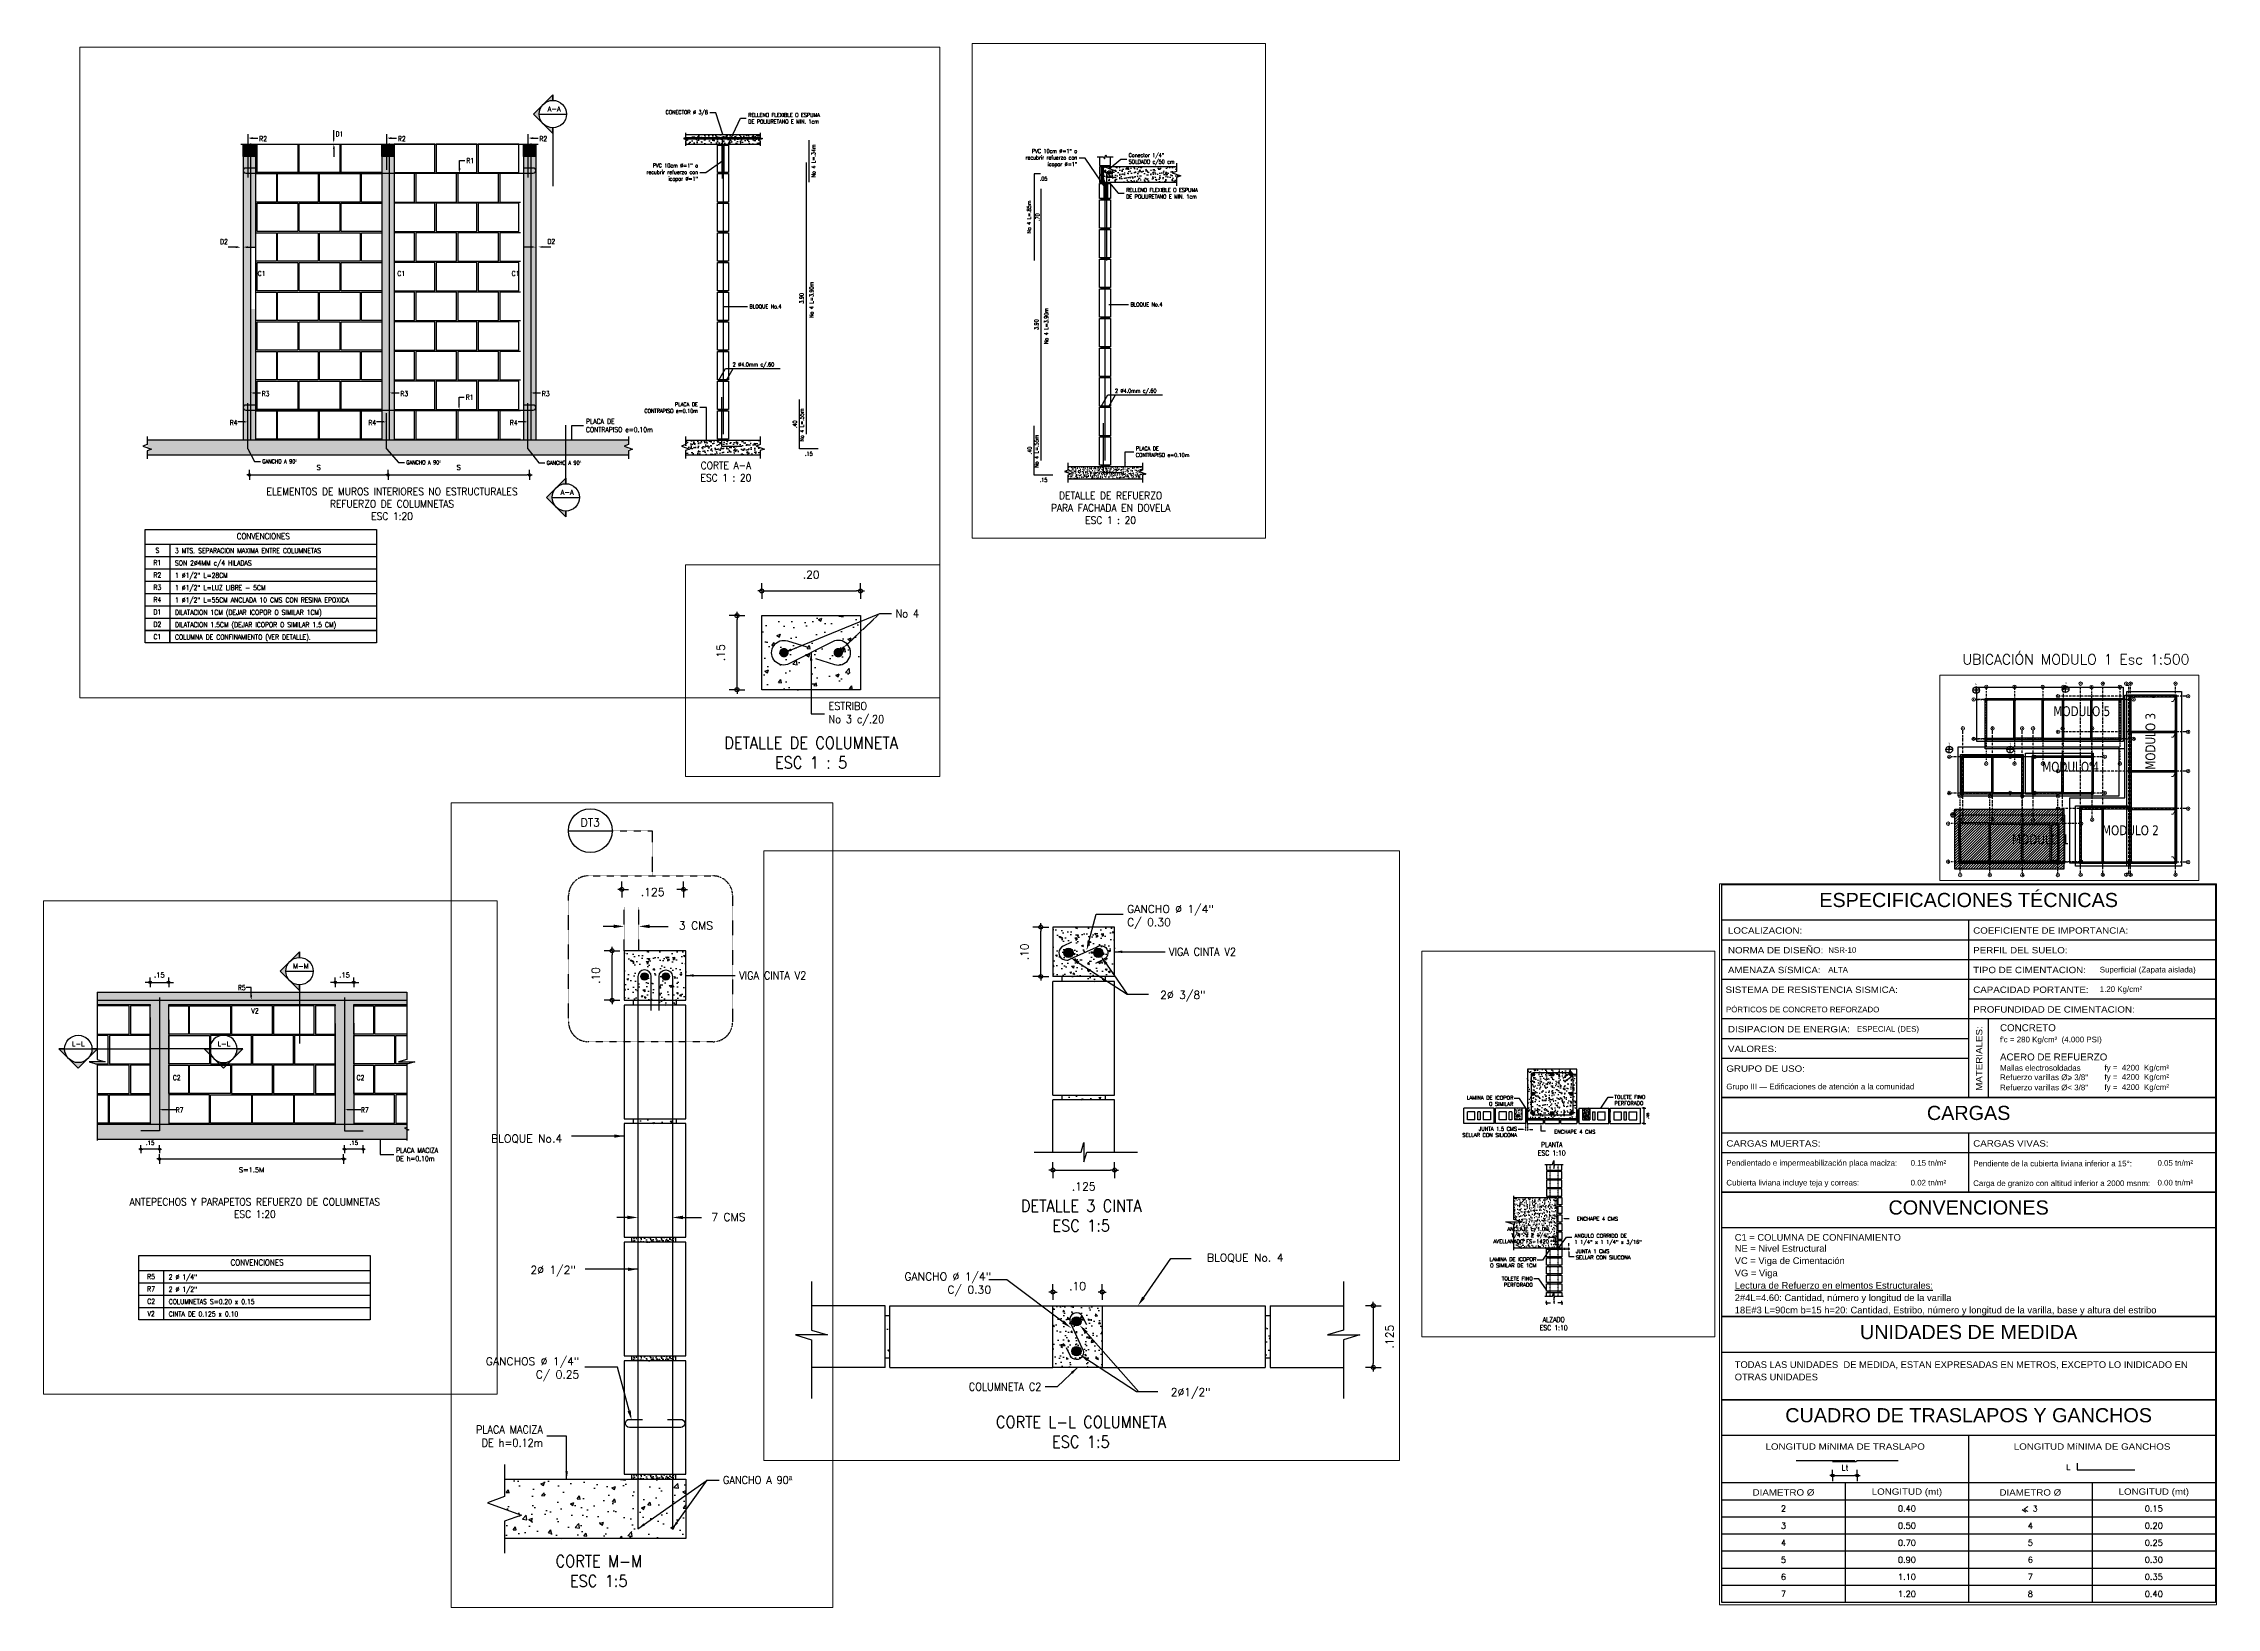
# Paper-space layout 'DETALLES MAMPOSTERIA' of a CAD drawing. Header units: feet. Extents: x -916 to -35, y 238 to 871.
# The model-space entities are those that its viewports show. They can reach past a viewport. Long polylines and large blocks are cut down to what shows.
import ezdxf
from ezdxf.enums import TextEntityAlignment as Align

# ---------------------------------------------------------------- set-up
doc = ezdxf.new("R2010")
doc.units = ezdxf.units.FT
doc.header["$MEASUREMENT"] = 0
for name, pattern in [('EJES', [3, 2, -0.5, 0, -0.5]), ('HIDDEN', [0.375, 0.25, -0.125]), ('TRAZO_Y_PUNTOX2', [2, 1, -0.5, 0, -0.5])]:
    doc.linetypes.add(name, pattern=pattern)
doc.layers.get('DEFPOINTS').update_dxf_attribs({"lineweight": 0})
for name, color, linetype in [('A-EJES', 8, 'TRAZO_Y_PUNTOX2'), ('A_ROTULO-TEXTO 2', 4, 'Continuous'), ('ACERO', 6, 'Continuous'), ('ACERO-2', 11, 'Continuous'), ('ACERO-3', 4, 'Continuous'), ('AXI', 7, 'Continuous'), ('B-PLACA', 7, 'Continuous'), ('BLOQUES', 7, 'Continuous'), ('COL-VIS', 1, 'Continuous'), ('COT', 4, 'Continuous'), ('COTAS', 1, 'Continuous'), ('DIM', 7, 'Continuous'), ('EJES', 9, 'EJES'), ('ESTR', 7, 'Continuous'), ('FLECHAS', 7, 'Continuous'), ('FORMATO', 7, 'Continuous'), ('HATCH', 9, 'Continuous'), ('HATCH-COL', 9, 'Continuous'), ('LADRILLO', 10, 'Continuous'), ('LETRA', 7, 'Continuous'), ('M-VIEW', 140, 'Continuous'), ('MARCO', 3, 'Continuous'), ('MUROS', 1, 'Continuous'), ('PLACA', 3, 'Continuous'), ('PROV', 4, 'Continuous'), ('PROV1', 4, 'Continuous'), ('PROY', 2, 'HIDDEN'), ('TEXT', 11, 'Continuous'), ('TEXTO', 7, 'Continuous'), ('VIGAS', 3, 'Continuous')]:
    doc.layers.add(name, color=color, linetype=linetype)
for name, color, linetype, lineweight in [('A_MURO', 7, 'Continuous', 40), ('A_TEXT', 154, 'Continuous', 0), ('A_TEXT-SIMB', 195, 'Continuous', 20), ('ESTRUCTURA', 20, 'Continuous', 0), ('TX', 60, 'Continuous', 0)]:
    doc.layers.add(name, color=color, linetype=linetype, lineweight=lineweight)
doc.styles.add('ARIAL', font='arial.ttf')
doc.styles.add('D010N', font='romans.shx', dxfattribs={"height": 0.016})
doc.styles.add('D020N', font='romans.shx', dxfattribs={"height": 0.032})
doc.styles.add('D025N', font='romans.shx', dxfattribs={"height": 0.04})
doc.styles.add('D100N', font='romans.shx', dxfattribs={"height": 0.16})
doc.styles.add('D200N', font='romans.shx', dxfattribs={"width": 0.9, "height": 0.32})
doc.styles.add('GENERATED_STYLE_1', font='arial.ttf')
doc.styles.add('ROM', font='romans.shx')
doc.styles.add('ROMANS', font='romans.shx', dxfattribs={"width": 0.9})
doc.styles.add('SETEYCO', font='ROMANS.shx', dxfattribs={"width": 0.9, "height": 0.24})
doc.styles.get("Standard").update_dxf_attribs({"font": 'arial.ttf'})
doc.dimstyles.new('D010', dxfattribs={"dimtxt": 0.15, "dimasz": 0.008, "dimexe": 0, "dimexo": 0, "dimgap": 0.025, "dimtad": 1, "dimzin": 4, "dimdsep": 46, "dimtxsty": 'D010N', "dimblk1": 'DIMBLK', "dimblk2": 'DIMBLK', "dimsah": 1, "dimcen": 0.09, "dimse1": 1, "dimse2": 1, "dimclrd": 9, "dimclre": 256, "dimclrt": 256, "dimadec": 0, "dimazin": 0, "dimtfac": 6, "dimtix": 1, "dimtmove": 2, "dimatfit": 3, "dimfxl": 1, "dimtvp": 0.466667, "dimtolj": 1, "dimtzin": 4, "dimarcsym": 0})
doc.dimstyles.new('D010$7', dxfattribs={"dimtxt": 0.016, "dimasz": 0.016, "dimexe": 0, "dimexo": 0, "dimgap": 0.025, "dimtad": 1, "dimzin": 4, "dimdsep": 46, "dimtxsty": 'D010N', "dimblk1": 'DIMBLK', "dimblk2": 'DIMBLK', "dimsah": 1, "dimcen": 0.09, "dimse1": 1, "dimse2": 1, "dimclrd": 9, "dimclre": 256, "dimclrt": 256, "dimadec": 0, "dimazin": 0, "dimtfac": 6, "dimtix": 1, "dimtmove": 2, "dimatfit": 3, "dimfxl": 1, "dimtvp": 0.466667, "dimtolj": 1, "dimtzin": 4, "dimarcsym": 0})
doc.dimstyles.new('D020', dxfattribs={"dimtxt": 0.15, "dimasz": 0.016, "dimexe": 0, "dimexo": 0, "dimgap": 0.035, "dimtad": 1, "dimzin": 4, "dimdsep": 46, "dimtxsty": 'D020N', "dimblk1": 'DIMBLK', "dimblk2": 'DIMBLK', "dimsah": 1, "dimcen": 0.09, "dimse1": 1, "dimse2": 1, "dimclrd": 9, "dimclre": 256, "dimclrt": 256, "dimadec": 0, "dimazin": 0, "dimtfac": 6, "dimtix": 1, "dimtmove": 2, "dimatfit": 3, "dimfxl": 1, "dimtvp": 0.466667, "dimtolj": 1, "dimtzin": 4, "dimarcsym": 0})
doc.dimstyles.new('D020$7', dxfattribs={"dimtxt": 0.032, "dimasz": 0.032, "dimexe": 0, "dimexo": 0, "dimgap": 0.035, "dimtad": 1, "dimzin": 4, "dimdsep": 46, "dimtxsty": 'D020N', "dimblk1": 'DIMBLK', "dimblk2": 'DIMBLK', "dimsah": 1, "dimcen": 0.09, "dimse1": 1, "dimse2": 1, "dimclrd": 9, "dimclre": 256, "dimclrt": 256, "dimadec": 0, "dimazin": 0, "dimtfac": 6, "dimtix": 1, "dimtmove": 2, "dimatfit": 3, "dimfxl": 0, "dimtvp": 0.466667, "dimtolj": 1, "dimtzin": 4, "dimarcsym": 0})
doc.dimstyles.new('D025', dxfattribs={"dimtxt": 0.15, "dimasz": 0.02, "dimexe": 0, "dimexo": 0, "dimgap": 0.045, "dimtad": 1, "dimzin": 4, "dimdsep": 46, "dimtxsty": 'D025N', "dimblk1": 'DIMBLK', "dimblk2": 'DIMBLK', "dimsah": 1, "dimcen": 0.09, "dimse1": 1, "dimse2": 1, "dimclrd": 9, "dimclre": 256, "dimclrt": 256, "dimadec": 0, "dimazin": 0, "dimtfac": 6, "dimtix": 1, "dimtmove": 2, "dimatfit": 3, "dimfxl": 1, "dimtvp": 0.466667, "dimtolj": 1, "dimtzin": 4, "dimarcsym": 0})
doc.dimstyles.new('D100', dxfattribs={"dimtxt": 0.15, "dimasz": 0.08, "dimexe": 0, "dimexo": 0, "dimgap": 0.14, "dimtad": 1, "dimzin": 4, "dimdsep": 46, "dimtxsty": 'D100N', "dimblk1": 'DIMBLK', "dimblk2": 'DIMBLK', "dimsah": 1, "dimcen": 0.09, "dimse1": 1, "dimse2": 1, "dimclrd": 9, "dimclre": 256, "dimclrt": 256, "dimadec": 0, "dimazin": 0, "dimtfac": 6, "dimtix": 1, "dimtmove": 2, "dimatfit": 3, "dimfxl": 1, "dimtvp": 0.466667, "dimtolj": 1, "dimtzin": 4, "dimarcsym": 0})
doc.dimstyles.get("Standard").update_dxf_attribs({"dimtxt": 0.18, "dimasz": 0.18, "dimexe": 0.18, "dimexo": 0.0625, "dimgap": 0.09, "dimtad": 0, "dimtih": 1, "dimtoh": 1, "dimdec": 4, "dimzin": 0, "dimdsep": 46, "dimtxsty": 'Standard', "dimcen": 0.09, "dimadec": 0, "dimazin": 0, "dimtfac": 1, "dimtdec": 4, "dimtofl": 0, "dimtmove": 0, "dimatfit": 3, "dimfxl": 1, "dimtolj": 1, "dimtzin": 0, "dimarcsym": 0})
pattern_1 = [(50, (61.878768, 43.482574), (0.0143452037, -0.0012550427), [0.0015, -0.0165]), (355, (61.878768, 43.482574), (-0.002775027, 0.015043843), [0.0012, -0.0132]), (100.4514, (61.879963, 43.48247), (0.011570188, 0.013788791), [0.001274804, -0.014022842]), (46.1842, (61.878768, 43.486574), (0.021344821, -0.00331038), [0.00225, -0.02475]), (96.6356, (61.880546, 43.486298), (0.018693254, 0.019482357), [0.001912206, -0.02103426]), (351.1842, (61.878768, 43.486574), (0.018693239, 0.019482372), [0.0018, -0.0198]), (21, (61.880768, 43.485574), (0.011938141, -0.008052378), [0.0015, -0.0165]), (326, (61.880768, 43.485574), (0.004866307, 0.014503001), [0.0012, -0.0132]), (71.4514, (61.881762, 43.484903), (0.0168044526, 0.00645061), [0.001274804, -0.014022842]), (37.5, (61.8787675, 43.4825744), (0.0002431971, 0.0066578771), [0, -0.01304, 0, -0.0134, 0, -0.01325]), (7.5, (61.8787675, 43.4825744), (0.0052613907, 0.0078882342), [0, -0.00764, 0, -0.01274, 0, -0.00505]), (327.5, (61.8743075, 43.4825744), (0.0106764487, -0.0004510974), [0, -0.005, 0, -0.0156, 0, -0.0207]), (317.5, (61.8723075, 43.482574), (0.0116637234, 0.0020020996), [0, -0.0065, 0, -0.01036, 0, -0.0147])]
pattern_2 = [(50, (0, 0), (0.07172602, -0.006275213), [0.0075, -0.0825]), (355, (0, 0), (-0.013875133, 0.075219213), [0.006, -0.066]), (100.451444, (0.00598, -0.00052), (0.057850885, 0.068944), [0.00637402, -0.07011421]), (46.1842, (0, 0.02), (0.10672413, -0.01655193), [0.01125, -0.12375]), (96.63564, (0.00889, 0.01862), (0.0934662, 0.09741186), [0.00956103, -0.10517138]), (351.18416, (0, 0.02), (0.0934662, 0.09741186), [0.009, -0.099]), (21, (0.01, 0.015), (0.059690705, -0.04026189), [0.0075, -0.0825]), (326, (0.01, 0.015), (0.024331533, 0.072515005), [0.006, -0.066]), (71.451445, (0.014974, 0.011645), (0.08402224, 0.032253115), [0.00637402, -0.07011421]), (37.5, (0, 0), (0.0012159855, 0.0332893854), [0, -0.0652, 0, -0.067, 0, -0.06625]), (7.5, (0, 0), (0.026306954, 0.039441171), [0, -0.0382, 0, -0.0637, 0, -0.02525]), (327.5, (-0.0223, 0), (0.0533822436, -0.002255487), [0, -0.025, 0, -0.078, 0, -0.1035]), (317.5, (-0.0323, 0), (0.058318617, 0.010010498), [0, -0.0325, 0, -0.0518, 0, -0.0735])]
pattern_3 = [(50, (10.401394, 0.9256), (0.07172602, -0.006275213), [0.0075, -0.0825]), (355, (10.401394, 0.9256), (-0.013875133, 0.075219213), [0.006, -0.066]), (100.451444, (10.40737, 0.92508), (0.057850885, 0.068944), [0.00637402, -0.07011421]), (46.1842, (10.40139, 0.9456), (0.10672413, -0.01655193), [0.01125, -0.12375]), (96.63564, (10.41029, 0.94422), (0.0934662, 0.09741186), [0.00956103, -0.10517138]), (351.18416, (10.40139, 0.9456), (0.0934662, 0.09741186), [0.009, -0.099]), (21, (10.411394, 0.9406), (0.059690705, -0.04026189), [0.0075, -0.0825]), (326, (10.411394, 0.9406), (0.024331533, 0.072515005), [0.006, -0.066]), (71.451445, (10.41637, 0.937246), (0.08402224, 0.032253115), [0.00637402, -0.07011421]), (37.5, (10.401394, 0.9256), (0.0012159855, 0.0332893854), [0, -0.0652, 0, -0.067, 0, -0.06625]), (7.5, (10.401394, 0.9256), (0.026306954, 0.039441171), [0, -0.0382, 0, -0.0637, 0, -0.02525]), (327.5, (10.379094, 0.9256), (0.0533822436, -0.002255487), [0, -0.025, 0, -0.078, 0, -0.1035]), (317.5, (10.369094, 0.9256), (0.058318617, 0.010010498), [0, -0.0325, 0, -0.0518, 0, -0.0735])]
pattern_4 = [(50, (-256.56999, -176.166913), (0.021517805, -0.001882564), [0.00225, -0.02475]), (355, (-256.56999, -176.166913), (-0.00416254, 0.022565764), [0.0018, -0.0198]), (100.4514, (-256.568197, -176.16707), (0.017355281, 0.020683186), [0.001912206, -0.021034263]), (46.1842, (-256.56999, -176.160913), (0.032017231, -0.00496557), [0.003375, -0.037125]), (96.6356, (-256.567322, -176.161327), (0.02803988, 0.029223536), [0.00286831, -0.03155139]), (351.1842, (-256.56999, -176.160913), (0.02803986, 0.029223558), [0.0027, -0.0297]), (21, (-256.56699, -176.162413), (0.017907212, -0.012078567), [0.00225, -0.02475]), (326, (-256.56699, -176.162413), (0.00729946, 0.021754501), [0.0018, -0.0198]), (71.4514, (-256.565498, -176.16342), (0.025206679, 0.009675915), [0.001912206, -0.021034263]), (37.5, (-256.5699906, -176.166913), (0.0003647957, 0.0099868156), [0, -0.01956, 0, -0.0201, 0, -0.019875]), (7.5, (-256.569991, -176.166913), (0.007892086, 0.0118323514), [0, -0.01146, 0, -0.01911, 0, -0.007575]), (327.5, (-256.5766806, -176.166913), (0.016014673, -0.0006766462), [0, -0.0075, 0, -0.0234, 0, -0.03105]), (317.5, (-256.57968, -176.166913), (0.017495585, 0.0030031495), [0, -0.00975, 0, -0.01554, 0, -0.02205])]

# ---------------------------------------------------------------- blocks, each defined once
blk = doc.blocks.new('DIMBLK')
for q in [(0, 2.003), (0, -2.003), (-1, 0), (1, 0)]:
    blk.add_line((0, 0), q)
blk.add_circle((0, 0), 0.5)
blk = doc.blocks.new('*D166')
at = {"layer": 'DEFPOINTS', "color": 0, "transparency": 16777216}
for p in [(-78.8744, 289.5742), (-78.1774, 289.6032), (-78.1774, 289.1716)]:
    blk.add_point(p, dxfattribs=at)
at = {"layer": 'DIM', "color": 9, "lineweight": -2, "transparency": 16777216}
blk.add_line((-78.7944, 289.1716), (-78.2574, 289.1716), dxfattribs=at)
at = {"layer": 'DIM', "color": 9, "lineweight": -2, "transparency": 16777216, "xscale": 0.08, "yscale": 0.08, "zscale": 0.08, "rotation": 180}
blk.add_blockref('DIMBLK', (-78.8744, 289.1716), dxfattribs=at)
at = {"layer": 'DIM', "color": 9, "lineweight": -2, "transparency": 16777216, "xscale": 0.08, "yscale": 0.08, "zscale": 0.08}
blk.add_blockref('DIMBLK', (-78.1774, 289.1716), dxfattribs=at)
at = {"layer": 'DIM', "transparency": 16777216, "insert": (-78.5259, 289.3916), "char_height": 0.16, "attachment_point": 5, "style": 'D100N'}
blk.add_mtext('\\A1;Lt', dxfattribs=at)
blk = doc.blocks.new('*D167')
at = {"layer": 'DEFPOINTS', "color": 0, "transparency": 16777216}
for p in [(68.5856, 59.5078), (68.4356, 59.3181), (68.5856, 59.3181)]:
    blk.add_point(p, dxfattribs=at)
at = {"layer": 'DIM', "color": 9, "lineweight": -2, "transparency": 16777216}
for p, q in [((68.4156, 59.5078), (68.3956, 59.5078)), ((68.4356, 59.5078), (68.5856, 59.5078)), ((68.6056, 59.5078), (68.6256, 59.5078))]:
    blk.add_line(p, q, dxfattribs=at)
at = {"layer": 'DIM', "color": 9, "lineweight": -2, "transparency": 16777216, "xscale": 0.02, "yscale": 0.02, "zscale": 0.02}
blk.add_blockref('DIMBLK', (68.4356, 59.5078), dxfattribs=at)
at = {"layer": 'DIM', "color": 9, "lineweight": -2, "transparency": 16777216, "xscale": 0.02, "yscale": 0.02, "zscale": 0.02, "rotation": 180}
blk.add_blockref('DIMBLK', (68.5856, 59.5078), dxfattribs=at)
at = {"layer": 'DIM', "transparency": 16777216, "insert": (68.5106, 59.5678), "char_height": 0.04, "attachment_point": 5, "style": 'D025N'}
blk.add_mtext('\\A1;.15', dxfattribs=at)
blk = doc.blocks.new('*D168')
at = {"layer": 'DEFPOINTS', "color": 0, "transparency": 16777216}
for p in [(70.0856, 59.5078), (69.9356, 59.3181), (70.0856, 59.3181)]:
    blk.add_point(p, dxfattribs=at)
at = {"layer": 'DIM', "color": 9, "lineweight": -2, "transparency": 16777216}
for p, q in [((69.9156, 59.5078), (69.8956, 59.5078)), ((69.9356, 59.5078), (70.0856, 59.5078)), ((70.1056, 59.5078), (70.1256, 59.5078))]:
    blk.add_line(p, q, dxfattribs=at)
at = {"layer": 'DIM', "color": 9, "lineweight": -2, "transparency": 16777216, "xscale": 0.02, "yscale": 0.02, "zscale": 0.02}
blk.add_blockref('DIMBLK', (69.9356, 59.5078), dxfattribs=at)
at = {"layer": 'DIM', "color": 9, "lineweight": -2, "transparency": 16777216, "xscale": 0.02, "yscale": 0.02, "zscale": 0.02, "rotation": 180}
blk.add_blockref('DIMBLK', (70.0856, 59.5078), dxfattribs=at)
at = {"layer": 'DIM', "transparency": 16777216, "insert": (70.0106, 59.5678), "char_height": 0.04, "attachment_point": 5, "style": 'D025N'}
blk.add_mtext('\\A1;.15', dxfattribs=at)
blk = doc.blocks.new('CTE-TRANSV-IZQ')
at = {"layer": 'HATCH'}
h = blk.add_hatch(color=256, dxfattribs=at)
edge = h.paths.add_edge_path()
edge.add_ellipse((0, -0.626), major_axis=(-0.313, 0.313), ratio=1, start_angle=360, end_angle=405, ccw=False)
edge.add_line((-0.313, -0.313), (-0.626, -0.626))
edge.add_line((-0.626, -0.626), (-0.313, -0.939))
edge.add_ellipse((0, -0.626), major_axis=(-0.313, 0.313), ratio=1, start_angle=405, end_angle=450, ccw=False)
edge = h.paths.add_edge_path()
edge.add_ellipse((0, -0.626), major_axis=(-0.313, 0.313), ratio=1, start_angle=315, end_angle=360, ccw=False)
edge.add_line((0, -0.183), (0, 0))
edge.add_line((0, 0), (-0.313, -0.313))
edge = h.paths.add_edge_path()
edge.add_line((-0.313, -0.939), (0, -1.252))
edge.add_line((0, -1.252), (0, -1.069))
edge.add_ellipse((0, -0.626), major_axis=(-0.313, -0.313), ratio=1, start_angle=0, end_angle=45, ccw=False)
at = {"layer": 'PLACA'}
for p, q in [((0, 0), (0, -0.183)), ((0, -1.069), (0, -2.966))]:
    blk.add_line(p, q, dxfattribs=at)
at = {"layer": 'TEXTO'}
blk.add_line((-0.443, -0.626), (0.443, -0.626), dxfattribs=at)
blk.add_lwpolyline([(0, -0.183), (0, 0), (-0.626, -0.626), (0, -1.252), (0, -1.069)], dxfattribs=at)
blk.add_circle((0, -0.626), 0.443, dxfattribs=at)
at = {"layer": 'TEXTO', "style": 'ROMANS'}
for tag, height, p in [('A-A', 0.16, (-0.002, -0.54)), ('R1-04', 0.14, (0.008, -0.843))]:
    blk.add_attdef(tag, text='', height=height, dxfattribs=at).set_placement(p, align=Align.CENTER)
blk = doc.blocks.new('CTE-LONG-DOWN')
at = {"layer": 'HATCH'}
h = blk.add_hatch(color=256, dxfattribs=at)
edge = h.paths.add_edge_path()
edge.add_ellipse((0.626, 0), major_axis=(-0.313, -0.313), ratio=1, start_angle=360, end_angle=405, ccw=False)
edge.add_line((0.313, -0.313), (0.626, -0.626))
edge.add_line((0.626, -0.626), (0.939, -0.313))
edge.add_ellipse((0.626, 0), major_axis=(-0.313, -0.313), ratio=1, start_angle=405, end_angle=450, ccw=False)
edge = h.paths.add_edge_path()
edge.add_ellipse((0.626, 0), major_axis=(-0.313, -0.313), ratio=1, start_angle=315, end_angle=360, ccw=False)
edge.add_line((0.183, 0), (0, 0))
edge.add_line((0, 0), (0.313, -0.313))
edge = h.paths.add_edge_path()
edge.add_line((0.939, -0.313), (1.252, 0))
edge.add_line((1.252, 0), (1.069, 0))
edge.add_ellipse((0.626, 0), major_axis=(0.313, -0.313), ratio=1, start_angle=0, end_angle=45, ccw=False)
at = {"layer": 'PLACA'}
blk.add_line((0, 0), (2.966, 0), dxfattribs=at)
at = {"layer": 'TEXTO'}
blk.add_lwpolyline([(0.183, 0), (0, 0), (0.626, -0.626), (1.252, 0), (1.069, 0)], dxfattribs=at)
blk.add_circle((0.626, 0), 0.443, dxfattribs=at)
at = {"layer": 'TEXTO', "style": 'ROMANS'}
for tag, height, p in [('A-A', 0.16, (0.624, 0.086)), ('R1-04', 0.14, (0.635, -0.216))]:
    blk.add_attdef(tag, text='', height=height, dxfattribs=at).set_placement(p, align=Align.CENTER)
blk = doc.blocks.new('*D169')
at = {"layer": 'DEFPOINTS', "color": 0, "transparency": 16777216}
for p in [(66.8518, 57.6103), (66.8763, 57.6103), (66.8763, 57.5103)]:
    blk.add_point(p, dxfattribs=at)
at = {"layer": 'DIM', "color": 9, "lineweight": -2, "transparency": 16777216}
blk.add_line((66.8518, 57.5183), (66.8518, 57.6023), dxfattribs=at)
at = {"layer": 'DIM', "color": 9, "lineweight": -2, "transparency": 16777216, "xscale": 0.008, "yscale": 0.008, "zscale": 0.008}
for p, rotation in [((66.8518, 57.6103), 90), ((66.8518, 57.5103), 270)]:
    blk.add_blockref('DIMBLK', p, dxfattribs=dict(at, rotation=rotation))
at = {"layer": 'DIM', "transparency": 16777216, "insert": (66.8188, 57.5603), "char_height": 0.016, "attachment_point": 5, "rotation": 90, "style": 'D010N'}
blk.add_mtext('\\A1;.10', dxfattribs=at)
blk = doc.blocks.new('*D170')
at = {"layer": 'DEFPOINTS', "color": 0, "transparency": 16777216}
for p in [(66.8763, 57.1547), (67.0013, 57.1547), (67.0013, 57.1182)]:
    blk.add_point(p, dxfattribs=at)
at = {"layer": 'DIM', "color": 9, "lineweight": -2, "transparency": 16777216}
blk.add_line((66.8843, 57.1182), (66.9933, 57.1182), dxfattribs=at)
at = {"layer": 'DIM', "color": 9, "lineweight": -2, "transparency": 16777216, "xscale": 0.008, "yscale": 0.008, "zscale": 0.008, "rotation": 180}
blk.add_blockref('DIMBLK', (66.8763, 57.1182), dxfattribs=at)
at = {"layer": 'DIM', "color": 9, "lineweight": -2, "transparency": 16777216, "xscale": 0.008, "yscale": 0.008, "zscale": 0.008}
blk.add_blockref('DIMBLK', (67.0013, 57.1182), dxfattribs=at)
at = {"layer": 'DIM', "transparency": 16777216, "insert": (66.9388, 57.0852), "char_height": 0.016, "attachment_point": 5, "style": 'D010N'}
blk.add_mtext('\\A1;.125', dxfattribs=at)
blk = doc.blocks.new('*D171')
at = {"layer": 'DEFPOINTS', "color": 0, "transparency": 16777216}
for p in [(66.8878, 59.6125), (67.0128, 59.6125), (67.0128, 59.5524)]:
    blk.add_point(p, dxfattribs=at)
at = {"layer": 'DIM', "color": 9, "lineweight": -2, "transparency": 16777216}
for p, q in [((66.8958, 59.5524), (66.9013, 59.5524)), ((67.0048, 59.5524), (66.9993, 59.5524))]:
    blk.add_line(p, q, dxfattribs=at)
at = {"layer": 'DIM', "color": 9, "lineweight": -2, "transparency": 16777216, "xscale": 0.008, "yscale": 0.008, "zscale": 0.008, "rotation": 180}
blk.add_blockref('DIMBLK', (66.8878, 59.5524), dxfattribs=at)
at = {"layer": 'DIM', "color": 9, "lineweight": -2, "transparency": 16777216, "xscale": 0.008, "yscale": 0.008, "zscale": 0.008}
blk.add_blockref('DIMBLK', (67.0128, 59.5524), dxfattribs=at)
at = {"layer": 'DIM', "transparency": 16777216, "insert": (66.9503, 59.547), "char_height": 0.016, "attachment_point": 5, "style": 'D010N'}
blk.add_mtext('\\A1;.125', dxfattribs=at)
blk = doc.blocks.new('*D172')
at = {"layer": 'DEFPOINTS', "color": 0, "transparency": 16777216}
for p in [(66.8681, 59.4281), (66.8926, 59.4281), (66.8926, 59.3281)]:
    blk.add_point(p, dxfattribs=at)
at = {"layer": 'DIM', "color": 9, "lineweight": -2, "transparency": 16777216}
blk.add_line((66.8681, 59.3361), (66.8681, 59.4201), dxfattribs=at)
at = {"layer": 'DIM', "color": 9, "lineweight": -2, "transparency": 16777216, "xscale": 0.008, "yscale": 0.008, "zscale": 0.008}
for p, rotation in [((66.8681, 59.4281), 90), ((66.8681, 59.3281), 270)]:
    blk.add_blockref('DIMBLK', p, dxfattribs=dict(at, rotation=rotation))
at = {"layer": 'DIM', "transparency": 16777216, "insert": (66.8351, 59.3781), "char_height": 0.016, "attachment_point": 5, "rotation": 90, "style": 'D010N'}
blk.add_mtext('\\A1;.10', dxfattribs=at)
blk = doc.blocks.new('*D173')
at = {"layer": 'DEFPOINTS', "color": 0, "transparency": 16777216}
for p in [(66.9763, 56.8714), (66.8763, 56.8251), (66.9763, 56.8251)]:
    blk.add_point(p, dxfattribs=at)
at = {"layer": 'DIM', "color": 9, "lineweight": -2, "transparency": 16777216}
for p, q in [((66.8843, 56.8714), (66.885, 56.8714)), ((66.9683, 56.8714), (66.9677, 56.8714))]:
    blk.add_line(p, q, dxfattribs=at)
at = {"layer": 'DIM', "color": 9, "lineweight": -2, "transparency": 16777216, "xscale": 0.008, "yscale": 0.008, "zscale": 0.008, "rotation": 180}
blk.add_blockref('DIMBLK', (66.8763, 56.8714), dxfattribs=at)
at = {"layer": 'DIM', "color": 9, "lineweight": -2, "transparency": 16777216, "xscale": 0.008, "yscale": 0.008, "zscale": 0.008}
blk.add_blockref('DIMBLK', (66.9763, 56.8714), dxfattribs=at)
at = {"layer": 'DIM', "transparency": 16777216, "insert": (66.9263, 56.8834), "char_height": 0.016, "attachment_point": 5, "style": 'D010N'}
blk.add_mtext('\\A1;.10', dxfattribs=at)
blk = doc.blocks.new('*D174')
at = {"layer": 'DEFPOINTS', "color": 0, "transparency": 16777216}
for p in [(67.4652, 56.8436), (67.4652, 56.7186), (67.5253, 56.7186)]:
    blk.add_point(p, dxfattribs=at)
at = {"layer": 'DIM', "color": 9, "lineweight": -2, "transparency": 16777216}
blk.add_line((67.5253, 56.8356), (67.5253, 56.7266), dxfattribs=at)
at = {"layer": 'DIM', "color": 9, "lineweight": -2, "transparency": 16777216, "xscale": 0.008, "yscale": 0.008, "zscale": 0.008}
for p, rotation in [((67.5253, 56.8436), 90), ((67.5253, 56.7186), 270)]:
    blk.add_blockref('DIMBLK', p, dxfattribs=dict(at, rotation=rotation))
at = {"layer": 'DIM', "transparency": 16777216, "insert": (67.5583, 56.7811), "char_height": 0.016, "attachment_point": 5, "rotation": 90, "style": 'D010N'}
blk.add_mtext('\\A1;.125', dxfattribs=at)
blk = doc.blocks.new('DETALLE')
at = {"layer": 'TEXTO'}
blk.add_line((0, 0), (0.886, 0), dxfattribs=at)
blk.add_circle((0.443, 0), 0.443, dxfattribs=at)
at = {"layer": 'TEXTO', "style": 'ROMANS'}
for tag, height, p in [('DT1', 0.16, (0.441, 0.086)), ('R1-04', 0.14, (0.451, -0.216))]:
    blk.add_attdef(tag, text='', height=height, dxfattribs=at).set_placement(p, align=Align.CENTER)
blk = doc.blocks.new('*D175')
at = {"layer": 'DEFPOINTS', "color": 0, "transparency": 16777216}
for p in [(68.5106, 58.145), (70.003, 58.1396), (70.003, 58.0771)]:
    blk.add_point(p, dxfattribs=at)
at = {"layer": 'DIM', "color": 9, "lineweight": -2, "transparency": 16777216}
blk.add_line((68.5306, 58.0771), (69.983, 58.0771), dxfattribs=at)
at = {"layer": 'DIM', "color": 9, "lineweight": -2, "transparency": 16777216, "xscale": 0.02, "yscale": 0.02, "zscale": 0.02, "rotation": 180}
blk.add_blockref('DIMBLK', (68.5106, 58.0771), dxfattribs=at)
at = {"layer": 'DIM', "color": 9, "lineweight": -2, "transparency": 16777216, "xscale": 0.02, "yscale": 0.02, "zscale": 0.02}
blk.add_blockref('DIMBLK', (70.003, 58.0771), dxfattribs=at)
at = {"layer": 'DIM', "transparency": 16777216, "insert": (69.2568, 57.9894), "char_height": 0.04, "attachment_point": 5, "style": 'D025N'}
blk.add_mtext('\\A1;S=1.5M', dxfattribs=at)
blk = doc.blocks.new('*D176')
at = {"layer": 'DEFPOINTS', "color": 0, "transparency": 16777216}
for p in [(77.1808, 64.5223), (76.0574, 64.379), (77.1808, 64.379)]:
    blk.add_point(p, dxfattribs=at)
at = {"layer": 'TEXTO', "color": 9, "lineweight": -2, "transparency": 16777216}
blk.add_line((76.0774, 64.5223), (77.1608, 64.5223), dxfattribs=at)
at = {"layer": 'TEXTO', "color": 9, "lineweight": -2, "transparency": 16777216, "xscale": 0.02, "yscale": 0.02, "zscale": 0.02, "rotation": 180}
blk.add_blockref('DIMBLK', (76.0574, 64.5223), dxfattribs=at)
at = {"layer": 'TEXTO', "color": 9, "lineweight": -2, "transparency": 16777216, "xscale": 0.02, "yscale": 0.02, "zscale": 0.02}
blk.add_blockref('DIMBLK', (77.1808, 64.5223), dxfattribs=at)
at = {"layer": 'TEXTO', "transparency": 16777216, "insert": (76.6191, 64.5823), "char_height": 0.04, "attachment_point": 5, "style": 'D025N'}
blk.add_mtext('\\A1;S', dxfattribs=at)
blk = doc.blocks.new('*D177')
at = {"layer": 'DEFPOINTS', "color": 0, "transparency": 16777216}
for p in [(78.3274, 64.5223), (77.1808, 64.379), (78.3274, 64.379)]:
    blk.add_point(p, dxfattribs=at)
at = {"layer": 'TEXTO', "color": 9, "lineweight": -2, "transparency": 16777216}
blk.add_line((77.2008, 64.5223), (78.3074, 64.5223), dxfattribs=at)
at = {"layer": 'TEXTO', "color": 9, "lineweight": -2, "transparency": 16777216, "xscale": 0.02, "yscale": 0.02, "zscale": 0.02, "rotation": 180}
blk.add_blockref('DIMBLK', (77.1808, 64.5223), dxfattribs=at)
at = {"layer": 'TEXTO', "color": 9, "lineweight": -2, "transparency": 16777216, "xscale": 0.02, "yscale": 0.02, "zscale": 0.02}
blk.add_blockref('DIMBLK', (78.3274, 64.5223), dxfattribs=at)
at = {"layer": 'TEXTO', "transparency": 16777216, "insert": (77.7541, 64.5823), "char_height": 0.04, "attachment_point": 5, "style": 'D025N'}
blk.add_mtext('\\A1;S', dxfattribs=at)
blk = doc.blocks.new('*D180')
at = {"layer": 'DEFPOINTS', "color": 0, "transparency": 16777216}
for p in [(70.0106, 58.3045), (70.1606, 58.3045), (70.0106, 58.1571)]:
    blk.add_point(p, dxfattribs=at)
at = {"layer": 'DIM', "color": 9, "lineweight": -2, "transparency": 16777216}
blk.add_line((70.1446, 58.1571), (70.0266, 58.1571), dxfattribs=at)
at = {"layer": 'DIM', "color": 9, "lineweight": -2, "transparency": 16777216, "xscale": 0.016, "yscale": 0.016, "zscale": 0.016, "rotation": 180}
blk.add_blockref('DIMBLK', (70.0106, 58.1571), dxfattribs=at)
at = {"layer": 'DIM', "color": 9, "lineweight": -2, "transparency": 16777216, "xscale": 0.016, "yscale": 0.016, "zscale": 0.016}
blk.add_blockref('DIMBLK', (70.1606, 58.1571), dxfattribs=at)
at = {"layer": 'DIM', "transparency": 16777216, "insert": (70.0856, 58.2081), "char_height": 0.032, "attachment_point": 5, "style": 'D020N'}
blk.add_mtext('\\A1;.15', dxfattribs=at)
blk = doc.blocks.new('*D181')
at = {"layer": 'DEFPOINTS', "color": 0, "transparency": 16777216}
for p in [(68.3606, 58.3045), (68.5106, 58.3045), (68.3606, 58.1564)]:
    blk.add_point(p, dxfattribs=at)
at = {"layer": 'DIM', "color": 9, "lineweight": -2, "transparency": 16777216}
blk.add_line((68.4946, 58.1564), (68.3766, 58.1564), dxfattribs=at)
at = {"layer": 'DIM', "color": 9, "lineweight": -2, "transparency": 16777216, "xscale": 0.016, "yscale": 0.016, "zscale": 0.016, "rotation": 180}
blk.add_blockref('DIMBLK', (68.3606, 58.1564), dxfattribs=at)
at = {"layer": 'DIM', "color": 9, "lineweight": -2, "transparency": 16777216, "xscale": 0.016, "yscale": 0.016, "zscale": 0.016}
blk.add_blockref('DIMBLK', (68.5106, 58.1564), dxfattribs=at)
at = {"layer": 'DIM', "transparency": 16777216, "insert": (68.4356, 58.2074), "char_height": 0.032, "attachment_point": 5, "style": 'D020N'}
blk.add_mtext('\\A1;.15', dxfattribs=at)
blk = doc.blocks.new('CTE-TRANSV-IZQ-BAJO')
at = {"layer": 'HATCH'}
h = blk.add_hatch(color=256, dxfattribs=at)
edge = h.paths.add_edge_path()
edge.add_ellipse((0, 0.1566), major_axis=(0.0783, 0.0783), ratio=1, start_angle=135, end_angle=180)
edge.add_line((-0.0783, 0.0783), (-0.1566, 0.1566))
edge.add_line((-0.1566, 0.1566), (-0.0783, 0.2348))
edge.add_ellipse((0, 0.1566), major_axis=(-0.0783, 0.0783), ratio=1, start_angle=0, end_angle=45)
edge = h.paths.add_edge_path()
edge.add_ellipse((0, 0.1566), major_axis=(0.0783, 0.0783), ratio=1, start_angle=180, end_angle=225)
edge.add_line((0, 0.0459), (0, 0))
edge.add_line((0, 0), (-0.0783, 0.0783))
edge = h.paths.add_edge_path()
edge.add_line((-0.0783, 0.2348), (0, 0.3131))
edge.add_line((0, 0.3131), (0, 0.2673))
edge.add_ellipse((0, 0.1566), major_axis=(-0.0783, 0.0783), ratio=1, start_angle=-45, end_angle=0)
at = {"layer": 'PLACA'}
for p, q in [((0, 0.2673), (0, 0.7415)), ((0, 0), (0, 0.0459))]:
    blk.add_line(p, q, dxfattribs=at)
at = {"layer": 'TEXTO'}
blk.add_line((-0.1107, 0.1566), (0.1107, 0.1566), dxfattribs=at)
blk.add_lwpolyline([(0, 0.0459), (0, 0), (-0.1566, 0.1566), (0, 0.3131), (0, 0.2673)], dxfattribs=at)
blk.add_circle((0, 0.1566), 0.1107, dxfattribs=at)
at = {"layer": 'TEXTO', "style": 'ROMANS'}
for tag, height, p in [('A-A', 0.04, (-0.0005, 0.1777)), ('R1-04', 0.035, (0.0021, 0.102))]:
    blk.add_attdef(tag, text='', height=height, dxfattribs=at).set_placement(p, align=Align.CENTER)
blk = doc.blocks.new('*D178')
at = {"layer": 'DEFPOINTS', "color": 0, "transparency": 16777216}
for p in [(-225.6175, -165.9197), (-225.6175, -166.0447), (-225.5574, -166.0447)]:
    blk.add_point(p, dxfattribs=at)
at = {"layer": 'DIM', "color": 9, "lineweight": -2, "transparency": 16777216}
blk.add_line((-225.5574, -165.9277), (-225.5574, -166.0367), dxfattribs=at)
at = {"layer": 'DIM', "color": 9, "lineweight": -2, "transparency": 16777216, "xscale": 0.008, "yscale": 0.008, "zscale": 0.008}
for p, rotation in [((-225.5574, -165.9197), 90), ((-225.5574, -166.0447), 270)]:
    blk.add_blockref('DIMBLK', p, dxfattribs=dict(at, rotation=rotation))
at = {"layer": 'DIM', "transparency": 16777216, "insert": (-225.5244, -165.9822), "char_height": 0.016, "attachment_point": 5, "rotation": 90, "style": 'D010N'}
blk.add_mtext('\\A1;.125', dxfattribs=at)
blk = doc.blocks.new('*D179')
at = {"layer": 'DEFPOINTS', "color": 0, "transparency": 16777216}
for p in [(-226.221, -167.4973), (-226.346, -167.5574), (-226.221, -167.5574)]:
    blk.add_point(p, dxfattribs=at)
at = {"layer": 'DIM', "color": 9, "lineweight": -2, "transparency": 16777216}
for p, q in [((-226.338, -167.4973), (-226.3134, -167.4973)), ((-226.229, -167.4973), (-226.2535, -167.4973))]:
    blk.add_line(p, q, dxfattribs=at)
at = {"layer": 'DIM', "color": 9, "lineweight": -2, "transparency": 16777216, "xscale": 0.008, "yscale": 0.008, "zscale": 0.008, "rotation": 180}
blk.add_blockref('DIMBLK', (-226.346, -167.4973), dxfattribs=at)
at = {"layer": 'DIM', "color": 9, "lineweight": -2, "transparency": 16777216, "xscale": 0.008, "yscale": 0.008, "zscale": 0.008}
blk.add_blockref('DIMBLK', (-226.221, -167.4973), dxfattribs=at)
at = {"layer": 'DIM', "transparency": 16777216, "insert": (-226.2835, -167.4918), "char_height": 0.016, "attachment_point": 5, "style": 'D010N'}
blk.add_mtext('\\A1;E', dxfattribs=at)
blk = doc.blocks.new('Norte CDI')
at = {"layer": 'PROV'}
h = blk.add_hatch(color=256, dxfattribs=at)
h.dxf.hatch_style = 1
edge = h.paths.add_edge_path()
edge.add_arc((0, 0), 0.6739, 85.7451, 94.2549)
edge.add_line((-0.05, 0.6721), (-0.05, 0))
edge.add_line((-0.05, 0), (0.05, 0))
edge.add_line((0.05, 0), (0.05, 0.6721))
for p, q in [((0.6739, 0), (-0.6739, 0)), ((0, -0.6739), (0, 0))]:
    blk.add_line(p, q, dxfattribs=at)
blk.add_lwpolyline([(0.05, 0.6721, 0.037148), (-0.05, 0.6721), (-0.05, 0), (0.05, 0)], format="xyb", close=True, dxfattribs=at)
blk.add_circle((0, 0), 0.6739, dxfattribs=at)
blk = doc.blocks.new('NORTE')
at = {"layer": 'A_MURO'}
blk.add_line((0.65, 0), (1.3, 0), dxfattribs=at)
at = {"layer": 'A_TEXT-SIMB'}
for p, q in [((0.65, 0.65), (0.65, -0.65)), ((0, 0), (0.65, 0))]:
    blk.add_line(p, q, dxfattribs=at)
blk.add_circle((0.65, 0), 0.65, dxfattribs=at)
at = {"layer": 'A_TEXT', "style": 'ARIAL'}
blk.add_attdef('N', text='', height=0.35, dxfattribs=at).set_placement((1.53, -0.1647), align=Align.CENTER)
blk = doc.blocks.new('EJE-90', base_point=(0, -0.23))
blk.add_circle((0, 0.12), 0.35)
at = {"style": 'SETEYCO'}
blk.add_attdef('ID-EJEJE', text='', height=0.24, dxfattribs=at).set_placement((0, 0), align=Align.CENTER)
blk = doc.blocks.new('A$C052A30E3')
at = {"layer": 'HATCH-COL'}
h = blk.add_hatch(dxfattribs=at)
h.set_pattern_fill('ANSI31', color=9, scale=0.5)
h.set_pattern_definition([(45, (81.25127, 91.87424), (-0.044194174, 0.044194174), [])])
h.paths.add_polyline_path([(6, 7.7001), (6, 8.1001), (6.4, 8.1001), (6.4, 7.7001)])
h = blk.add_hatch(dxfattribs=at)
h.set_pattern_fill('ANSI31', color=9, scale=0.5)
h.set_pattern_definition([(45, (81.250994, 91.82217), (-0.044194174, 0.044194174), [])])
h.paths.add_polyline_path([(12.5997, 7.6481), (12.5997, 8.0481), (12.9997, 8.0481), (12.9997, 7.6481)])
h = blk.add_hatch(dxfattribs=at)
h.set_pattern_fill('ANSI31', color=9, scale=0.5)
h.set_pattern_definition([(45, (98.390506, 92.646066), (-0.044194174, 0.044194174), [])])
h.paths.add_polyline_path([(19.7997, 7.6481), (19.7997, 8.0481), (20.1997, 8.0481), (20.1997, 7.6481)])
h = blk.add_hatch(dxfattribs=at)
h.set_pattern_fill('ANSI31', color=9, scale=0.5)
h.set_pattern_definition([(45, (81.251214, 91.92338), (-0.044194174, 0.044194174), [])])
h.paths.add_polyline_path([(12.5999, 0.0493), (12.5999, 0.4493), (12.9999, 0.4493), (12.9999, 0.0493)])
h = blk.add_hatch(dxfattribs=at)
h.set_pattern_fill('ANSI31', color=9, scale=0.5)
h.set_pattern_definition([(45, (80.00127, 91.92424), (-0.044194174, 0.044194174), [])])
h.paths.add_polyline_path([(18.4, 0.0501), (18.4, 0.4501), (18.8, 0.4501), (18.8, 0.0501)])
h = blk.add_hatch(dxfattribs=at)
h.set_pattern_fill('ANSI31', color=9, scale=0.5)
h.set_pattern_definition([(45, (80.751257, 91.87412), (-0.044194174, 0.044194174), [])])
h.paths.add_polyline_path([(0, 0), (0, 0.4), (0.4, 0.4), (0.4, 0)])
h = blk.add_hatch(dxfattribs=at)
h.set_pattern_fill('ANSI31', color=9, scale=0.5)
h.set_pattern_definition([(45, (81.25127, 91.87424), (-0.044194174, 0.044194174), [])])
h.paths.add_polyline_path([(6, 0.0001), (6, 0.4001), (6.4, 0.4001), (6.4, 0.0001)])
at = {"layer": 'A-EJES', "color": 9}
for points in [[(0.1997, -2.1519), (0.1997, 13.0951)], [(6.2, -2.1519), (6.2, 13.0951)], [(12.7997, -2.1519), (12.7997, 13.0951)], [(19.9997, -2.1519), (19.9997, 13.0951)], [(24.3497, 7.8989), (-1.9003, 7.8989)], [(24.3497, 0.1981), (-1.9003, 0.1981)]]:
    blk.add_lwpolyline(points, dxfattribs=at)
at = {"layer": 'B-PLACA', "color": 9}
blk.add_lwpolyline([(21.3749, 9.6245), (-0.05, 9.6245), (-0.05, -0.0999), (21.3749, -0.0999)], close=True, dxfattribs=at)
at = {"layer": 'COL-VIS', "color": 9}
for points in [[(6, 7.7001), (6, 8.1001), (6.4, 8.1001), (6.4, 7.7001)], [(12.5997, 7.6481), (12.5997, 8.0481), (12.9997, 8.0481), (12.9997, 7.6481)], [(19.7997, 7.6481), (19.7997, 8.0481), (20.1997, 8.0481), (20.1997, 7.6481)], [(12.5999, 0.0493), (12.5999, 0.4493), (12.9999, 0.4493), (12.9999, 0.0493)], [(18.4, 0.0501), (18.4, 0.4501), (18.8, 0.4501), (18.8, 0.0501)], [(0, 0), (0, 0.4), (0.4, 0.4), (0.4, 0)], [(6, 0.0001), (6, 0.4001), (6.4, 0.4001), (6.4, 0.0001)]]:
    blk.add_lwpolyline(points, close=True, dxfattribs=at)
at = {"layer": 'VIGAS', "color": 9}
for points in [[(0.35, 8.2001), (6, 8.1001)], [(6.4, 8.1001), (12.5997, 8.0481)], [(12.9997, 8.0481), (19.7997, 8.0481)], [(0.3447, 7.9002), (5.9947, 7.8002)], [(0, 0.4), (-0.05, 7.7981)], [(0.3, 0.402), (0.25, 7.8001)], [(6.3975, 7.8001), (12.5972, 7.7481)], [(12.9997, 7.7481), (18.4498, 7.7481)], [(18.4498, 0.4501), (18.4498, 7.7481)], [(18.7498, 7.7481), (19.7997, 7.7481)], [(18.7498, 0.4501), (18.7498, 7.7481)], [(6.05, 0.4001), (6.05, 7.7001)], [(6.35, 0.4001), (6.35, 7.7001)], [(12.6497, 0.4493), (12.6497, 7.6481)], [(12.9497, 0.4493), (12.9497, 7.6481)], [(20.1997, 7.6481), (20.1997, 0.0501), (18.8, 0.0501)], [(19.8997, 7.6481), (19.8997, 0.3501), (18.8, 0.3501)], [(12.5975, 0.3501), (6.3976, 0.3001)], [(12.9999, 0.3493), (18.3999, 0.3501)], [(6, 0.3001), (0.4, 0.3)], [(12.5999, 0.0501), (6.4, 0.0001)], [(12.9999, 0.0493), (18.4, 0.0501)], [(6, 0.0001), (0.4, 0)]]:
    blk.add_lwpolyline(points, dxfattribs=at)
at = {"color": 9}
for p, values in [((0.1997, 13.0951), {'ID-EJEJE': '1'}), ((6.2, 13.0951), {'ID-EJEJE': '2'}), ((12.7997, 13.0951), {'ID-EJEJE': '3'}), ((19.9997, 13.0951), {'ID-EJEJE': '4'}), ((-2.2503, 7.5489), {'ID-EJEJE': 'A'}), ((24.6997, 7.5489), {'ID-EJEJE': 'A'}), ((-2.2503, -0.1519), {'ID-EJEJE': 'B'}), ((24.6997, -0.1519), {'ID-EJEJE': 'B'}), ((0.1997, -2.8519), {'ID-EJEJE': '1'}), ((6.2, -2.8519), {'ID-EJEJE': '2'}), ((12.7997, -2.8519), {'ID-EJEJE': '3'}), ((19.9997, -2.8519), {'ID-EJEJE': '4'})]:
    blk.add_blockref('EJE-90', p, dxfattribs=at).add_auto_attribs(values)
ref = blk.add_blockref('NORTE', (-1.2176, 9.1974), dxfattribs=dict(at, xscale=0.7257532145892001, yscale=0.7257532145892001, zscale=0.7257532145892001, rotation=90))
ref.add_attrib('N', 'N', dxfattribs={"layer": 'A_TEXT', "height": 0.254, "style": 'ARIAL'}).set_placement((-1.098, 10.3078), align=Align.BOTTOM_RIGHT)
at = {"layer": 'PROV', "color": 9, "xscale": 0.7000000000000001, "yscale": 0.7000000000000001, "zscale": 0.7000000000000001}
blk.add_blockref('Norte CDI', (-1.2176, 9.6691), dxfattribs=at)
blk = doc.blocks.new('COLUMNA 40X40')
at = {"layer": 'HATCH-COL'}
h = blk.add_hatch(dxfattribs=at)
h.set_pattern_fill('ANSI31', color=256, scale=0.1, style=0)
h.paths.add_polyline_path([(-38.7973, -20.7669), (-38.7973, -21.1669), (-38.3973, -21.1669), (-38.3973, -20.7669)])
at = {"layer": 'COL-VIS'}
blk.add_lwpolyline([(-38.7973, -20.7669), (-38.7973, -21.1669), (-38.3973, -21.1669), (-38.3973, -20.7669), (-38.7973, -20.7669)], dxfattribs=at)
blk = doc.blocks.new('A$C7ED9750D')
at = {"layer": 'HATCH'}
h = blk.add_hatch(dxfattribs=at)
h.set_pattern_fill('ANSI31', color=9, scale=0.1, style=0)
h.set_pattern_definition([(45, (270.585154, -52.668471), (-0.00883883476, 0.00883883476), [])])
h.paths.add_polyline_path([(6.125, 1.2), (6.275, 1.2), (6.275, 0), (6.125, 0)])
at = {"layer": 'B-PLACA', "color": 9}
blk.add_lwpolyline([(-0.2848, 7.9898), (12.4, 7.9898), (12.4, 0), (-0.2848, 0)], close=True, dxfattribs=at)
at = {"layer": 'EJES', "color": 9}
for points in [[(0.2, -4.847), (0.2, 12.95)], [(6.2, -4.847), (6.2, 12.95)], [(12.2, -4.847), (12.2, 12.95)], [(14.4, 7.55), (-2.2, 7.55)], [(14.4, 0.2), (-2.2, 0.2)]]:
    blk.add_lwpolyline(points, dxfattribs=at)
at = {"layer": 'MUROS', "color": 9}
blk.add_lwpolyline([(6.125, 1.2), (6.275, 1.2), (6.275, 0), (6.125, 0)], close=True, dxfattribs=at)
at = {"layer": 'VIGAS', "color": 9}
blk.add_lwpolyline([(0, 7.75), (12.4, 7.75), (12.4, 0), (0, 0)], close=True, dxfattribs=at)
for points in [[(0.4, 7.45), (6.0174, 7.45)], [(6.4, 7.45), (12, 7.45)], [(0.3, 0.4), (0.3, 7.35)], [(6.05, 0.3), (6.05, 7.35)], [(6.35, 0.3), (6.35, 7.35)], [(12.1, 7.35), (12.1, 0.4)], [(6.05, 0.3), (0.4, 0.3)], [(6.35, 0.3), (12, 0.3)]]:
    blk.add_lwpolyline(points, dxfattribs=at)
at = {"color": 9}
for p, values in [((0.2, 12.95), {'ID-EJEJE': '1'}), ((6.2085, 12.95), {'ID-EJEJE': '2'}), ((12.2, 12.95), {'ID-EJEJE': '3'}), ((-2.55, 7.2), {'ID-EJEJE': 'A'}), ((14.75, 7.2), {'ID-EJEJE': 'A'}), ((-2.55, -0.15), {'ID-EJEJE': 'B'}), ((14.75, -0.15), {'ID-EJEJE': 'B'}), ((0.2, -5.547), {'ID-EJEJE': '1'}), ((6.2085, -5.547), {'ID-EJEJE': '2'}), ((12.2, -5.547), {'ID-EJEJE': '3'})]:
    blk.add_blockref('EJE-90', p, dxfattribs=at).add_auto_attribs(values)
ref = blk.add_blockref('NORTE', (-2.5519, 8.3168), dxfattribs=dict(at, xscale=1.036790306616755, yscale=1.036790306616755, zscale=1.036790306616755, rotation=90))
ref.add_attrib('N', 'N', dxfattribs={"layer": 'A_TEXT', "height": 0.3629, "style": 'ARIAL'}).set_placement((-2.3812, 9.9031), align=Align.BOTTOM_RIGHT)
for p in [(38.7973, 28.5169), (44.7973, 28.5169), (50.7973, 28.5169), (38.7973, 21.1669), (50.7973, 21.1669)]:
    blk.add_blockref('COLUMNA 40X40', p, dxfattribs=at)
at = {"layer": 'PROV', "color": 9}
blk.add_blockref('Norte CDI', (-2.5519, 8.9907), dxfattribs=at)
blk = doc.blocks.new('A$C318A7F8D')
at = {"layer": 'HATCH'}
h = blk.add_hatch(dxfattribs=at)
h.set_pattern_fill('ANSI31', color=9, scale=0.1, style=0)
h.set_pattern_definition([(45, (258.185155, -52.668471), (-0.00883883476, 0.00883883476), [])])
h.paths.add_polyline_path([(-6.275, 1.2), (-6.125, 1.2), (-6.125, 0), (-6.275, 0)])
at = {"layer": 'B-PLACA', "color": 9}
blk.add_lwpolyline([(-13.733, 8.2898), (0, 8.2898), (0, 0), (-13.733, 0)], close=True, dxfattribs=at)
at = {"layer": 'EJES', "color": 9}
for points in [[(-12.2, -4.847), (-12.2, 12.95)], [(-6.2, -4.847), (-6.2, 12.95)], [(-0.2, -4.847), (-0.2, 12.95)], [(2, 7.55), (-16.45, 7.55)], [(2, 0.2), (-16.45, 0.2)]]:
    blk.add_lwpolyline(points, dxfattribs=at)
at = {"layer": 'MUROS', "color": 9}
blk.add_lwpolyline([(-6.275, 1.2), (-6.125, 1.2), (-6.125, 0), (-6.275, 0)], close=True, dxfattribs=at)
at = {"layer": 'VIGAS', "color": 9}
blk.add_lwpolyline([(-12.4, 7.75), (0, 7.75), (0, 0), (-12.4, 0)], close=True, dxfattribs=at)
for points in [[(-12, 7.45), (-6.3826, 7.45)], [(-6, 7.45), (-0.4, 7.45)], [(-12.1, 0.4), (-12.1, 7.35)], [(-6.35, 0.3), (-6.35, 7.35)], [(-6.05, 0.3), (-6.05, 7.35)], [(-0.3, 7.35), (-0.3, 0.4)], [(-6.35, 0.3), (-12, 0.3)], [(-6.05, 0.3), (-0.4, 0.3)]]:
    blk.add_lwpolyline(points, dxfattribs=at)
at = {"color": 9}
for p, values in [((-12.2, 12.95), {'ID-EJEJE': '1'}), ((-6.1915, 12.95), {'ID-EJEJE': '2'}), ((-0.2, 12.95), {'ID-EJEJE': '3'}), ((-16.8, 7.2), {'ID-EJEJE': 'A'}), ((2.35, 7.2), {'ID-EJEJE': 'A'}), ((-16.8, -0.15), {'ID-EJEJE': 'B'}), ((2.35, -0.15), {'ID-EJEJE': 'B'}), ((-12.2, -5.547), {'ID-EJEJE': '1'}), ((-6.1915, -5.547), {'ID-EJEJE': '2'}), ((-0.2, -5.547), {'ID-EJEJE': '3'})]:
    blk.add_blockref('EJE-90', p, dxfattribs=at).add_auto_attribs(values)
ref = blk.add_blockref('NORTE', (-16.8019, 8.3168), dxfattribs=dict(at, xscale=1.036790306616755, yscale=1.036790306616755, zscale=1.036790306616755, rotation=90))
ref.add_attrib('N', 'N', dxfattribs={"layer": 'A_TEXT', "height": 0.3629, "style": 'ARIAL'}).set_placement((-16.6312, 9.9031), align=Align.BOTTOM_RIGHT)
for p in [(26.3973, 28.5169), (32.3973, 28.5169), (38.3973, 28.5169), (26.3973, 21.1669), (38.3973, 21.1669)]:
    blk.add_blockref('COLUMNA 40X40', p, dxfattribs=at)
at = {"layer": 'PROV', "color": 9}
blk.add_blockref('Norte CDI', (-16.8019, 8.9907), dxfattribs=at)
blk = doc.blocks.new('A$C339227DE')
at = {"layer": 'HATCH'}
h = blk.add_hatch(dxfattribs=at)
h.set_pattern_fill('ANSI31', color=9, scale=0.1, style=0)
h.set_pattern_definition([(45, (242.860161, -61.018473), (-0.00883883476, 0.00883883476), [])])
h.paths.add_polyline_path([(-21.6, -7.1), (-21.45, -7.1), (-21.45, -8.35), (-21.6, -8.35)])
h = blk.add_hatch(dxfattribs=at)
h.set_pattern_fill('ANSI31', color=9, scale=0.1, style=0)
h.set_pattern_definition([(45, (258.460165, -61.068475), (-0.00883883476, 0.00883883476), [])])
h.paths.add_polyline_path([(-6, -7.15), (-5.85, -7.15), (-5.85, -8.4), (-6, -8.4)])
at = {"layer": 'A-EJES', "color": 9}
for p, q in [((-27.25, 2.05), (-27.25, -12.8)), ((-21.525, 2.05), (-21.525, -12.8)), ((-15.8, 2.05), (-15.8, -12.8)), ((-11.65, 2.05), (-11.65, -12.8)), ((-0.2, 2.05), (-0.2, -12.8)), ((-5.925, 2), (-5.925, -12.85))]:
    blk.add_line(p, q, dxfattribs=at)
for points in [[(2.2691, -0.15), (-29.45, -0.15)], [(-29.45, -0.15), (2.2691, -0.15)], [(-29.45, -8.1), (2.2691, -8.1)], [(2.2691, -8.1), (-29.45, -8.1)]]:
    blk.add_lwpolyline(points, dxfattribs=at)
at = {"layer": 'B-PLACA', "color": 9}
blk.add_lwpolyline([(-27.45, 0.05), (0.755, 0.05), (0.755, -10.1196), (-27.45, -10.1196)], close=True, dxfattribs=at)
at = {"layer": 'MUROS', "color": 9}
for points in [[(-21.6, -7.1), (-21.45, -7.1), (-21.45, -8.35), (-21.6, -8.35)], [(-6, -7.15), (-5.85, -7.15), (-5.85, -8.4), (-6, -8.4)]]:
    blk.add_lwpolyline(points, close=True, dxfattribs=at)
at = {"layer": 'VIGAS', "color": 9}
blk.add_lwpolyline([(-27.45, 0.05), (0, 0.05), (0, -8.3), (-27.45, -8.3)], close=True, dxfattribs=at)
for points in [[(-27.05, -0.25), (-21.7076, -0.25)], [(-16, -0.25), (-21.325, -0.25), (-21.325, -0.25)], [(-15.6, -0.2496), (-11.85, -0.2496)], [(-11.45, -0.25), (-6.125, -0.25), (-6.125, -0.25)], [(-5.725, -0.25), (-0.4, -0.25)], [(-27.15, -7.9), (-27.15, -0.35)], [(-27.05, -8), (-21.675, -8), (-21.675, -0.35)], [(-16, -8), (-21.375, -8), (-21.375, -0.35)], [(-15.95, -7.9), (-15.95, -0.35)], [(-15.65, -7.9), (-15.65, -0.35)], [(-11.8, -7.9022), (-11.8, -0.35)], [(-11.5, -7.9027), (-11.5, -0.35)], [(-11.45, -8), (-6.075, -8), (-6.075, -0.35)], [(-0.4, -8), (-5.775, -8), (-5.775, -0.35)], [(-0.3, -7.9), (-0.3, -0.35)], [(-15.6, -7.9996), (-11.85, -7.9996)]]:
    blk.add_lwpolyline(points, dxfattribs=at)
at = {"color": 9}
ref = blk.add_blockref('NORTE', (-29.2992, 1.0779), dxfattribs=dict(at, xscale=1.036790306555988, yscale=1.036790306555988, zscale=1.036790306555988, rotation=90))
ref.add_attrib('N', 'N', dxfattribs={"layer": 'A_TEXT', "height": 0.3629, "style": 'ARIAL'}).set_placement((-29.1285, 2.6642), align=Align.BOTTOM_RIGHT)
for p, values in [((-27.25, 2.05), {'ID-EJEJE': '1'}), ((-21.525, 2.05), {'ID-EJEJE': '2'}), ((-15.8, 2.05), {'ID-EJEJE': '3'}), ((-11.65, 2.05), {'ID-EJEJE': '4'}), ((-0.2, 2.05), {'ID-EJEJE': '6'}), ((-5.925, 2), {'ID-EJEJE': '5'}), ((-29.8, -0.5), {'ID-EJEJE': 'A'}), ((2.6191, -0.5), {'ID-EJEJE': 'A'}), ((-29.8, -8.45), {'ID-EJEJE': 'B'}), ((2.6191, -8.45), {'ID-EJEJE': 'B'}), ((-27.25, -13.5), {'ID-EJEJE': '1'}), ((-21.525, -13.5), {'ID-EJEJE': '2'}), ((-15.8, -13.5), {'ID-EJEJE': '3'}), ((-11.65, -13.5), {'ID-EJEJE': '4'}), ((-0.2, -13.5), {'ID-EJEJE': '6'}), ((-5.925, -13.55), {'ID-EJEJE': '5'})]:
    blk.add_blockref('EJE-90', p, dxfattribs=at).add_auto_attribs(values)
for p in [(11.3473, 20.7669), (17.0723, 20.7669), (22.7973, 20.7669), (26.9473, 20.7669), (32.6723, 20.7669), (38.3973, 20.7669), (11.3473, 12.8169), (22.7973, 12.8169), (26.9473, 12.8169), (38.3973, 12.8169)]:
    blk.add_blockref('COLUMNA 40X40', p, dxfattribs=at)
at = {"layer": 'PROV', "color": 9}
blk.add_blockref('Norte CDI', (-29.2992, 1.7518), dxfattribs=at)
blk = doc.blocks.new('*D207')
at = {"layer": 'DEFPOINTS', "color": 0, "transparency": 16777216}
for p in [(-222.2145, -166.9549), (-222.1645, -166.9549), (-222.1645, -167.1049)]:
    blk.add_point(p, dxfattribs=at)
at = {"layer": 'DIM', "color": 9, "lineweight": -2, "transparency": 16777216}
blk.add_line((-222.2145, -167.0969), (-222.2145, -166.9629), dxfattribs=at)
at = {"layer": 'DIM', "color": 9, "lineweight": -2, "transparency": 16777216, "xscale": 0.008, "yscale": 0.008, "zscale": 0.008}
for p, rotation in [((-222.2145, -166.9549), 90), ((-222.2145, -167.1049), 270)]:
    blk.add_blockref('DIMBLK', p, dxfattribs=dict(at, rotation=rotation))
at = {"layer": 'DIM', "transparency": 16777216, "insert": (-222.2475, -167.0299), "char_height": 0.016, "attachment_point": 5, "rotation": 90, "style": 'D010N'}
blk.add_mtext('\\A1;.15', dxfattribs=at)
blk = doc.blocks.new('*D208')
at = {"layer": 'DEFPOINTS', "color": 0, "transparency": 16777216}
for p in [(-221.9645, -166.9049), (-222.1645, -166.9549), (-221.9645, -166.9549)]:
    blk.add_point(p, dxfattribs=at)
at = {"layer": 'DIM', "color": 9, "lineweight": -2, "transparency": 16777216}
blk.add_line((-222.1565, -166.9049), (-221.9725, -166.9049), dxfattribs=at)
at = {"layer": 'DIM', "color": 9, "lineweight": -2, "transparency": 16777216, "xscale": 0.008, "yscale": 0.008, "zscale": 0.008, "rotation": 180}
blk.add_blockref('DIMBLK', (-222.1645, -166.9049), dxfattribs=at)
at = {"layer": 'DIM', "color": 9, "lineweight": -2, "transparency": 16777216, "xscale": 0.008, "yscale": 0.008, "zscale": 0.008}
blk.add_blockref('DIMBLK', (-221.9645, -166.9049), dxfattribs=at)
at = {"layer": 'DIM', "transparency": 16777216, "insert": (-222.0645, -166.8719), "char_height": 0.016, "attachment_point": 5, "style": 'D010N'}
blk.add_mtext('\\A1;.20', dxfattribs=at)
blk = doc.blocks.new('A$C39564ED0')
at = {"layer": 'B-PLACA', "color": 9}
blk.add_lwpolyline([(-10.5, 0), (0, 0), (0, -33.994), (-21.6265, -33.994), (-21.6266, -20.75), (-10.5, -20.75)], close=True, dxfattribs=at)
at = {"layer": 'EJES', "color": 9}
for points in [[(-19.4266, -35.994), (-19.4266, 2)], [(-14.9516, -35.994), (-14.9516, 2)], [(-10.2, -35.994), (-9.7, -35.994), (-9.7, 2), (-10.2, 2)], [(-9.3, -35.994), (-9.3, 2)], [(-0.2, -35.994), (-0.2, 2)], [(2, -0.2), (-23.6766, -0.2)], [(2, -7.4), (-23.6766, -7.4)], [(2, -15.35), (-23.6766, -15.35)], [(2, -22.95), (-23.6766, -22.95)], [(2, -33.794), (-23.6766, -33.794)]]:
    blk.add_lwpolyline(points, dxfattribs=at)
at = {"layer": 'VIGAS', "color": 9}
blk.add_lwpolyline([(-19.6266, -33.994), (0, -33.994), (0, 0), (-9.5, 0), (-9.5, -22.75), (-19.6266, -22.75)], close=True, dxfattribs=at)
for points in [[(-9.1, -0.3), (-4.85, -0.3)], [(-4.45, -0.3), (-0.4, -0.3)], [(-9.2, -7.2), (-9.2, -0.4)], [(-0.3, -0.4), (-0.3, -7.2)], [(-9.1, -7.25), (-0.4, -7.25)], [(-9.1, -7.55), (-0.4, -7.55)], [(-9.2, -7.6), (-9.2, -15.15)], [(-0.3, -15.15), (-0.3, -7.6)], [(-9.1, -15.2), (-0.4, -15.2)], [(-9.1, -15.5), (-0.4, -15.5)], [(-9.2, -15.55), (-9.2, -22.75)], [(-0.3, -22.7582), (-0.3, -15.55)], [(-9.1, -22.8), (-0.4, -22.8)], [(-19.2266, -23.05), (-15.1516, -23.05)], [(-9.5, -23.05), (-14.7516, -23.05)], [(-9.1, -23.1), (-0.4, -23.1)], [(-19.2266, -33.594), (-19.2266, -23.15)], [(-15.1016, -33.594), (-15.1016, -23.15)], [(-14.8016, -33.594), (-14.8016, -23.15)], [(-9.45, -33.594), (-9.45, -23.15)], [(-9.15, -33.594), (-9.15, -23.15)], [(-0.3, -33.594), (-0.3, -23.15)], [(-19.2266, -33.694), (-15.1516, -33.694)], [(-14.7516, -33.694), (-9.5, -33.694)], [(-9.1, -33.694), (-4.85, -33.694)], [(-4.85, -33.694), (-0.4, -33.694)]]:
    blk.add_lwpolyline(points, dxfattribs=at)
at = {"color": 9}
for p, values in [((-19.4266, 2), {'ID-EJEJE': '1'}), ((-14.9516, 2), {'ID-EJEJE': '2'}), ((-10.2, 2), {'ID-EJEJE': '3'}), ((-9.3, 2), {'ID-EJEJE': "3'"}), ((-0.2, 2), {'ID-EJEJE': '4'}), ((-24.0266, -0.55), {'ID-EJEJE': 'A'}), ((2.35, -0.55), {'ID-EJEJE': 'A'}), ((-24.0266, -7.75), {'ID-EJEJE': 'B'}), ((2.35, -7.75), {'ID-EJEJE': 'B'}), ((-24.0266, -15.7), {'ID-EJEJE': 'C'}), ((2.35, -15.7), {'ID-EJEJE': 'C'}), ((-24.0266, -23.3), {'ID-EJEJE': 'D'}), ((2.35, -23.3), {'ID-EJEJE': 'D'}), ((-24.0266, -34.144), {'ID-EJEJE': 'E'}), ((2.35, -34.144), {'ID-EJEJE': 'E'}), ((-19.4266, -36.694), {'ID-EJEJE': '1'}), ((-14.9516, -36.694), {'ID-EJEJE': '2'}), ((-10.2, -36.694), {'ID-EJEJE': '3'}), ((-9.3, -36.694), {'ID-EJEJE': "3'"}), ((-0.2, -36.694), {'ID-EJEJE': '4'})]:
    blk.add_blockref('EJE-90', p, dxfattribs=at).add_auto_attribs(values)
ref = blk.add_blockref('NORTE', (-22.4692, 0.5818), dxfattribs=dict(at, xscale=1.036790306616745, yscale=1.036790306616745, zscale=1.036790306616745, rotation=90))
ref.add_attrib('N', 'N', dxfattribs={"layer": 'A_TEXT', "height": 0.3629, "style": 'ARIAL'}).set_placement((-22.2985, 2.1681), align=Align.BOTTOM_RIGHT)
at = {"color": 9, "rotation": 90}
for p in [(-30.2669, 38.3973), (-25.6169, 38.3973), (-21.1669, 38.3973), (-30.2669, 31.1973), (-21.1669, 31.1973), (-30.2669, 23.2473), (-21.1669, 23.2473), (-40.3935, 15.6473), (-35.9184, 15.6473), (-30.6669, 15.6473), (-30.2669, 15.6473), (-21.1669, 15.639), (-40.3935, 4.8033), (-35.9184, 4.8033), (-30.6669, 4.8033), (-30.2669, 4.8033), (-21.1669, 4.8033)]:
    blk.add_blockref('COLUMNA 40X40', p, dxfattribs=at)
at = {"layer": 'PROV', "color": 9}
blk.add_blockref('Norte CDI', (-22.4692, 1.2557), dxfattribs=at)
at = {"layer": 'FLECHAS', "color": 9}
for points in [[(-0.2, -0.4), (-0.6828, -1.2901), (-1.0242, -1.2901)], [(-0.2, -7.6), (-0.6828, -8.4901), (-1.0242, -8.4901)], [(-0.2, -15.55), (-0.6828, -16.4401), (-1.0242, -16.4401)], [(-0.2, -23.1582), (-0.6828, -24.0484), (-1.0242, -24.0484)], [(-0.2, -33.594), (-0.6828, -32.7039), (-1.0242, -32.7039)]]:
    blk.add_leader(points, dimstyle='Standard', dxfattribs=at)

msp = doc.modelspace()

# ---------------------------------------------------------------- hatches: boundary and pattern name
at = {"layer": 'DIM'}
h = msp.add_hatch(dxfattribs=at)
h.set_pattern_fill('ANSI31', color=9, scale=3, style=0)
h.set_pattern_definition([(45, (-260.12975, 220.5437), (-0.265165, 0.265165), [])])
h.paths.add_polyline_path([(-260.1297, 232.7406), (-238.0503, 232.7406), (-238.0503, 220.5437), (-260.1297, 220.5437)])
at = {"layer": 'HATCH'}
h = msp.add_hatch(dxfattribs=at)
h.set_pattern_fill('ANSI31', color=256, scale=0.05)
h.set_pattern_definition([(45, (281.379454, 96.404266), (-0.00441941738, 0.00441941738), [])])
h.paths.add_polyline_path([(80.1966, 67.2531), (80.1966, 67.2539), (79.5915, 67.2539), (79.5915, 67.2531), (79.5743, 67.2469), (79.5811, 67.2444), (80.207, 67.2444), (80.2138, 67.2469)])
h = msp.add_hatch(dxfattribs=at)
h.set_pattern_fill('AR-CONC,_O', color=256, scale=0.01)
h.set_pattern_definition(pattern_3)
h.paths.add_polyline_path([(79.5915, 67.2789), (79.5915, 67.2539), (79.6941, 67.2539, -0.414214), (79.6893, 67.2587, -1), (79.6988, 67.2587, -0.414214), (79.6941, 67.2539), (79.8441, 67.2539, -0.414214), (79.8393, 67.2587, -1), (79.8488, 67.2587, -0.414214), (79.8441, 67.2539), (79.9941, 67.2539, -0.414214), (79.9893, 67.2587, -1), (79.9988, 67.2587, -0.414214), (79.9941, 67.2539), (80.1441, 67.2539, -0.414214), (80.1393, 67.2587, -1), (80.1488, 67.2587, -0.414214), (80.1441, 67.2539), (80.1966, 67.2539), (80.1966, 67.2789)])
h = msp.add_hatch(dxfattribs=at)
h.set_pattern_fill('ANSI31', color=256, scale=0.015)
h.set_pattern_definition([(45, (9.3045273, 59.8151529), (-0.001325825215, 0.001325825215), [])])
edge = h.paths.add_edge_path()
edge.add_arc((79.6941, 67.2587), 0.00477, 0, 360)
h = msp.add_hatch(dxfattribs=at)
h.set_pattern_fill('ANSI31', color=256, scale=0.015)
h.set_pattern_definition([(45, (9.4545273, 59.8151529), (-0.001325825215, 0.001325825215), [])])
edge = h.paths.add_edge_path()
edge.add_arc((79.8441, 67.2587), 0.00477, 0, 360)
h = msp.add_hatch(dxfattribs=at)
h.set_pattern_fill('ANSI31', color=256, scale=0.015)
h.set_pattern_definition([(45, (9.6045273, 59.8151529), (-0.001325825215, 0.001325825215), [])])
edge = h.paths.add_edge_path()
edge.add_arc((79.9941, 67.2587), 0.00477, 0, 360)
h = msp.add_hatch(dxfattribs=at)
h.set_pattern_fill('ANSI31', color=256, scale=0.015)
h.set_pattern_definition([(45, (9.7545273, 59.8151529), (-0.001325825215, 0.001325825215), [])])
edge = h.paths.add_edge_path()
edge.add_arc((80.1441, 67.2587), 0.00477, 0, 360)
h = msp.add_hatch(dxfattribs=at)
h.set_pattern_fill('AR-CONC,_O', color=256, scale=0.01)
h.set_pattern_definition(pattern_3)
h.paths.add_polyline_path([(80.1966, 67.2023), (80.1966, 67.2281), (80.1794, 67.2344), (80.207, 67.2444), (79.8913, 67.2444), (79.8913, 67.2023)])
h.paths.add_polyline_path([(79.8913, 67.2023), (79.8913, 67.2444), (79.5811, 67.2444), (79.6087, 67.2344), (79.5915, 67.2281), (79.5915, 67.2023)])
h = msp.add_hatch(dxfattribs=at)
h.set_pattern_fill('ANSI31', color=256, scale=0.06, style=0)
h.set_pattern_definition([(45, (68.3115015, 46.874312), (-0.0053033009, 0.0053033009), [])])
h.paths.add_polyline_path([(76.1074, 67.1022), (76.1074, 67.2022), (76.0074, 67.2022), (76.0074, 67.1022)])
h = msp.add_hatch(dxfattribs=at)
h.set_pattern_fill('ANSI31', color=256, scale=0.06, style=0)
h.set_pattern_definition([(45, (69.4349574, 46.874381), (-0.0053033009, 0.0053033009), [])])
h.paths.add_polyline_path([(77.2308, 67.1023), (77.2308, 67.2023), (77.1308, 67.2023), (77.1308, 67.1023)])
h = msp.add_hatch(dxfattribs=at)
h.set_pattern_fill('ANSI31', color=256, scale=0.06, style=0)
h.set_pattern_definition([(45, (70.5815015, 46.874381), (-0.0053033009, 0.0053033009), [])])
h.paths.add_polyline_path([(78.3774, 67.1023), (78.3774, 67.2023), (78.2774, 67.2023), (78.2774, 67.1023)])
h = msp.add_hatch(dxfattribs=at)
h.set_pattern_fill('ANSI31', color=256, scale=0.02, style=0)
h.set_pattern_definition([(45, (72.7149843, 44.408175), (-0.00176776695, 0.00176776695), [])])
h.paths.add_polyline_path([(79.8591, 67.2023), (79.8491, 67.2023), (79.8527, 67.1973), (79.8491, 67.1923), (79.8591, 67.1923)])
h.paths.add_polyline_path([(79.9354, 67.1973), (79.9391, 67.2023), (79.9291, 67.2023), (79.9291, 67.1923), (79.9391, 67.1923)])
h = msp.add_hatch(dxfattribs=at)
h.set_pattern_fill('ANSI31', color=256, scale=0.02, style=0)
h.set_pattern_definition([(45, (0, 0), (-0.00176776695, 0.00176776695), [])])
h.paths.add_polyline_path([(79.9018, 67.1923), (79.8941, 67.1923), (79.8941, 66.9723), (79.9018, 66.9723)])
h.paths.add_polyline_path([(79.8941, 67.1923), (79.8863, 67.1923), (79.8863, 66.9723), (79.8941, 66.9723)])
h = msp.add_hatch(dxfattribs=at)
h.set_pattern_fill('AR-CONC', color=256, scale=0.015, style=0)
h.set_pattern_definition([(50, (52.37903, 46.64419), (0.10758903, -0.00941282), [0.01125, -0.12375]), (355, (52.37903, 46.64419), (-0.0208127, 0.11282882), [0.009, -0.099]), (100.4514, (52.38799, 46.6434), (0.0867764, 0.10341593), [0.00956103, -0.1051713]), (46.1842, (52.37903, 46.67419), (0.16008616, -0.02482785), [0.016875, -0.185625]), (96.6356, (52.39237, 46.67212), (0.1401994, 0.1461177), [0.01434154, -0.15775695]), (351.1842, (52.37903, 46.67419), (0.1401993, 0.1461178), [0.0135, -0.1485]), (21, (52.39403, 46.66669), (0.08953606, -0.06039283), [0.01125, -0.12375]), (326, (52.39403, 46.66669), (0.0364973, 0.1087725), [0.009, -0.099]), (71.4514, (52.40149, 46.66165), (0.1260334, 0.04837957), [0.00956103, -0.1051713]), (37.5, (52.37903, 46.644186), (0.00182398, 0.04993408), [0, -0.0978, 0, -0.1005, 0, -0.099375]), (7.5, (52.37903, 46.644186), (0.03946043, 0.05916176), [0, -0.0573, 0, -0.09555, 0, -0.037875]), (327.5, (52.34558, 46.644186), (0.080073365, -0.00338323), [0, -0.0375, 0, -0.117, 0, -0.15525]), (317.5, (52.33058, 46.644186), (0.08747793, 0.01501575), [0, -0.04875, 0, -0.0777, 0, -0.11025])])
h.paths.add_polyline_path([(76.0074, 65.8649), (76.0673, 65.8649), (76.0673, 66.882), (76.0074, 66.882)])
h.paths.add_polyline_path([(76.0673, 66.3673), (76.1074, 66.3673), (76.1074, 66.882), (76.0673, 66.882)])
h.paths.add_polyline_path([(76.0673, 67.0294), (76.0274, 67.0294, -0.414214), (76.0074, 67.0494), (76.0074, 66.882), (76.0673, 66.882)])
h.paths.add_polyline_path([(76.1074, 67.0294), (76.0673, 67.0294), (76.0673, 66.882), (76.1074, 66.882)])
h.paths.add_polyline_path([(76.0274, 67.0294), (76.0439, 67.0294), (76.0439, 67.0694), (76.0274, 67.0694, 1)])
h.paths.add_polyline_path([(76.0274, 67.0694), (76.0439, 67.0694), (76.0439, 67.1022), (76.0074, 67.1022), (76.0074, 67.0494, -0.414214)])
h.paths.add_polyline_path([(76.0673, 67.0694), (76.0673, 67.1022), (76.0439, 67.1022), (76.0439, 67.0694)])
h.paths.add_polyline_path([(76.0673, 67.0294), (76.1074, 67.0294), (76.1074, 67.1022), (76.0673, 67.1022)])
h.paths.add_polyline_path([(76.0439, 67.0294), (76.0673, 67.0294), (76.0673, 67.0694), (76.0439, 67.0694)])
h.paths.add_polyline_path([(76.0673, 65.8649), (76.0074, 65.8649), (76.0074, 64.8596, -0.414214), (76.0274, 64.8796), (76.0673, 64.8796)])
h.paths.add_polyline_path([(76.1074, 65.8649), (76.0673, 65.8649), (76.0673, 64.8396), (76.1074, 64.8396)])
h.paths.add_polyline_path([(76.0439, 64.8796), (76.0274, 64.8796, 1), (76.0274, 64.8396), (76.0439, 64.8396)])
h.paths.add_polyline_path([(76.0439, 64.8396), (76.0673, 64.8396), (76.0673, 64.8796), (76.0439, 64.8796)])
h.paths.add_polyline_path([(76.1074, 64.8023), (76.1074, 64.8396), (76.0673, 64.8396), (76.0673, 64.8023)])
h.paths.add_polyline_path([(76.0673, 64.8396), (76.0439, 64.8396), (76.0439, 64.8023), (76.0673, 64.8023)])
h.paths.add_polyline_path([(76.0439, 64.8396), (76.0274, 64.8396, -0.414214), (76.0074, 64.8596), (76.0074, 64.8023), (76.0439, 64.8023)])
h.paths.add_polyline_path([(77.1907, 67.0294), (77.2308, 67.0294), (77.2308, 67.1023), (77.1907, 67.1023)])
h.paths.add_polyline_path([(77.1907, 67.1023), (77.1674, 67.1023), (77.1674, 67.0294), (77.1907, 67.0294)])
h.paths.add_polyline_path([(77.1674, 67.1023), (77.1308, 67.1023), (77.1308, 67.0294), (77.1674, 67.0294)])
h.paths.add_polyline_path([(77.1308, 66.8821), (77.1907, 66.8821), (77.1907, 67.0294), (77.1308, 67.0294)])
h.paths.add_polyline_path([(77.2308, 67.0294), (77.1907, 67.0294), (77.1907, 66.8821), (77.2308, 66.8821)])
h.paths.add_polyline_path([(77.1907, 64.8396), (77.2308, 64.8396), (77.2308, 66.8821), (77.1907, 66.8821)])
h.paths.add_polyline_path([(77.1308, 64.8396), (77.1907, 64.8396), (77.1907, 66.8821), (77.1308, 66.8821)])
h.paths.add_polyline_path([(77.1674, 64.8023), (77.1674, 64.8396), (77.1308, 64.8396), (77.1308, 64.8023)])
h.paths.add_polyline_path([(77.1674, 64.8023), (77.1907, 64.8023), (77.1907, 64.8396), (77.1674, 64.8396)])
h.paths.add_polyline_path([(77.2308, 64.8023), (77.2308, 64.8396), (77.1907, 64.8396), (77.1907, 64.8023)])
h.paths.add_polyline_path([(78.3139, 67.1023), (78.2774, 67.1023), (78.2774, 67.0294), (78.3139, 67.0294)])
h.paths.add_polyline_path([(78.3373, 67.1023), (78.3139, 67.1023), (78.3139, 67.0694), (78.3373, 67.0694)])
h.paths.add_polyline_path([(78.3774, 67.1023), (78.3373, 67.1023), (78.3373, 67.0694), (78.3574, 67.0694, -0.414214), (78.3774, 67.0494)])
h.paths.add_polyline_path([(78.3574, 67.0694), (78.3373, 67.0694), (78.3373, 67.0294), (78.3574, 67.0294, 1)])
h.paths.add_polyline_path([(78.3373, 67.0694), (78.3139, 67.0694), (78.3139, 67.0294), (78.3373, 67.0294)])
h.paths.add_polyline_path([(78.3373, 67.0294), (78.2774, 67.0294), (78.2774, 66.8821), (78.3373, 66.8821)])
h.paths.add_polyline_path([(78.3774, 67.0494, -0.414214), (78.3574, 67.0294), (78.3373, 67.0294), (78.3373, 66.8821), (78.3774, 66.8821)])
h.paths.add_polyline_path([(78.3774, 66.8821), (78.3373, 66.8821), (78.3373, 64.8796), (78.3574, 64.8796, -0.414214), (78.3774, 64.8596)])
h.paths.add_polyline_path([(78.3373, 66.8821), (78.2774, 66.8821), (78.2774, 66.3673), (78.3373, 66.3673)])
h.paths.add_polyline_path([(78.3373, 66.3673), (78.2774, 66.3673), (78.2774, 64.8396), (78.3139, 64.8396), (78.3139, 64.8796), (78.3373, 64.8796)])
h.paths.add_polyline_path([(78.3373, 64.8396), (78.3574, 64.8396, 1), (78.3574, 64.8796), (78.3373, 64.8796)])
h.paths.add_polyline_path([(78.3139, 64.8796), (78.3139, 64.8396), (78.3373, 64.8396), (78.3373, 64.8796)], flags=16)
h.paths.add_polyline_path([(78.2774, 64.8396), (78.2774, 64.8023), (78.3139, 64.8023), (78.3139, 64.8396)])
h.paths.add_polyline_path([(78.3373, 64.8396), (78.3139, 64.8396), (78.3139, 64.8023), (78.3373, 64.8023)])
h.paths.add_polyline_path([(78.3774, 64.8596, -0.414214), (78.3574, 64.8396), (78.3373, 64.8396), (78.3373, 64.8023), (78.3774, 64.8023)])
h.paths.add_polyline_path([(76.3199, 65.8765), (76.4561, 65.8765), (76.4561, 65.9365), (76.3199, 65.9365)], flags=9)
h.paths.add_polyline_path([(76.3245, 65.8021), (76.4653, 65.8021), (76.4653, 65.8546), (76.3245, 65.8546)], flags=9)
h = msp.add_hatch(dxfattribs=at)
h.set_pattern_fill('AR-CONC', color=256, scale=0.002, style=0)
h.set_pattern_definition([(50, (73.889676, 46.511562), (0.0143452037, -0.001255043), [0.0015, -0.0165]), (355, (73.889676, 46.511562), (-0.002775027, 0.015043843), [0.0012, -0.0132]), (100.4514, (73.890871, 46.511457), (0.011570188, 0.013788791), [0.001274804, -0.014022842]), (46.1842, (73.889676, 46.515562), (0.021344821, -0.00331038), [0.00225, -0.02475]), (96.6356, (73.891454, 46.515286), (0.018693254, 0.019482357), [0.001912206, -0.02103426]), (351.1842, (73.889676, 46.515562), (0.01869324, 0.019482372), [0.0018, -0.0198]), (21, (73.891676, 46.514562), (0.011938141, -0.008052378), [0.0015, -0.0165]), (326, (73.891676, 46.514562), (0.004866307, 0.014503001), [0.0012, -0.0132]), (71.4514, (73.89267, 46.513891), (0.016804453, 0.00645061), [0.001274804, -0.014022842]), (37.5, (73.889676, 46.511562), (0.0002431971, 0.0066578771), [0, -0.01304, 0, -0.0134, 0, -0.01325]), (7.5, (73.889676, 46.511562), (0.0052613907, 0.0078882342), [0, -0.00764, 0, -0.01274, 0, -0.00505]), (327.5, (73.885216, 46.511562), (0.0106764487, -0.0004510974), [0, -0.005, 0, -0.0156, 0, -0.0207]), (317.5, (73.883216, 46.511562), (0.0116637234, 0.0020020996), [0, -0.0065, 0, -0.01036, 0, -0.0147])])
h.paths.add_polyline_path([(79.8816, 66.9723), (79.8616, 66.9723), (79.8616, 66.9623), (79.8816, 66.9623)])
h.paths.add_polyline_path([(79.9266, 66.9723), (79.8816, 66.9723), (79.8816, 66.9623), (79.9266, 66.9623)])
h = msp.add_hatch(dxfattribs=at)
h.set_pattern_fill('AR-CONC', color=256, scale=0.002, style=0)
h.set_pattern_definition([(50, (73.889676, 46.271562), (0.0143452037, -0.001255043), [0.0015, -0.0165]), (355, (73.889676, 46.271562), (-0.002775027, 0.015043843), [0.0012, -0.0132]), (100.4514, (73.890871, 46.271457), (0.011570188, 0.013788791), [0.001274804, -0.014022842]), (46.1842, (73.889676, 46.275562), (0.021344821, -0.00331038), [0.00225, -0.02475]), (96.6356, (73.891454, 46.275286), (0.018693254, 0.019482357), [0.001912206, -0.02103426]), (351.1842, (73.889676, 46.275562), (0.01869324, 0.019482372), [0.0018, -0.0198]), (21, (73.891676, 46.274562), (0.011938141, -0.008052378), [0.0015, -0.0165]), (326, (73.891676, 46.274562), (0.004866307, 0.014503001), [0.0012, -0.0132]), (71.4514, (73.89267, 46.273891), (0.016804453, 0.00645061), [0.001274804, -0.014022842]), (37.5, (73.889676, 46.271562), (0.0002431971, 0.0066578771), [0, -0.01304, 0, -0.0134, 0, -0.01325]), (7.5, (73.889676, 46.271562), (0.0052613907, 0.0078882342), [0, -0.00764, 0, -0.01274, 0, -0.00505]), (327.5, (73.885216, 46.271562), (0.0106764487, -0.0004510974), [0, -0.005, 0, -0.0156, 0, -0.0207]), (317.5, (73.883216, 46.271562), (0.0116637234, 0.0020020996), [0, -0.0065, 0, -0.01036, 0, -0.0147])])
h.paths.add_polyline_path([(79.8816, 66.7323), (79.8616, 66.7323), (79.8616, 66.7223), (79.8816, 66.7223)])
h.paths.add_polyline_path([(79.9266, 66.7323), (79.8816, 66.7323), (79.8816, 66.7223), (79.9266, 66.7223)])
h = msp.add_hatch(dxfattribs=at)
h.set_pattern_fill('AR-CONC', color=256, scale=0.002, style=0)
h.set_pattern_definition([(50, (73.889676, 46.031562), (0.0143452037, -0.001255043), [0.0015, -0.0165]), (355, (73.889676, 46.031562), (-0.002775027, 0.015043843), [0.0012, -0.0132]), (100.4514, (73.890871, 46.031457), (0.011570188, 0.013788791), [0.001274804, -0.014022842]), (46.1842, (73.889676, 46.035562), (0.021344821, -0.00331038), [0.00225, -0.02475]), (96.6356, (73.891454, 46.035286), (0.018693254, 0.019482357), [0.001912206, -0.02103426]), (351.1842, (73.889676, 46.035562), (0.01869324, 0.019482372), [0.0018, -0.0198]), (21, (73.891676, 46.034562), (0.011938141, -0.008052378), [0.0015, -0.0165]), (326, (73.891676, 46.034562), (0.004866307, 0.014503001), [0.0012, -0.0132]), (71.4514, (73.89267, 46.033891), (0.016804453, 0.00645061), [0.001274804, -0.014022842]), (37.5, (73.889676, 46.031562), (0.0002431971, 0.0066578771), [0, -0.01304, 0, -0.0134, 0, -0.01325]), (7.5, (73.889676, 46.031562), (0.0052613907, 0.0078882342), [0, -0.00764, 0, -0.01274, 0, -0.00505]), (327.5, (73.885216, 46.031562), (0.0106764487, -0.0004510974), [0, -0.005, 0, -0.0156, 0, -0.0207]), (317.5, (73.883216, 46.031562), (0.0116637234, 0.0020020996), [0, -0.0065, 0, -0.01036, 0, -0.0147])])
h.paths.add_polyline_path([(79.8816, 66.4923), (79.8616, 66.4923), (79.8616, 66.4823), (79.8816, 66.4823)])
h.paths.add_polyline_path([(79.9266, 66.4923), (79.8816, 66.4923), (79.8816, 66.4823), (79.9266, 66.4823)])
h = msp.add_hatch(dxfattribs=at)
h.set_pattern_fill('AR-CONC', color=256, scale=0.002, style=0)
h.set_pattern_definition(pattern_1)
h.paths.add_polyline_path([(67.8669, 66.3613), (67.9182, 66.3613), (67.9182, 66.3713), (67.8481, 66.3713), (67.8481, 66.3613), (67.8531, 66.3613), (67.8531, 66.3009), (67.8481, 66.3009), (67.8481, 66.2898), (67.8531, 66.2898), (67.8531, 66.234), (67.8481, 66.234), (67.8481, 66.2271), (67.8956, 66.2271), (67.8956, 66.2371), (67.8763, 66.2371), (67.8669, 66.2804)])
h = msp.add_hatch(dxfattribs=at)
h.set_pattern_fill('AR-CONC,_O', color=256, scale=0.01)
h.set_pattern_definition(pattern_2)
h.paths.add_polyline_path([(68.461, 66.3613), (67.8669, 66.3613), (67.8672, 66.3444, 0.246109), (67.8729, 66.3335), (67.9061, 66.3033), (67.8956, 66.3033), (67.8956, 66.2371), (68.461, 66.2371), (68.461, 66.2742), (68.4953, 66.2867), (68.4266, 66.3117), (68.461, 66.3242)])
h = msp.add_hatch(dxfattribs=at)
h.set_pattern_fill('AR-CONC,_O', color=256, scale=0.01)
h.set_pattern_definition(pattern_2)
h.paths.add_polyline_path([(67.8956, 66.3033), (67.9061, 66.3033), (67.8729, 66.3335, -0.246109), (67.8672, 66.3444), (67.8669, 66.2821, 0.05342), (67.8673, 66.2789), (67.8763, 66.2371), (67.8956, 66.2371)])
h = msp.add_hatch(dxfattribs=at)
h.set_pattern_fill('AR-CONC', color=256, scale=0.002, style=0)
h.set_pattern_definition([(50, (73.889676, 45.791562), (0.0143452037, -0.001255043), [0.0015, -0.0165]), (355, (73.889676, 45.791562), (-0.002775027, 0.015043843), [0.0012, -0.0132]), (100.4514, (73.890871, 45.791457), (0.011570188, 0.013788791), [0.001274804, -0.014022842]), (46.1842, (73.889676, 45.795562), (0.021344821, -0.00331038), [0.00225, -0.02475]), (96.6356, (73.891454, 45.795286), (0.018693254, 0.019482357), [0.001912206, -0.02103426]), (351.1842, (73.889676, 45.795562), (0.01869324, 0.019482372), [0.0018, -0.0198]), (21, (73.891676, 45.794562), (0.011938141, -0.008052378), [0.0015, -0.0165]), (326, (73.891676, 45.794562), (0.004866307, 0.014503001), [0.0012, -0.0132]), (71.4514, (73.89267, 45.793891), (0.016804453, 0.00645061), [0.001274804, -0.014022842]), (37.5, (73.889676, 45.791562), (0.0002431971, 0.0066578771), [0, -0.01304, 0, -0.0134, 0, -0.01325]), (7.5, (73.889676, 45.791562), (0.0052613907, 0.0078882342), [0, -0.00764, 0, -0.01274, 0, -0.00505]), (327.5, (73.885216, 45.791562), (0.0106764487, -0.0004510974), [0, -0.005, 0, -0.0156, 0, -0.0207]), (317.5, (73.883216, 45.791562), (0.0116637234, 0.0020020996), [0, -0.0065, 0, -0.01036, 0, -0.0147])])
h.paths.add_polyline_path([(79.8816, 66.2523), (79.8616, 66.2523), (79.8616, 66.2423), (79.8816, 66.2423)])
h.paths.add_polyline_path([(79.9266, 66.2523), (79.8816, 66.2523), (79.8816, 66.2423), (79.9266, 66.2423)])
h = msp.add_hatch(dxfattribs=at)
h.set_pattern_fill('ANSI31', color=256, scale=0.02, style=0)
h.set_pattern_definition([(45, (61.8787675, 43.4825744), (-0.00176776695, 0.00176776695), [])])
h.paths.add_polyline_path([(67.8956, 66.2271), (67.8741, 66.2271), (67.8741, 66.1033), (67.8956, 66.1033)])
h.paths.add_polyline_path([(67.9018, 66.2271), (67.8956, 66.2271), (67.8956, 66.1033), (67.9018, 66.1033)])
h = msp.add_hatch(dxfattribs=at)
h.set_pattern_fill('AR-CONC', color=256, scale=0.002, style=0)
h.set_pattern_definition([(50, (61.878768, 45.642574), (0.0143452037, -0.001255043), [0.0015, -0.0165]), (355, (61.878768, 45.642574), (-0.002775027, 0.015043843), [0.0012, -0.0132]), (100.4514, (61.879963, 45.64247), (0.011570188, 0.013788791), [0.001274804, -0.014022842]), (46.1842, (61.878768, 45.646574), (0.021344821, -0.00331038), [0.00225, -0.02475]), (96.6356, (61.880546, 45.646298), (0.018693254, 0.019482357), [0.001912206, -0.02103426]), (351.1842, (61.878768, 45.646574), (0.01869324, 0.019482372), [0.0018, -0.0198]), (21, (61.880768, 45.645574), (0.011938141, -0.008052378), [0.0015, -0.0165]), (326, (61.880768, 45.645574), (0.004866307, 0.014503001), [0.0012, -0.0132]), (71.4514, (61.881762, 45.644903), (0.016804453, 0.00645061), [0.001274804, -0.014022842]), (37.5, (61.8787675, 45.6425744), (0.0002431971, 0.0066578771), [0, -0.01304, 0, -0.0134, 0, -0.01325]), (7.5, (61.8787675, 45.6425744), (0.0052613907, 0.0078882342), [0, -0.00764, 0, -0.01274, 0, -0.00505]), (327.5, (61.8743075, 45.6425744), (0.0106764487, -0.0004510974), [0, -0.005, 0, -0.0156, 0, -0.0207]), (317.5, (61.8723075, 45.642574), (0.0116637234, 0.0020020996), [0, -0.0065, 0, -0.01036, 0, -0.0147])])
h.paths.add_polyline_path([(67.8706, 66.1033), (67.8506, 66.1033), (67.8506, 66.0933), (67.8706, 66.0933)])
h.paths.add_polyline_path([(67.9156, 66.1033), (67.8706, 66.1033), (67.8706, 66.0933), (67.9156, 66.0933)])
h = msp.add_hatch(dxfattribs=at)
h.set_pattern_fill('AR-CONC', color=256, scale=0.002, style=0)
h.set_pattern_definition([(50, (73.889676, 45.551562), (0.0143452037, -0.001255043), [0.0015, -0.0165]), (355, (73.889676, 45.551562), (-0.002775027, 0.015043843), [0.0012, -0.0132]), (100.4514, (73.890871, 45.551457), (0.011570188, 0.013788791), [0.001274804, -0.014022842]), (46.1842, (73.889676, 45.555562), (0.021344821, -0.00331038), [0.00225, -0.02475]), (96.6356, (73.891454, 45.555286), (0.018693254, 0.019482357), [0.001912206, -0.02103426]), (351.1842, (73.889676, 45.555562), (0.01869324, 0.019482372), [0.0018, -0.0198]), (21, (73.891676, 45.554562), (0.011938141, -0.008052378), [0.0015, -0.0165]), (326, (73.891676, 45.554562), (0.004866307, 0.014503001), [0.0012, -0.0132]), (71.4514, (73.89267, 45.553891), (0.016804453, 0.00645061), [0.001274804, -0.014022842]), (37.5, (73.889676, 45.551562), (0.0002431971, 0.0066578771), [0, -0.01304, 0, -0.0134, 0, -0.01325]), (7.5, (73.889676, 45.551562), (0.0052613907, 0.0078882342), [0, -0.00764, 0, -0.01274, 0, -0.00505]), (327.5, (73.885216, 45.551562), (0.0106764487, -0.0004510974), [0, -0.005, 0, -0.0156, 0, -0.0207]), (317.5, (73.883216, 45.551562), (0.0116637234, 0.0020020996), [0, -0.0065, 0, -0.01036, 0, -0.0147])])
h.paths.add_polyline_path([(79.8816, 66.0123), (79.8616, 66.0123), (79.8616, 66.0023), (79.8816, 66.0023)])
h.paths.add_polyline_path([(79.9266, 66.0123), (79.8816, 66.0123), (79.8816, 66.0023), (79.9266, 66.0023)])
h = msp.add_hatch(dxfattribs=at)
h.set_pattern_fill('AR-CONC', color=256, scale=0.002, style=0)
h.set_pattern_definition([(50, (61.878768, 45.402574), (0.0143452037, -0.001255043), [0.0015, -0.0165]), (355, (61.878768, 45.402574), (-0.002775027, 0.015043843), [0.0012, -0.0132]), (100.4514, (61.879963, 45.40247), (0.011570188, 0.013788791), [0.001274804, -0.014022842]), (46.1842, (61.878768, 45.406574), (0.021344821, -0.00331038), [0.00225, -0.02475]), (96.6356, (61.880546, 45.406298), (0.018693254, 0.019482357), [0.001912206, -0.02103426]), (351.1842, (61.878768, 45.406574), (0.01869324, 0.019482372), [0.0018, -0.0198]), (21, (61.880768, 45.405574), (0.011938141, -0.008052378), [0.0015, -0.0165]), (326, (61.880768, 45.405574), (0.004866307, 0.014503001), [0.0012, -0.0132]), (71.4514, (61.881762, 45.404903), (0.016804453, 0.00645061), [0.001274804, -0.014022842]), (37.5, (61.8787675, 45.4025744), (0.0002431971, 0.0066578771), [0, -0.01304, 0, -0.0134, 0, -0.01325]), (7.5, (61.8787675, 45.4025744), (0.0052613907, 0.0078882342), [0, -0.00764, 0, -0.01274, 0, -0.00505]), (327.5, (61.8743075, 45.4025744), (0.0106764487, -0.0004510974), [0, -0.005, 0, -0.0156, 0, -0.0207]), (317.5, (61.8723075, 45.402574), (0.0116637234, 0.0020020996), [0, -0.0065, 0, -0.01036, 0, -0.0147])])
h.paths.add_polyline_path([(67.8706, 65.8633), (67.8506, 65.8633), (67.8506, 65.8533), (67.8706, 65.8533)])
h.paths.add_polyline_path([(67.9156, 65.8633), (67.8706, 65.8633), (67.8706, 65.8533), (67.9156, 65.8533)])
h = msp.add_hatch(dxfattribs=at)
h.set_pattern_fill('AR-CONC', color=256, scale=0.002, style=0)
h.set_pattern_definition([(50, (73.889676, 45.311562), (0.0143452037, -0.001255043), [0.0015, -0.0165]), (355, (73.889676, 45.311562), (-0.002775027, 0.015043843), [0.0012, -0.0132]), (100.4514, (73.890871, 45.311457), (0.011570188, 0.013788791), [0.001274804, -0.014022842]), (46.1842, (73.889676, 45.315562), (0.021344821, -0.00331038), [0.00225, -0.02475]), (96.6356, (73.891454, 45.315286), (0.018693254, 0.019482357), [0.001912206, -0.02103426]), (351.1842, (73.889676, 45.315562), (0.01869324, 0.019482372), [0.0018, -0.0198]), (21, (73.891676, 45.314562), (0.011938141, -0.008052378), [0.0015, -0.0165]), (326, (73.891676, 45.314562), (0.004866307, 0.014503001), [0.0012, -0.0132]), (71.4514, (73.89267, 45.313891), (0.016804453, 0.00645061), [0.001274804, -0.014022842]), (37.5, (73.889676, 45.311562), (0.0002431971, 0.0066578771), [0, -0.01304, 0, -0.0134, 0, -0.01325]), (7.5, (73.889676, 45.311562), (0.0052613907, 0.0078882342), [0, -0.00764, 0, -0.01274, 0, -0.00505]), (327.5, (73.885216, 45.311562), (0.0106764487, -0.0004510974), [0, -0.005, 0, -0.0156, 0, -0.0207]), (317.5, (73.883216, 45.311562), (0.0116637234, 0.0020020996), [0, -0.0065, 0, -0.01036, 0, -0.0147])])
h.paths.add_polyline_path([(79.8816, 65.7723), (79.8616, 65.7723), (79.8616, 65.7623), (79.8816, 65.7623)])
h.paths.add_polyline_path([(79.9266, 65.7723), (79.8816, 65.7723), (79.8816, 65.7623), (79.9266, 65.7623)])
h = msp.add_hatch(dxfattribs=at)
h.set_pattern_fill('AR-CONC', color=256, scale=0.002, style=0)
h.set_pattern_definition([(50, (61.878768, 45.162574), (0.0143452037, -0.001255043), [0.0015, -0.0165]), (355, (61.878768, 45.162574), (-0.002775027, 0.015043843), [0.0012, -0.0132]), (100.4514, (61.879963, 45.16247), (0.011570188, 0.013788791), [0.001274804, -0.014022842]), (46.1842, (61.878768, 45.166574), (0.021344821, -0.00331038), [0.00225, -0.02475]), (96.6356, (61.880546, 45.166298), (0.018693254, 0.019482357), [0.001912206, -0.02103426]), (351.1842, (61.878768, 45.166574), (0.01869324, 0.019482372), [0.0018, -0.0198]), (21, (61.880768, 45.165574), (0.011938141, -0.008052378), [0.0015, -0.0165]), (326, (61.880768, 45.165574), (0.004866307, 0.014503001), [0.0012, -0.0132]), (71.4514, (61.881762, 45.164903), (0.016804453, 0.00645061), [0.001274804, -0.014022842]), (37.5, (61.8787675, 45.1625744), (0.0002431971, 0.0066578771), [0, -0.01304, 0, -0.0134, 0, -0.01325]), (7.5, (61.8787675, 45.1625744), (0.0052613907, 0.0078882342), [0, -0.00764, 0, -0.01274, 0, -0.00505]), (327.5, (61.8743075, 45.1625744), (0.0106764487, -0.0004510974), [0, -0.005, 0, -0.0156, 0, -0.0207]), (317.5, (61.8723075, 45.162574), (0.0116637234, 0.0020020996), [0, -0.0065, 0, -0.01036, 0, -0.0147])])
h.paths.add_polyline_path([(67.8706, 65.6233), (67.8506, 65.6233), (67.8506, 65.6133), (67.8706, 65.6133)])
h.paths.add_polyline_path([(67.9156, 65.6233), (67.8706, 65.6233), (67.8706, 65.6133), (67.9156, 65.6133)])
h = msp.add_hatch(dxfattribs=at)
h.set_pattern_fill('AR-CONC', color=256, scale=0.002, style=0)
h.set_pattern_definition([(50, (73.889676, 45.071562), (0.0143452037, -0.001255043), [0.0015, -0.0165]), (355, (73.889676, 45.071562), (-0.002775027, 0.015043843), [0.0012, -0.0132]), (100.4514, (73.890871, 45.071457), (0.011570188, 0.013788791), [0.001274804, -0.014022842]), (46.1842, (73.889676, 45.075562), (0.021344821, -0.00331038), [0.00225, -0.02475]), (96.6356, (73.891454, 45.075286), (0.018693254, 0.019482357), [0.001912206, -0.02103426]), (351.1842, (73.889676, 45.075562), (0.01869324, 0.019482372), [0.0018, -0.0198]), (21, (73.891676, 45.074562), (0.011938141, -0.008052378), [0.0015, -0.0165]), (326, (73.891676, 45.074562), (0.004866307, 0.014503001), [0.0012, -0.0132]), (71.4514, (73.89267, 45.073891), (0.016804453, 0.00645061), [0.001274804, -0.014022842]), (37.5, (73.889676, 45.071562), (0.0002431971, 0.0066578771), [0, -0.01304, 0, -0.0134, 0, -0.01325]), (7.5, (73.889676, 45.071562), (0.0052613907, 0.0078882342), [0, -0.00764, 0, -0.01274, 0, -0.00505]), (327.5, (73.885216, 45.071562), (0.0106764487, -0.0004510974), [0, -0.005, 0, -0.0156, 0, -0.0207]), (317.5, (73.883216, 45.071562), (0.0116637234, 0.0020020996), [0, -0.0065, 0, -0.01036, 0, -0.0147])])
h.paths.add_polyline_path([(79.8816, 65.5323), (79.8616, 65.5323), (79.8616, 65.5223), (79.8816, 65.5223)])
h.paths.add_polyline_path([(79.9266, 65.5323), (79.8816, 65.5323), (79.8816, 65.5223), (79.9266, 65.5223)])
h = msp.add_hatch(dxfattribs=at)
h.set_pattern_fill('AR-CONC', color=256, scale=0.002, style=0)
h.set_pattern_definition([(50, (61.878768, 44.922574), (0.0143452037, -0.001255043), [0.0015, -0.0165]), (355, (61.878768, 44.922574), (-0.002775027, 0.015043843), [0.0012, -0.0132]), (100.4514, (61.879963, 44.92247), (0.011570188, 0.013788791), [0.001274804, -0.014022842]), (46.1842, (61.878768, 44.926574), (0.021344821, -0.00331038), [0.00225, -0.02475]), (96.6356, (61.880546, 44.926298), (0.018693254, 0.019482357), [0.001912206, -0.02103426]), (351.1842, (61.878768, 44.926574), (0.01869324, 0.019482372), [0.0018, -0.0198]), (21, (61.880768, 44.925574), (0.011938141, -0.008052378), [0.0015, -0.0165]), (326, (61.880768, 44.925574), (0.004866307, 0.014503001), [0.0012, -0.0132]), (71.4514, (61.881762, 44.924903), (0.016804453, 0.00645061), [0.001274804, -0.014022842]), (37.5, (61.8787675, 44.9225744), (0.0002431971, 0.0066578771), [0, -0.01304, 0, -0.0134, 0, -0.01325]), (7.5, (61.8787675, 44.9225744), (0.0052613907, 0.0078882342), [0, -0.00764, 0, -0.01274, 0, -0.00505]), (327.5, (61.8743075, 44.9225744), (0.0106764487, -0.0004510974), [0, -0.005, 0, -0.0156, 0, -0.0207]), (317.5, (61.8723075, 44.922574), (0.0116637234, 0.0020020996), [0, -0.0065, 0, -0.01036, 0, -0.0147])])
h.paths.add_polyline_path([(67.8706, 65.3833), (67.8506, 65.3833), (67.8506, 65.3733), (67.8706, 65.3733)])
h.paths.add_polyline_path([(67.9156, 65.3833), (67.8706, 65.3833), (67.8706, 65.3733), (67.9156, 65.3733)])
h = msp.add_hatch(dxfattribs=at)
h.set_pattern_fill('AR-CONC', color=256, scale=0.002, style=0)
h.set_pattern_definition([(50, (73.889676, 44.831562), (0.0143452037, -0.001255043), [0.0015, -0.0165]), (355, (73.889676, 44.831562), (-0.002775027, 0.015043843), [0.0012, -0.0132]), (100.4514, (73.890871, 44.831457), (0.011570188, 0.013788791), [0.001274804, -0.014022842]), (46.1842, (73.889676, 44.835562), (0.021344821, -0.00331038), [0.00225, -0.02475]), (96.6356, (73.891454, 44.835286), (0.018693254, 0.019482357), [0.001912206, -0.02103426]), (351.1842, (73.889676, 44.835562), (0.01869324, 0.019482372), [0.0018, -0.0198]), (21, (73.891676, 44.834562), (0.011938141, -0.008052378), [0.0015, -0.0165]), (326, (73.891676, 44.834562), (0.004866307, 0.014503001), [0.0012, -0.0132]), (71.4514, (73.89267, 44.833891), (0.016804453, 0.00645061), [0.001274804, -0.014022842]), (37.5, (73.889676, 44.831562), (0.0002431971, 0.0066578771), [0, -0.01304, 0, -0.0134, 0, -0.01325]), (7.5, (73.889676, 44.831562), (0.0052613907, 0.0078882342), [0, -0.00764, 0, -0.01274, 0, -0.00505]), (327.5, (73.885216, 44.831562), (0.0106764487, -0.0004510974), [0, -0.005, 0, -0.0156, 0, -0.0207]), (317.5, (73.883216, 44.831562), (0.0116637234, 0.0020020996), [0, -0.0065, 0, -0.01036, 0, -0.0147])])
h.paths.add_polyline_path([(79.8816, 65.2923), (79.8616, 65.2923), (79.8616, 65.2823), (79.8816, 65.2823)])
h.paths.add_polyline_path([(79.9266, 65.2923), (79.8816, 65.2923), (79.8816, 65.2823), (79.9266, 65.2823)])
h = msp.add_hatch(dxfattribs=at)
h.set_pattern_fill('AR-CONC', color=256, scale=0.002, style=0)
h.set_pattern_definition([(50, (61.878768, 44.682574), (0.0143452037, -0.001255043), [0.0015, -0.0165]), (355, (61.878768, 44.682574), (-0.002775027, 0.015043843), [0.0012, -0.0132]), (100.4514, (61.879963, 44.68247), (0.011570188, 0.013788791), [0.001274804, -0.014022842]), (46.1842, (61.878768, 44.686574), (0.021344821, -0.00331038), [0.00225, -0.02475]), (96.6356, (61.880546, 44.686298), (0.018693254, 0.019482357), [0.001912206, -0.02103426]), (351.1842, (61.878768, 44.686574), (0.01869324, 0.019482372), [0.0018, -0.0198]), (21, (61.880768, 44.685574), (0.011938141, -0.008052378), [0.0015, -0.0165]), (326, (61.880768, 44.685574), (0.004866307, 0.014503001), [0.0012, -0.0132]), (71.4514, (61.881762, 44.684903), (0.016804453, 0.00645061), [0.001274804, -0.014022842]), (37.5, (61.8787675, 44.6825744), (0.0002431971, 0.0066578771), [0, -0.01304, 0, -0.0134, 0, -0.01325]), (7.5, (61.8787675, 44.6825744), (0.0052613907, 0.0078882342), [0, -0.00764, 0, -0.01274, 0, -0.00505]), (327.5, (61.8743075, 44.6825744), (0.0106764487, -0.0004510974), [0, -0.005, 0, -0.0156, 0, -0.0207]), (317.5, (61.8723075, 44.682574), (0.0116637234, 0.0020020996), [0, -0.0065, 0, -0.01036, 0, -0.0147])])
h.paths.add_polyline_path([(67.8706, 65.1433), (67.8506, 65.1433), (67.8506, 65.1333), (67.8706, 65.1333)])
h.paths.add_polyline_path([(67.9156, 65.1433), (67.8706, 65.1433), (67.8706, 65.1333), (67.9156, 65.1333)])
h = msp.add_hatch(dxfattribs=at)
h.set_pattern_fill('AR-CONC', color=256, scale=0.002, style=0)
h.set_pattern_definition([(50, (73.889676, 44.591562), (0.0143452037, -0.001255043), [0.0015, -0.0165]), (355, (73.889676, 44.591562), (-0.002775027, 0.015043843), [0.0012, -0.0132]), (100.4514, (73.890871, 44.591457), (0.011570188, 0.013788791), [0.001274804, -0.014022842]), (46.1842, (73.889676, 44.595562), (0.021344821, -0.00331038), [0.00225, -0.02475]), (96.6356, (73.891454, 44.595286), (0.018693254, 0.019482357), [0.001912206, -0.02103426]), (351.1842, (73.889676, 44.595562), (0.01869324, 0.019482372), [0.0018, -0.0198]), (21, (73.891676, 44.594562), (0.011938141, -0.008052378), [0.0015, -0.0165]), (326, (73.891676, 44.594562), (0.004866307, 0.014503001), [0.0012, -0.0132]), (71.4514, (73.89267, 44.593891), (0.016804453, 0.00645061), [0.001274804, -0.014022842]), (37.5, (73.889676, 44.591562), (0.0002431971, 0.0066578771), [0, -0.01304, 0, -0.0134, 0, -0.01325]), (7.5, (73.889676, 44.591562), (0.0052613907, 0.0078882342), [0, -0.00764, 0, -0.01274, 0, -0.00505]), (327.5, (73.885216, 44.591562), (0.0106764487, -0.0004510974), [0, -0.005, 0, -0.0156, 0, -0.0207]), (317.5, (73.883216, 44.591562), (0.0116637234, 0.0020020996), [0, -0.0065, 0, -0.01036, 0, -0.0147])])
h.paths.add_polyline_path([(79.8816, 65.0523), (79.8616, 65.0523), (79.8616, 65.0423), (79.8816, 65.0423)])
h.paths.add_polyline_path([(79.9266, 65.0523), (79.8816, 65.0523), (79.8816, 65.0423), (79.9266, 65.0423)])
h = msp.add_hatch(dxfattribs=at)
h.set_pattern_fill('AR-CONC', color=256, scale=0.002, style=0)
h.set_pattern_definition([(50, (61.878768, 44.442574), (0.0143452037, -0.001255043), [0.0015, -0.0165]), (355, (61.878768, 44.442574), (-0.002775027, 0.015043843), [0.0012, -0.0132]), (100.4514, (61.879963, 44.44247), (0.011570188, 0.013788791), [0.001274804, -0.014022842]), (46.1842, (61.878768, 44.446574), (0.021344821, -0.00331038), [0.00225, -0.02475]), (96.6356, (61.880546, 44.446298), (0.018693254, 0.019482357), [0.001912206, -0.02103426]), (351.1842, (61.878768, 44.446574), (0.01869324, 0.019482372), [0.0018, -0.0198]), (21, (61.880768, 44.445574), (0.011938141, -0.008052378), [0.0015, -0.0165]), (326, (61.880768, 44.445574), (0.004866307, 0.014503001), [0.0012, -0.0132]), (71.4514, (61.881762, 44.444903), (0.016804453, 0.00645061), [0.001274804, -0.014022842]), (37.5, (61.8787675, 44.4425744), (0.0002431971, 0.0066578771), [0, -0.01304, 0, -0.0134, 0, -0.01325]), (7.5, (61.8787675, 44.4425744), (0.0052613907, 0.0078882342), [0, -0.00764, 0, -0.01274, 0, -0.00505]), (327.5, (61.8743075, 44.4425744), (0.0106764487, -0.0004510974), [0, -0.005, 0, -0.0156, 0, -0.0207]), (317.5, (61.8723075, 44.442574), (0.0116637234, 0.0020020996), [0, -0.0065, 0, -0.01036, 0, -0.0147])])
h.paths.add_polyline_path([(67.8706, 64.9033), (67.8506, 64.9033), (67.8506, 64.8933), (67.8706, 64.8933)])
h.paths.add_polyline_path([(67.9156, 64.9033), (67.8706, 64.9033), (67.8706, 64.8933), (67.9156, 64.8933)])
h = msp.add_hatch(dxfattribs=at)
h.set_pattern_fill('AR-CONC', color=256, scale=0.015, style=0)
h.set_pattern_definition([(50, (0, 0), (0.10758903, -0.00941282), [0.01125, -0.12375]), (355, (0, 0), (-0.0208127, 0.11282882), [0.009, -0.099]), (100.45144, (0.00897, -0.00078), (0.08677633, 0.103416), [0.00956103, -0.10517132]), (46.1842, (0, 0.03), (0.1600862, -0.0248279), [0.016875, -0.185625]), (96.63564, (0.01334, 0.02793), (0.1401993, 0.1461178), [0.01434155, -0.15775706]), (351.18416, (0, 0.03), (0.1401993, 0.1461178), [0.0135, -0.1485]), (21, (0.015, 0.0225), (0.08953606, -0.06039283), [0.01125, -0.12375]), (326, (0.015, 0.0225), (0.0364973, 0.10877251), [0.009, -0.099]), (71.45144, (0.02246, 0.01747), (0.12603336, 0.04837967), [0.00956103, -0.10517132]), (37.5, (0, 0), (0.001823978, 0.049934078), [0, -0.0978, 0, -0.1005, 0, -0.099375]), (7.5, (0, 0), (0.03946043, 0.059161757), [0, -0.0573, 0, -0.09555, 0, -0.037875]), (327.5, (-0.03345, 0), (0.080073365, -0.00338323), [0, -0.0375, 0, -0.117, 0, -0.15525]), (317.5, (-0.04845, 0), (0.087477925, 0.015015747), [0, -0.04875, 0, -0.0777, 0, -0.11025])])
h.paths.add_polyline_path([(79.128, 64.6823), (79.128, 64.7423), (79.0937, 64.7548), (79.128, 64.7673), (79.128, 64.8023), (75.2294, 64.8023), (75.2294, 64.7423), (75.2638, 64.7298), (75.2294, 64.7173), (75.2294, 64.6823)])
h = msp.add_hatch(dxfattribs=at)
h.set_pattern_fill('AR-CONC', color=256, scale=0.01, style=0)
h.set_pattern_definition([(50, (0, 0), (0.071726018, -0.006275213), [0.0075, -0.0825]), (355, (0, 0), (-0.013875133, 0.075219213), [0.006, -0.066]), (100.4514, (0.00598, -0.00052), (0.05785094, 0.068943954), [0.00637402, -0.07011421]), (46.1842, (0, 0.02), (0.106724105, -0.0165519), [0.01125, -0.12375]), (96.6356, (0.00889, 0.01862), (0.09346627, 0.09741179), [0.00956103, -0.1051713]), (351.1842, (0, 0.02), (0.0934662, 0.09741186), [0.009, -0.099]), (21, (0.01, 0.015), (0.059690705, -0.04026189), [0.0075, -0.0825]), (326, (0.01, 0.015), (0.024331533, 0.072515005), [0.006, -0.066]), (71.4514, (0.014974, 0.011645), (0.084022263, 0.03225305), [0.00637402, -0.07011421]), (37.5, (0, 0), (0.0012159855, 0.0332893854), [0, -0.0652, 0, -0.067, 0, -0.06625]), (7.5, (0, 0), (0.026306954, 0.039441171), [0, -0.0382, 0, -0.0637, 0, -0.02525]), (327.5, (-0.0223, 0), (0.0533822436, -0.002255487), [0, -0.025, 0, -0.078, 0, -0.1035]), (317.5, (-0.0323, 0), (0.058318617, 0.010010498), [0, -0.0325, 0, -0.0518, 0, -0.0735])])
h.paths.add_polyline_path([(80.1966, 64.6848), (80.1966, 64.7436), (80.1623, 64.7561), (80.1966, 64.7686), (80.1966, 64.8023), (79.5915, 64.8023), (79.5915, 64.7436), (79.6258, 64.7311), (79.5915, 64.7186), (79.5915, 64.6848)])
h = msp.add_hatch(dxfattribs=at)
h.set_pattern_fill('AR-CONC', color=256, scale=0.002, style=0)
h.set_pattern_definition([(50, (73.889676, 44.351562), (0.0143452037, -0.001255043), [0.0015, -0.0165]), (355, (73.889676, 44.351562), (-0.002775027, 0.015043843), [0.0012, -0.0132]), (100.4514, (73.890871, 44.351457), (0.011570188, 0.013788791), [0.001274804, -0.014022842]), (46.1842, (73.889676, 44.355562), (0.021344821, -0.00331038), [0.00225, -0.02475]), (96.6356, (73.891454, 44.355286), (0.018693254, 0.019482357), [0.001912206, -0.02103426]), (351.1842, (73.889676, 44.355562), (0.01869324, 0.019482372), [0.0018, -0.0198]), (21, (73.891676, 44.354562), (0.011938141, -0.008052378), [0.0015, -0.0165]), (326, (73.891676, 44.354562), (0.004866307, 0.014503001), [0.0012, -0.0132]), (71.4514, (73.89267, 44.353891), (0.016804453, 0.00645061), [0.001274804, -0.014022842]), (37.5, (73.889676, 44.351562), (0.0002431971, 0.0066578771), [0, -0.01304, 0, -0.0134, 0, -0.01325]), (7.5, (73.889676, 44.351562), (0.0052613907, 0.0078882342), [0, -0.00764, 0, -0.01274, 0, -0.00505]), (327.5, (73.885216, 44.351562), (0.0106764487, -0.0004510974), [0, -0.005, 0, -0.0156, 0, -0.0207]), (317.5, (73.883216, 44.351562), (0.0116637234, 0.0020020996), [0, -0.0065, 0, -0.01036, 0, -0.0147])])
h.paths.add_polyline_path([(79.8816, 64.8123), (79.8616, 64.8123), (79.8616, 64.8023), (79.8816, 64.8023)])
h.paths.add_polyline_path([(79.9266, 64.8123), (79.8816, 64.8123), (79.8816, 64.8023), (79.9266, 64.8023)])
h = msp.add_hatch(dxfattribs=at)
h.set_pattern_fill('AR-CONC', color=256, scale=0.002, style=0)
h.set_pattern_definition([(50, (61.878768, 44.202574), (0.0143452037, -0.001255043), [0.0015, -0.0165]), (355, (61.878768, 44.202574), (-0.002775027, 0.015043843), [0.0012, -0.0132]), (100.4514, (61.879963, 44.20247), (0.011570188, 0.013788791), [0.001274804, -0.014022842]), (46.1842, (61.878768, 44.206574), (0.021344821, -0.00331038), [0.00225, -0.02475]), (96.6356, (61.880546, 44.206298), (0.018693254, 0.019482357), [0.001912206, -0.02103426]), (351.1842, (61.878768, 44.206574), (0.01869324, 0.019482372), [0.0018, -0.0198]), (21, (61.880768, 44.205574), (0.011938141, -0.008052378), [0.0015, -0.0165]), (326, (61.880768, 44.205574), (0.004866307, 0.014503001), [0.0012, -0.0132]), (71.4514, (61.881762, 44.204903), (0.016804453, 0.00645061), [0.001274804, -0.014022842]), (37.5, (61.8787675, 44.2025744), (0.0002431971, 0.0066578771), [0, -0.01304, 0, -0.0134, 0, -0.01325]), (7.5, (61.8787675, 44.2025744), (0.0052613907, 0.0078882342), [0, -0.00764, 0, -0.01274, 0, -0.00505]), (327.5, (61.8743075, 44.2025744), (0.0106764487, -0.0004510974), [0, -0.005, 0, -0.0156, 0, -0.0207]), (317.5, (61.8723075, 44.202574), (0.0116637234, 0.0020020996), [0, -0.0065, 0, -0.01036, 0, -0.0147])])
h.paths.add_polyline_path([(67.8706, 64.6633), (67.8506, 64.6633), (67.8506, 64.6533), (67.8706, 64.6533)])
h.paths.add_polyline_path([(67.9156, 64.6633), (67.8706, 64.6633), (67.8706, 64.6533), (67.9156, 64.6533)])
h = msp.add_hatch(dxfattribs=at)
h.set_pattern_fill('AR-CONC', color=256, scale=0.002, style=0)
h.set_pattern_definition([(50, (61.878768, 43.962574), (0.0143452037, -0.001255043), [0.0015, -0.0165]), (355, (61.878768, 43.962574), (-0.002775027, 0.015043843), [0.0012, -0.0132]), (100.4514, (61.879963, 43.96247), (0.011570188, 0.013788791), [0.001274804, -0.014022842]), (46.1842, (61.878768, 43.966574), (0.021344821, -0.00331038), [0.00225, -0.02475]), (96.6356, (61.880546, 43.966298), (0.018693254, 0.019482357), [0.001912206, -0.02103426]), (351.1842, (61.878768, 43.966574), (0.01869324, 0.019482372), [0.0018, -0.0198]), (21, (61.880768, 43.965574), (0.011938141, -0.008052378), [0.0015, -0.0165]), (326, (61.880768, 43.965574), (0.004866307, 0.014503001), [0.0012, -0.0132]), (71.4514, (61.881762, 43.964903), (0.016804453, 0.00645061), [0.001274804, -0.014022842]), (37.5, (61.8787675, 43.9625744), (0.0002431971, 0.0066578771), [0, -0.01304, 0, -0.0134, 0, -0.01325]), (7.5, (61.8787675, 43.9625744), (0.0052613907, 0.0078882342), [0, -0.00764, 0, -0.01274, 0, -0.00505]), (327.5, (61.8743075, 43.9625744), (0.0106764487, -0.0004510974), [0, -0.005, 0, -0.0156, 0, -0.0207]), (317.5, (61.8723075, 43.962574), (0.0116637234, 0.0020020996), [0, -0.0065, 0, -0.01036, 0, -0.0147])])
h.paths.add_polyline_path([(67.8706, 64.4233), (67.8506, 64.4233), (67.8506, 64.4133), (67.8706, 64.4133)])
h.paths.add_polyline_path([(67.9156, 64.4233), (67.8706, 64.4233), (67.8706, 64.4133), (67.9156, 64.4133)])
h = msp.add_hatch(dxfattribs=at)
h.set_pattern_fill('AR-CONC', color=256, scale=0.002, style=0)
h.set_pattern_definition([(50, (61.878768, 43.722574), (0.0143452037, -0.001255043), [0.0015, -0.0165]), (355, (61.878768, 43.722574), (-0.002775027, 0.015043843), [0.0012, -0.0132]), (100.4514, (61.879963, 43.72247), (0.011570188, 0.013788791), [0.001274804, -0.014022842]), (46.1842, (61.878768, 43.726574), (0.021344821, -0.00331038), [0.00225, -0.02475]), (96.6356, (61.880546, 43.726298), (0.018693254, 0.019482357), [0.001912206, -0.02103426]), (351.1842, (61.878768, 43.726574), (0.01869324, 0.019482372), [0.0018, -0.0198]), (21, (61.880768, 43.725574), (0.011938141, -0.008052378), [0.0015, -0.0165]), (326, (61.880768, 43.725574), (0.004866307, 0.014503001), [0.0012, -0.0132]), (71.4514, (61.881762, 43.724903), (0.016804453, 0.00645061), [0.001274804, -0.014022842]), (37.5, (61.8787675, 43.7225744), (0.0002431971, 0.0066578771), [0, -0.01304, 0, -0.0134, 0, -0.01325]), (7.5, (61.8787675, 43.7225744), (0.0052613907, 0.0078882342), [0, -0.00764, 0, -0.01274, 0, -0.00505]), (327.5, (61.8743075, 43.7225744), (0.0106764487, -0.0004510974), [0, -0.005, 0, -0.0156, 0, -0.0207]), (317.5, (61.8723075, 43.722574), (0.0116637234, 0.0020020996), [0, -0.0065, 0, -0.01036, 0, -0.0147])])
h.paths.add_polyline_path([(67.8706, 64.1833), (67.8506, 64.1833), (67.8506, 64.1733), (67.8706, 64.1733)])
h.paths.add_polyline_path([(67.9156, 64.1833), (67.8706, 64.1833), (67.8706, 64.1733), (67.9156, 64.1733)])
h = msp.add_hatch(dxfattribs=at)
h.set_pattern_fill('AR-CONC', color=256, scale=0.006, style=0)
h.set_pattern_definition([(50, (60.901674, 43.482574), (0.04303561, -0.00376513), [0.0045, -0.0495]), (355, (60.901674, 43.482574), (-0.00832508, 0.04513153), [0.0036, -0.0396]), (100.4514, (60.90526, 43.48226), (0.03471056, 0.04136637), [0.00382441, -0.04206853]), (46.1842, (60.901674, 43.494574), (0.06403446, -0.00993114), [0.00675, -0.07425]), (96.6356, (60.90701, 43.493747), (0.05607976, 0.05844707), [0.00573662, -0.06310278]), (351.1842, (60.901674, 43.494574), (0.05607972, 0.05844712), [0.0054, -0.0594]), (21, (60.907674, 43.491574), (0.035814423, -0.024157133), [0.0045, -0.0495]), (326, (60.907674, 43.491574), (0.01459892, 0.043509), [0.0036, -0.0396]), (71.4514, (60.91066, 43.48956), (0.05041336, 0.01935183), [0.00382441, -0.04206853]), (37.5, (60.901674, 43.482574), (0.000729591, 0.019973631), [0, -0.03912, 0, -0.0402, 0, -0.03975]), (7.5, (60.901674, 43.482574), (0.015784172, 0.023664703), [0, -0.02292, 0, -0.03822, 0, -0.01515]), (327.5, (60.888294, 43.482574), (0.032029346, -0.001353292), [0, -0.015, 0, -0.0468, 0, -0.0621]), (317.5, (60.882294, 43.482574), (0.03499117, 0.0060063), [0, -0.0195, 0, -0.03108, 0, -0.0441])])
h.paths.add_polyline_path([(68.1857, 63.8333), (68.1857, 63.8633), (68.2132, 63.8733), (68.1582, 63.8933), (68.1857, 63.9033), (68.1857, 63.9333), (67.5806, 63.9333), (67.5806, 63.9033), (67.5531, 63.8933), (67.6081, 63.8733), (67.5806, 63.8633), (67.5806, 63.8333)])
h = msp.add_hatch(dxfattribs=at)
h.set_pattern_fill('AR-CONC', color=256, scale=0.002, style=0)
h.set_pattern_definition(pattern_1)
h.paths.add_polyline_path([(67.8706, 63.9433), (67.8506, 63.9433), (67.8506, 63.9333), (67.8706, 63.9333)])
h.paths.add_polyline_path([(67.9156, 63.9433), (67.8706, 63.9433), (67.8706, 63.9333), (67.9156, 63.9333)])
h = msp.add_hatch(dxfattribs=at)
h.set_pattern_fill('AR-CONC', color=256, scale=0.005, style=0)
h.set_pattern_definition([(310, (54.194353, 69.693934), (0.03586301, 0.003137607), [0.00375, -0.04125]), (5, (54.194353, 69.693934), (-0.00693757, -0.03760961), [0.003, -0.033]), (259.5486, (54.197342, 69.694196), (0.02892547, -0.03447198), [0.00318701, -0.035057106]), (313.8158, (54.194353, 69.683934), (0.05336205, 0.00827595), [0.005625, -0.061875]), (263.3644, (54.1988, 69.684624), (0.04673314, -0.0487059), [0.00478051, -0.05258565]), (8.8158, (54.194353, 69.683934), (0.0467331, -0.04870593), [0.0045, -0.0495]), (339, (54.199353, 69.686434), (0.02984535, 0.020130945), [0.00375, -0.04125]), (34, (54.199353, 69.686434), (0.01216577, -0.0362575), [0.003, -0.033]), (288.5486, (54.20184, 69.688112), (0.04201113, -0.016126525), [0.00318701, -0.035057106]), (322.5, (54.194353, 69.693934), (0.000607993, -0.016644693), [0, -0.0326, 0, -0.0335, 0, -0.033125]), (352.5, (54.194353, 69.693934), (0.013153477, -0.019720586), [0, -0.0191, 0, -0.03185, 0, -0.012625]), (32.5, (54.183203, 69.693934), (0.026691122, 0.001127744), [0, -0.0125, 0, -0.039, 0, -0.05175]), (42.5, (54.178203, 69.693934), (0.02915931, -0.00500525), [0, -0.01625, 0, -0.0259, 0, -0.03675])])
h.paths.add_polyline_path([(66.8926, 59.3281), (67.0176, 59.3281), (67.0176, 59.4281), (66.8926, 59.4281)])
h.paths.add_polyline_path([(66.9149, 59.376, -1), (66.9336, 59.376, -1)], flags=16)
h.paths.add_polyline_path([(66.9753, 59.376, -1), (66.994, 59.376, -1)], flags=16)
h.paths.add_polyline_path([(66.9989, 59.3181), (66.9989, 59.3281), (66.9114, 59.3281), (66.9114, 59.3181)])
h.paths.add_polyline_path([(66.9114, 59.0881), (66.9114, 59.0781), (66.9989, 59.0781), (66.9989, 59.0881)])
h = msp.add_hatch(dxfattribs=at)
h.set_pattern_fill('AR-CONC,_O', color=256, scale=0.01)
h.set_pattern_definition(pattern_2)
h.paths.add_polyline_path([(70.5141, 59.4281), (69.6455, 59.4281), (69.6455, 59.3281), (69.9356, 59.3281), (69.9356, 59.3181), (69.9356, 59.0881), (69.9356, 58.5063), (69.9356, 58.3681), (69.9356, 58.3581), (70.0856, 58.3581), (70.0856, 58.3681), (70.0856, 58.5981), (70.0856, 59.1781), (70.0856, 59.3181), (70.0856, 59.3281), (70.5141, 59.3281)])
h.paths.add_polyline_path([(69.6455, 59.4281), (68.0071, 59.4281), (68.0071, 59.3281), (68.4356, 59.3281), (68.4356, 59.3181), (68.4356, 59.0881), (68.4356, 58.4831), (68.4356, 58.3681), (68.4356, 58.3581), (68.5856, 58.3581), (68.5856, 58.3681), (68.5856, 58.5981), (68.5856, 59.2031), (68.5856, 59.3181), (68.5856, 59.3281), (69.6455, 59.3281)])
h.paths.add_polyline_path([(69.6609, 58.3581), (68.0071, 58.3581), (68.0071, 58.2381), (69.6609, 58.2381)])
h.paths.add_polyline_path([(70.5141, 58.3198), (70.4969, 58.3261), (70.5141, 58.3323), (70.5141, 58.3581), (69.6609, 58.3581), (69.6609, 58.2381), (70.5141, 58.2381)])
for points in [[(66.9264, 59.376, 1), (66.9413, 59.376, 1)], [(66.9694, 59.3761, 1), (66.9843, 59.3761, 1)], [(66.8986, 57.5582, 1), (66.9173, 57.5582, 1)], [(66.959, 57.5582, 1), (66.9777, 57.5582, 1)], [(66.9149, 56.812, 1), (66.9336, 56.812, 1)], [(66.9149, 56.7515, 1), (66.9336, 56.7515, 1)], [(-226.4421, -165.6486, 1), (-226.4698, -165.6486, 1)], [(-226.2859, -165.6486, 1), (-226.3136, -165.6486, 1)], [(-226.1298, -165.6486, 1), (-226.1574, -165.6486, 1)], [(-226.4421, -165.8047, 1), (-226.4698, -165.8047, 1)], [(-226.1298, -165.8047, 1), (-226.1574, -165.8047, 1)], [(-226.565, -165.9822, 1), (-226.5883, -165.9822, 1)], [(-226.5148, -165.9336), (-226.4998, -165.9336), (-226.4998, -166.0047), (-226.4998, -166.0323), (-226.5148, -166.0323)], [(-226.4421, -165.9609, 1), (-226.4698, -165.9609, 1)], [(-226.2859, -165.9609, 1), (-226.3136, -165.9609, 1)], [(-226.1298, -165.9609, 1), (-226.1574, -165.9609, 1)], [(-226.0848, -165.9336), (-226.0998, -165.9336), (-226.0998, -166.0047), (-226.0998, -166.0323), (-226.0848, -166.0323)], [(-226.0112, -165.9822, 1), (-226.0345, -165.9822, 1)]]:
    msp.add_hatch(color=256, dxfattribs=at).paths.add_polyline_path(points)
h = msp.add_hatch(dxfattribs=at)
h.set_pattern_fill('AR-CONC', color=256, scale=0.002, style=0)
h.set_pattern_definition([(310, (37.803539, 79.166275), (0.0143452037, 0.0012550427), [0.0015, -0.0165]), (5, (37.803539, 79.166275), (-0.0027750267, -0.0150438427), [0.0012, -0.0132]), (259.5486, (37.804735, 79.16638), (0.0115701876, -0.013788791), [0.001274804, -0.014022842]), (313.8158, (37.80354, 79.162275), (0.021344821, 0.00331038), [0.00225, -0.02475]), (263.3644, (37.805318, 79.162551), (0.018693254, -0.019482357), [0.001912206, -0.02103426]), (8.8158, (37.80354, 79.162275), (0.018693239, -0.019482372), [0.0018, -0.0198]), (339, (37.805539, 79.163275), (0.011938141, 0.008052378), [0.0015, -0.0165]), (34, (37.805539, 79.163275), (0.0048663066, -0.014503001), [0.0012, -0.0132]), (288.5486, (37.806534, 79.163946), (0.0168044526, -0.00645061), [0.001274804, -0.014022842]), (322.5, (37.803539, 79.1662754), (0.0002431971, -0.0066578771), [0, -0.01304, 0, -0.0134, 0, -0.01325]), (352.5, (37.803539, 79.1662754), (0.0052613907, -0.0078882342), [0, -0.00764, 0, -0.01274, 0, -0.00505]), (32.5, (37.799079, 79.1662754), (0.0106764487, 0.0004510974), [0, -0.005, 0, -0.0156, 0, -0.0207]), (42.5, (37.797079, 79.166275), (0.0116637234, -0.0020020996), [0, -0.0065, 0, -0.01036, 0, -0.0147])])
h.paths.add_polyline_path([(66.9971, 58.8381), (66.9971, 58.8481), (66.9079, 58.8481), (66.9079, 58.8381)])
h = msp.add_hatch(dxfattribs=at)
h.set_pattern_fill('AR-CONC', color=256, scale=0.002, style=0)
h.set_pattern_definition([(310, (37.803539, 78.926275), (0.0143452037, 0.0012550427), [0.0015, -0.0165]), (5, (37.803539, 78.926275), (-0.0027750267, -0.0150438427), [0.0012, -0.0132]), (259.5486, (37.804735, 78.92638), (0.0115701876, -0.013788791), [0.001274804, -0.014022842]), (313.8158, (37.80354, 78.922275), (0.021344821, 0.00331038), [0.00225, -0.02475]), (263.3644, (37.805318, 78.922551), (0.018693254, -0.019482357), [0.001912206, -0.02103426]), (8.8158, (37.80354, 78.922275), (0.018693239, -0.019482372), [0.0018, -0.0198]), (339, (37.805539, 78.923275), (0.011938141, 0.008052378), [0.0015, -0.0165]), (34, (37.805539, 78.923275), (0.0048663066, -0.014503001), [0.0012, -0.0132]), (288.5486, (37.806534, 78.923946), (0.0168044526, -0.00645061), [0.001274804, -0.014022842]), (322.5, (37.803539, 78.9262754), (0.0002431971, -0.0066578771), [0, -0.01304, 0, -0.0134, 0, -0.01325]), (352.5, (37.803539, 78.9262754), (0.0052613907, -0.0078882342), [0, -0.00764, 0, -0.01274, 0, -0.00505]), (32.5, (37.799079, 78.9262754), (0.0106764487, 0.0004510974), [0, -0.005, 0, -0.0156, 0, -0.0207]), (42.5, (37.797079, 78.926275), (0.0116637234, -0.0020020996), [0, -0.0065, 0, -0.01036, 0, -0.0147])])
h.paths.add_polyline_path([(66.9971, 58.5981), (66.9971, 58.6081), (66.9079, 58.6081), (66.9079, 58.5981)])
h = msp.add_hatch(dxfattribs=at)
h.set_pattern_fill('AR-CONC', color=256, scale=0.002, style=0)
h.set_pattern_definition([(310, (37.803539, 78.686275), (0.0143452037, 0.0012550427), [0.0015, -0.0165]), (5, (37.803539, 78.686275), (-0.0027750267, -0.0150438427), [0.0012, -0.0132]), (259.5486, (37.804735, 78.68638), (0.0115701876, -0.013788791), [0.001274804, -0.014022842]), (313.8158, (37.80354, 78.682275), (0.021344821, 0.00331038), [0.00225, -0.02475]), (263.3644, (37.805318, 78.682551), (0.018693254, -0.019482357), [0.001912206, -0.02103426]), (8.8158, (37.80354, 78.682275), (0.018693239, -0.019482372), [0.0018, -0.0198]), (339, (37.805539, 78.683275), (0.011938141, 0.008052378), [0.0015, -0.0165]), (34, (37.805539, 78.683275), (0.0048663066, -0.014503001), [0.0012, -0.0132]), (288.5486, (37.806534, 78.683946), (0.0168044526, -0.00645061), [0.001274804, -0.014022842]), (322.5, (37.803539, 78.6862754), (0.0002431971, -0.0066578771), [0, -0.01304, 0, -0.0134, 0, -0.01325]), (352.5, (37.803539, 78.6862754), (0.0052613907, -0.0078882342), [0, -0.00764, 0, -0.01274, 0, -0.00505]), (32.5, (37.799079, 78.6862754), (0.0106764487, 0.0004510974), [0, -0.005, 0, -0.0156, 0, -0.0207]), (42.5, (37.797079, 78.686275), (0.0116637234, -0.0020020996), [0, -0.0065, 0, -0.01036, 0, -0.0147])])
h.paths.add_polyline_path([(66.9971, 58.3581), (66.9971, 58.3681), (66.9079, 58.3681), (66.9079, 58.3581)])
h = msp.add_hatch(dxfattribs=at)
h.set_pattern_fill('AR-CONC,_O', color=256, scale=0.01)
h.set_pattern_definition(pattern_2)
h.paths.add_polyline_path([(66.6501, 58.3581), (66.6501, 58.2981), (66.6844, 58.2856), (66.6501, 58.2731), (66.6501, 58.2381), (67.0176, 58.2381), (67.0176, 58.3581)])
h = msp.add_hatch(dxfattribs=at)
h.set_pattern_fill('AR-CONC', color=256, scale=0.005, style=0)
h.set_pattern_definition([(310, (54.178054, 67.87605), (0.03586301, 0.003137607), [0.00375, -0.04125]), (5, (54.178054, 67.87605), (-0.00693757, -0.03760961), [0.003, -0.033]), (259.5486, (54.181042, 67.87631), (0.02892547, -0.03447198), [0.00318701, -0.035057106]), (313.8158, (54.178054, 67.86605), (0.05336205, 0.00827595), [0.005625, -0.061875]), (263.3644, (54.1825, 67.86674), (0.04673314, -0.0487059), [0.00478051, -0.05258565]), (8.8158, (54.178054, 67.86605), (0.0467331, -0.04870593), [0.0045, -0.0495]), (339, (54.183054, 67.86855), (0.02984535, 0.020130945), [0.00375, -0.04125]), (34, (54.183054, 67.86855), (0.01216577, -0.0362575), [0.003, -0.033]), (288.5486, (54.18554, 67.870227), (0.04201113, -0.016126525), [0.00318701, -0.035057106]), (322.5, (54.178054, 67.876049), (0.000607993, -0.016644693), [0, -0.0326, 0, -0.0335, 0, -0.033125]), (352.5, (54.178054, 67.876049), (0.013153477, -0.019720586), [0, -0.0191, 0, -0.03185, 0, -0.012625]), (32.5, (54.166904, 67.876049), (0.026691122, 0.001127744), [0, -0.0125, 0, -0.039, 0, -0.05175]), (42.5, (54.161904, 67.87605), (0.02915931, -0.00500525), [0, -0.01625, 0, -0.0259, 0, -0.03675])])
h.paths.add_polyline_path([(66.8763, 57.5103), (67.0013, 57.5103), (67.0013, 57.6103), (66.8763, 57.6103)])
h.paths.add_polyline_path([(66.8986, 57.5582, -1), (66.9173, 57.5582, -1)], flags=16)
h.paths.add_polyline_path([(66.959, 57.5582, -1), (66.9777, 57.5582, -1)], flags=16)
h.paths.add_polyline_path([(66.9826, 57.5003), (66.9826, 57.5103), (66.8951, 57.5103), (66.8951, 57.5003)])
h.paths.add_polyline_path([(66.8951, 57.2703), (66.8951, 57.2603), (66.9826, 57.2603), (66.9826, 57.2703)])
h = msp.add_hatch(dxfattribs=at)
h.set_pattern_fill('AR-CONC', color=256, scale=0.008, style=0)
h.set_pattern_definition([(50, (72.955305, 49.35129), (0.05738081, -0.00502017), [0.006, -0.066]), (355, (72.955305, 49.35129), (-0.0111001, 0.06017537), [0.0048, -0.0528]), (100.4514, (72.960087, 49.350874), (0.04628075, 0.05515516), [0.0050992, -0.05609137]), (46.1842, (72.955305, 49.36729), (0.0853793, -0.0132415), [0.009, -0.099]), (96.6356, (72.96242, 49.36619), (0.074773, 0.0779294), [0.0076488, -0.08413704]), (351.1842, (72.955305, 49.36729), (0.07477296, 0.0779295), [0.0072, -0.0792]), (21, (72.963305, 49.36329), (0.04775256, -0.0322095), [0.006, -0.066]), (326, (72.963305, 49.36329), (0.01946523, 0.058012), [0.0048, -0.0528]), (71.4514, (72.967285, 49.36061), (0.0672178, 0.02580244), [0.0050992, -0.05609137]), (37.5, (72.955305, 49.351292), (0.00097279, 0.02663151), [0, -0.05216, 0, -0.0536, 0, -0.053]), (7.5, (72.955305, 49.351292), (0.02104556, 0.03155294), [0, -0.03056, 0, -0.05096, 0, -0.0202]), (327.5, (72.937465, 49.351292), (0.042705795, -0.00180439), [0, -0.02, 0, -0.0624, 0, -0.0828]), (317.5, (72.929465, 49.351292), (0.0466549, 0.0080084), [0, -0.026, 0, -0.04144, 0, -0.0588])])
h.paths.add_polyline_path([(66.5363, 56.7381), (66.5463, 56.7381), (66.5463, 56.824), (66.5363, 56.824)])
h.paths.add_polyline_path([(67.3163, 56.824), (67.3063, 56.824), (67.3063, 56.7381), (67.3163, 56.7381)])
h = msp.add_hatch(dxfattribs=at)
h.set_pattern_fill('AR-CONC', color=256, scale=0.005, angle=-90, style=0)
h.set_pattern_definition([(320, (72.955305, 49.351292), (-0.00313761, -0.03586301), [0.00375, -0.04125]), (265, (72.955305, 49.351292), (0.0376096, 0.00693757), [0.003, -0.033]), (10.4514, (72.955044, 49.348303), (0.03447198, -0.02892547), [0.00318701, -0.0350571]), (316.1842, (72.965305, 49.35129), (-0.00827595, -0.05336205), [0.005625, -0.061875]), (6.6356, (72.964616, 49.346845), (0.0487059, -0.04673314), [0.0047805, -0.05258565]), (261.1842, (72.965305, 49.35129), (0.04870593, -0.0467331), [0.0045, -0.0495]), (291, (72.962805, 49.346292), (-0.020130945, -0.02984535), [0.00375, -0.04125]), (236, (72.962805, 49.346292), (0.0362575, -0.01216577), [0.003, -0.033]), (341.4514, (72.961128, 49.343805), (0.01612652, -0.04201113), [0.00318701, -0.0350571]), (307.5, (72.955305, 49.351292), (0.016644693, -0.000607993), [0, -0.0326, 0, -0.0335, 0, -0.033125]), (277.5, (72.955305, 49.351292), (0.019720586, -0.013153477), [0, -0.0191, 0, -0.03185, 0, -0.012625]), (237.5, (72.955305, 49.362442), (-0.001127744, -0.026691122), [0, -0.0125, 0, -0.039, 0, -0.05175]), (227.5, (72.955305, 49.367442), (0.00500525, -0.02915931), [0, -0.01625, 0, -0.0259, 0, -0.03675])])
h.paths.add_polyline_path([(66.8763, 56.7186), (66.9263, 56.7186), (66.9263, 56.7424, -0.482451), (66.9149, 56.7515, -1), (66.9336, 56.7515, -0.349117), (66.9263, 56.7424), (66.9263, 56.7186), (66.9763, 56.7186), (66.9763, 56.8436), (66.8763, 56.8436)])
h.paths.add_polyline_path([(66.9149, 56.812, -1), (66.9336, 56.812, -1)], flags=16)
h = msp.add_hatch(dxfattribs=at)
h.set_pattern_fill('AR-CONC', color=256, scale=0.01, style=0)
h.set_pattern_definition([(50, (-256.56999, -176.166913), (0.07172602, -0.00627521), [0.0075, -0.0825]), (355, (-256.56999, -176.16691), (-0.01387513, 0.07521921), [0.006, -0.066]), (100.4514, (-256.56401, -176.167436), (0.05785094, 0.06894395), [0.00637402, -0.07011421]), (46.1842, (-256.56999, -176.14691), (0.1067241, -0.0165519), [0.01125, -0.12375]), (96.6356, (-256.5611, -176.14829), (0.09346627, 0.0974118), [0.00956103, -0.1051713]), (351.1842, (-256.56999, -176.14691), (0.0934662, 0.09741186), [0.009, -0.099]), (21, (-256.55999, -176.151913), (0.0596907, -0.04026189), [0.0075, -0.0825]), (326, (-256.55999, -176.15191), (0.02433153, 0.072515), [0.006, -0.066]), (71.4514, (-256.555016, -176.15527), (0.08402226, 0.03225305), [0.00637402, -0.07011421]), (37.5, (-256.56999, -176.166913), (0.001215986, 0.033289385), [0, -0.0652, 0, -0.067, 0, -0.06625]), (7.5, (-256.56999, -176.166913), (0.026306954, 0.03944117), [0, -0.0382, 0, -0.0637, 0, -0.02525]), (327.5, (-256.59229, -176.166913), (0.053382244, -0.002255487), [0, -0.025, 0, -0.078, 0, -0.1035]), (317.5, (-256.60229, -176.166913), (0.05831862, 0.0100105), [0, -0.0325, 0, -0.0518, 0, -0.0735])])
h.paths.add_polyline_path([(-226.4421, -165.8047, -1), (-226.4698, -165.8047), (-226.4698, -165.9609, -1), (-226.4421, -165.9609, -0.414214), (-226.4559, -165.9747), (-226.2998, -165.9747, -0.414214), (-226.3136, -165.9609, -1), (-226.2859, -165.9609, -0.414214), (-226.2998, -165.9747), (-226.1436, -165.9747, -0.414214), (-226.1574, -165.9609, -1.000001), (-226.1298, -165.9609), (-226.1298, -165.8047, -1), (-226.1574, -165.8047, -1), (-226.1298, -165.8047), (-226.1298, -165.6486, -1), (-226.1574, -165.6486, -0.414214), (-226.1436, -165.6347), (-226.2998, -165.6347, -0.414214), (-226.2859, -165.6486, -1), (-226.3136, -165.6486, -0.414214), (-226.2998, -165.6347), (-226.4559, -165.6347, -0.414214), (-226.4421, -165.6486, -1), (-226.4698, -165.6486), (-226.4698, -165.8047, -1)], flags=0)
h.paths.add_polyline_path([(-226.4998, -165.6047), (-226.4998, -166.0047), (-226.0998, -166.0047), (-226.0998, -165.6047)])
h.paths.add_polyline_path([(-226.1436, -165.6347, -0.414214), (-226.1298, -165.6486), (-226.1298, -165.9609, -0.414214), (-226.1436, -165.9747), (-226.4559, -165.9747, -0.414214), (-226.4698, -165.9609), (-226.4698, -165.6486, -0.414214), (-226.4559, -165.6347)], flags=16)
h.paths.add_polyline_path([(-226.2859, -165.6486, -1), (-226.3136, -165.6486, -1)], flags=0)
h.paths.add_polyline_path([(-226.4421, -165.8047, -1), (-226.4698, -165.8047, -1)], flags=0)
h.paths.add_polyline_path([(-226.2859, -165.9609, -1), (-226.3136, -165.9609, -1)], flags=0)
h = msp.add_hatch(dxfattribs=at)
h.set_pattern_fill('AR-CONC', color=256, scale=0.003, style=0)
h.set_pattern_definition(pattern_4)
h.paths.add_polyline_path([(-226.6048, -166.0147), (-226.5448, -166.0147), (-226.5448, -165.9197), (-226.6048, -165.9197)])
h.paths.add_polyline_path([(-226.565, -165.9822, -1), (-226.5883, -165.9822, -1)], flags=16)
h = msp.add_hatch(dxfattribs=at)
h.set_pattern_fill('AR-CONC', color=256, scale=0.003, style=0)
h.set_pattern_definition(pattern_4)
h.paths.add_polyline_path([(-225.9948, -165.9197), (-226.0548, -165.9197), (-226.0548, -166.0147), (-225.9948, -166.0147)])
h.paths.add_polyline_path([(-226.0112, -165.9822, -1), (-226.0345, -165.9822, -1)], flags=16)
h = msp.add_hatch(dxfattribs=at)
h.set_pattern_fill('AR-CONC', color=256, scale=0.003, style=0)
h.set_pattern_definition(pattern_4)
h.paths.add_polyline_path([(-226.7698, -166.0323), (-226.7598, -166.0323), (-226.7598, -165.9336), (-226.7698, -165.9336)])
h = msp.add_hatch(dxfattribs=at)
h.set_pattern_fill('AR-CONC', color=256, scale=0.003, style=0)
h.set_pattern_definition([(130, (-196.029538, -176.166913), (-0.021517805, -0.001882564), [0.00225, -0.02475]), (185, (-196.029538, -176.166913), (0.00416254, 0.022565764), [0.0018, -0.0198]), (79.5486, (-196.03133, -176.16707), (-0.017355281, 0.020683186), [0.001912206, -0.021034263]), (133.8158, (-196.029538, -176.160913), (-0.032017231, -0.00496557), [0.003375, -0.037125]), (83.3644, (-196.032206, -176.161327), (-0.02803988, 0.029223536), [0.00286831, -0.03155139]), (188.8158, (-196.029538, -176.160913), (-0.02803986, 0.029223558), [0.0027, -0.0297]), (159, (-196.032538, -176.162413), (-0.017907212, -0.012078567), [0.00225, -0.02475]), (214, (-196.032538, -176.162413), (-0.00729946, 0.021754501), [0.0018, -0.0198]), (108.5486, (-196.03403, -176.16342), (-0.025206679, 0.009675915), [0.001912206, -0.021034263]), (142.5, (-196.029538, -176.166913), (-0.0003647957, 0.0099868156), [0, -0.01956, 0, -0.0201, 0, -0.019875]), (172.5, (-196.029538, -176.166913), (-0.007892086, 0.0118323514), [0, -0.01146, 0, -0.01911, 0, -0.007575]), (212.5, (-196.022848, -176.166913), (-0.016014673, -0.0006766462), [0, -0.0075, 0, -0.0234, 0, -0.03105]), (222.5, (-196.019848, -176.166913), (-0.017495585, 0.0030031495), [0, -0.00975, 0, -0.01554, 0, -0.02205])])
h.paths.add_polyline_path([(-225.8398, -165.9336), (-225.8298, -165.9336), (-225.8298, -166.0323), (-225.8398, -166.0323)])
h = msp.add_hatch(dxfattribs=at)
h.set_pattern_fill('AR-CONC', color=256, scale=0.008, style=0)
h.set_pattern_definition([(50, (-238.93948, -168.16429), (0.05738081, -0.00502017), [0.006, -0.066]), (355, (-238.93948, -168.16429), (-0.0111001, 0.06017537), [0.0048, -0.0528]), (100.4514, (-238.9347, -168.16471), (0.04628075, 0.05515516), [0.00509922, -0.05609137]), (46.1842, (-238.93948, -168.14829), (0.0853793, -0.01324152), [0.009, -0.099]), (96.6356, (-238.93237, -168.14939), (0.074773, 0.07792943), [0.0076488, -0.08413704]), (351.1842, (-238.93948, -168.14829), (0.07477296, 0.0779295), [0.0072, -0.0792]), (21, (-238.93148, -168.15229), (0.04775256, -0.03220951), [0.006, -0.066]), (326, (-238.93148, -168.15229), (0.01946523, 0.058012), [0.0048, -0.0528]), (71.4514, (-238.9275, -168.154974), (0.0672178, 0.02580244), [0.00509922, -0.05609137]), (37.5, (-238.93948, -168.16429), (0.00097279, 0.026631508), [0, -0.05216, 0, -0.0536, 0, -0.053]), (7.5, (-238.93948, -168.16429), (0.02104556, 0.03155294), [0, -0.03056, 0, -0.05096, 0, -0.0202]), (327.5, (-238.95732, -168.16429), (0.042705795, -0.00180439), [0, -0.02, 0, -0.0624, 0, -0.0828]), (317.5, (-238.96532, -168.16429), (0.04665489, 0.0080084), [0, -0.026, 0, -0.04144, 0, -0.0588])])
h.paths.add_polyline_path([(-226.5449, -166.8426), (-226.6753, -166.8426), (-226.6101, -166.862), (-226.6101, -167.0539), (-226.261, -167.0539), (-226.261, -166.6439), (-226.6101, -166.6439), (-226.6101, -166.8233)])
h.paths.add_polyline_path([(-226.835, -167.0341), (-226.3185, -167.0341), (-226.3185, -166.8777), (-226.835, -166.8777)], flags=9)
h = msp.add_hatch(dxfattribs=at)
h.set_pattern_fill('AR-CONC', color=256, scale=0.01, style=0)
h.set_pattern_definition([(50, (-79.16801, -75.990504), (0.071726018, -0.006275213), [0.0075, -0.0825]), (355, (-79.16801, -75.990504), (-0.013875133, 0.075219213), [0.006, -0.066]), (100.4514, (-79.162035, -75.99103), (0.057850938, 0.068943954), [0.00637402, -0.07011421]), (46.1842, (-79.16801, -75.9705), (0.106724105, -0.0165519), [0.01125, -0.12375]), (96.6356, (-79.15912, -75.97188), (0.09346627, 0.09741179), [0.00956103, -0.1051713]), (351.1842, (-79.16801, -75.9705), (0.093466195, 0.09741186), [0.009, -0.099]), (21, (-79.15801, -75.975504), (0.059690705, -0.04026189), [0.0075, -0.0825]), (326, (-79.15801, -75.975504), (0.024331533, 0.072515005), [0.006, -0.066]), (71.4514, (-79.15304, -75.97886), (0.084022263, 0.03225305), [0.00637402, -0.07011421]), (37.5, (-79.168012, -75.990504), (0.0012159855, 0.0332893854), [0, -0.0652, 0, -0.067, 0, -0.06625]), (7.5, (-79.16801, -75.990504), (0.026306954, 0.039441171), [0, -0.0382, 0, -0.0637, 0, -0.02525]), (327.5, (-79.190312, -75.990504), (0.0533822436, -0.002255487), [0, -0.025, 0, -0.078, 0, -0.1035]), (317.5, (-79.20031, -75.990504), (0.058318617, 0.010010498), [0, -0.0325, 0, -0.0518, 0, -0.0735])])
h.paths.add_polyline_path([(-221.9645, -166.9549), (-222.1645, -166.9549), (-222.1645, -167.1049), (-221.9645, -167.1049)])
h.paths.add_polyline_path([(-222.0095, -167.0251, -1), (-222.0095, -167.0346, -1)], flags=16)
h.paths.add_polyline_path([(-222.1195, -167.0346, -1), (-222.1195, -167.0251, -1)], flags=16)
h = msp.add_hatch(color=256, dxfattribs=at)
h.paths.add_polyline_path([(-226.251, -167.0048), (-226.261, -167.0048), (-226.261, -167.0575), (-226.2415, -167.0575), (-226.2415, -167.0539), (-226.251, -167.0539)])
h.paths.add_polyline_path([(-226.221, -167.0575), (-226.221, -167.0539), (-226.2415, -167.0539), (-226.2415, -167.0575)])
h = msp.add_hatch(dxfattribs=at)
h.set_pattern_fill('ANSI31', color=256, scale=0.04, style=0)
h.set_pattern_definition([(45, (-254.9369354, -177.4226794), (-0.0035355339, 0.0035355339), [])])
h.paths.add_polyline_path([(-226.3307, -167.0539), (-226.3307, -167.0639), (-226.2415, -167.0639), (-226.2415, -167.0539)])

# ---------------------------------------------------------------- linework, layer by layer
for p, q in [((-75.0189, 304.9209), (-75.0189, 299.8879)), ((-82.0189, 304.3617), (-68.0189, 304.3617)), ((-82.0189, 303.8025), (-68.0189, 303.8025)), ((-82.0189, 303.2432), (-68.0189, 303.2432)), ((-75.0189, 302.684), (-68.0189, 302.684)), ((-82.0189, 302.1248), (-68.0189, 302.1248)), ((-74.4597, 299.8879), (-74.4597, 302.1248)), ((-82.0189, 301.5656), (-75.0189, 301.5656)), ((-82.0189, 301.0063), (-75.0189, 301.0063)), ((-75.0189, 298.8851), (-75.0189, 297.2074)), ((-82.0189, 298.3259), (-68.0189, 298.3259))]:
    msp.add_line(p, q)
for points in [[(-82.0189, 304.9209), (-68.0189, 304.9209), (-68.0189, 299.8879), (-82.0189, 299.8879)], [(-82.0189, 298.8851), (-68.0189, 298.8851), (-68.0189, 297.2074), (-82.0189, 297.2074)]]:
    msp.add_lwpolyline(points, close=True)
at = {"layer": 'ACERO'}
for p, q in [((76.0439, 67.2822), (76.0439, 66.9318)), ((77.1674, 67.2823), (77.1674, 66.9923)), ((78.3139, 67.2823), (78.3139, 66.9318)), ((76.0673, 67.2066), (76.0673, 64.8023)), ((77.1907, 67.2067), (77.1907, 64.8024)), ((78.3373, 67.2067), (78.3373, 64.8024)), ((76.0439, 64.7322), (76.0439, 65.1045)), ((78.3139, 64.7323), (78.3139, 65.1045)), ((77.1674, 64.7323), (77.1674, 65.0223)), ((68.0071, 59.364), (70.5141, 59.364)), ((-226.1501, -165.6347), (-226.2127, -165.6812)), ((-226.1298, -165.6564), (-226.1951, -165.7049)), ((-226.2438, -167.0281), (-226.2807, -167.0281))]:
    msp.add_line(p, q, dxfattribs=at)
for points in [[(76.1035, 67.0071), (76.0274, 67.0071, 1), (76.0274, 66.9671), (76.3139, 66.9671), (78.3574, 66.9671, 1), (78.3574, 67.0071), (78.2813, 67.0071)], [(76.1035, 65.0873), (76.0274, 65.0873, 1), (76.0274, 65.0473), (76.3139, 65.0473), (78.3574, 65.0473, 1), (78.3574, 65.0873), (78.2813, 65.0873)], [(66.9474, 59.3071), (66.9474, 59.376, 1), (66.9203, 59.376), (66.9203, 58.2576)], [(66.9633, 59.3071), (66.9633, 59.376, -1), (66.9903, 59.376), (66.9903, 58.2576)], [(66.9806, 58.4794), (67.0071, 58.4794, -1), (67.0071, 58.4632), (66.9551, 58.4632), (66.9032, 58.4632, -1), (66.9032, 58.4794), (66.9297, 58.4794)], [(66.9139, 57.5797), (66.8973, 57.5716, 1.118001), (66.9119, 57.5463), (66.9644, 57.57, -1.118001), (66.979, 57.5447), (66.9624, 57.5366)], [(66.9448, 56.8048), (66.9371, 56.8206, 1.118001), (66.913, 56.8068), (66.9355, 56.7567, -1.118001), (66.9114, 56.7429), (66.9037, 56.7587)]]:
    msp.add_lwpolyline(points, format="xyb", dxfattribs=at)
for points in [[(68.5106, 59.384), (68.5106, 58.3045), (68.3606, 58.3045)], [(70.0106, 59.384), (70.0106, 58.3045), (70.1606, 58.3045)], [(-226.4698, -165.6486), (-226.4698, -165.9609)], [(-226.1436, -165.6347), (-226.4559, -165.6347)], [(-226.1298, -165.9609), (-226.1298, -165.6486)], [(-226.4559, -165.9747), (-226.1436, -165.9747)]]:
    msp.add_lwpolyline(points, dxfattribs=at)
for centre, radius in [((-226.4559, -165.6486), 0.0138), ((-226.2998, -165.6486), 0.0138), ((-226.1436, -165.6486), 0.0138), ((-226.4559, -165.8047), 0.0138), ((-226.1436, -165.8047), 0.0138), ((-226.5767, -165.9822), 0.0117), ((-226.4559, -165.9609), 0.0138), ((-226.2998, -165.9609), 0.0138), ((-226.1436, -165.9609), 0.0138), ((-226.0229, -165.9822), 0.0117)]:
    msp.add_circle(centre, radius, dxfattribs=at)
at = {"layer": 'ACERO-2'}
for p, q in [((79.8985, 64.8523), (79.8985, 67.0523)), ((80.5696, 64.8523), (80.5696, 67.0523)), ((67.8847, 66.3183), (67.9599, 66.3183)), ((67.8986, 66.2763), (67.9738, 66.2763)), ((67.3646, 63.9833), (67.3646, 66.1833)), ((67.8831, 63.9833), (67.8831, 66.1833))]:
    msp.add_line(p, q, dxfattribs=at)
for points in [[(-79.9082, 289.6032), (-78.2452, 289.6032)], [(-78.8744, 289.5742), (-78.2161, 289.5742), (-78.1774, 289.6032), (-77.0218, 289.6032)], [(-71.9442, 289.5269), (-71.9442, 289.3317), (-70.3102, 289.3317)], [(79.8913, 66.9235), (79.8913, 67.2641)], [(80.5915, 66.892), (80.5915, 67.2325)], [(67.3597, 66.3033), (67.3097, 66.3033), (67.3097, 65.6033)], [(67.9456, 66.3033), (67.8956, 66.3033), (67.8956, 65.6033)], [(80.036, 64.7523), (79.886, 64.7523), (79.886, 65.1523)], [(80.6646, 64.7323), (80.5146, 64.7323), (80.5146, 65.1323)], [(67.4597, 63.8633), (67.3097, 63.8633), (67.3097, 64.2633)], [(68.0206, 63.8833), (67.8706, 63.8833), (67.8706, 64.2833)]]:
    msp.add_lwpolyline(points, dxfattribs=at)
for points in [[(67.9773, 66.3235), (67.888, 66.3553, 1), (67.8729, 66.3335), (67.9477, 66.2656)], [(-222.0557, -167.0418), (-222.0169, -167.0538, 1.354006), (-222.0169, -167.006), (-222.1122, -167.0538, -1.354006), (-222.1122, -167.006), (-222.0733, -167.0179)]]:
    msp.add_lwpolyline(points, format="xyb", dxfattribs=at)
at = {"layer": 'ACERO-3'}
for p, q in [((79.5915, 67.2539), (80.1966, 67.2539)), ((79.5811, 67.2444), (80.207, 67.2444)), ((79.5915, 67.2023), (80.1966, 67.2023)), ((67.8957, 66.2371), (68.461, 66.2371))]:
    msp.add_line(p, q, dxfattribs=at)
at = {"layer": 'ACERO-3', "linetype": 'Continuous'}
msp.add_lwpolyline([(68.461, 66.3913), (68.461, 66.3242), (68.4266, 66.3117), (68.4953, 66.2867), (68.461, 66.2742), (68.461, 66.2071)], dxfattribs=at)
at = {"layer": 'ACERO-3'}
msp.add_lwpolyline([(67.8669, 66.3613), (67.8669, 66.2821, 0.05342), (67.8673, 66.2789), (67.8763, 66.2371), (67.8957, 66.2371)], format="xyb", dxfattribs=at)
for centre in [(79.6941, 67.2587), (79.8441, 67.2587), (79.9941, 67.2587), (80.1441, 67.2587)]:
    msp.add_circle(centre, 0.00477, dxfattribs=at)
msp.add_arc((67.8902, 66.3315), 0.00476, 90, 270, dxfattribs=at)
at = {"layer": 'AXI', "ltscale": 0.5}
for p, q in [((-226.251, -167.0048), (-226.261, -167.0048)), ((-226.261, -167.0575), (-226.221, -167.0575)), ((-226.221, -167.0539), (-226.221, -167.0575))]:
    msp.add_line(p, q, dxfattribs=at)
at = {"layer": 'BLOQUES'}
for p, q in [((75.9874, 67.2023), (78.3974, 67.2023)), ((76.0074, 67.1022), (76.0074, 64.8022)), ((76.1074, 67.1022), (76.1074, 64.8022)), ((77.1308, 67.1023), (77.1308, 64.8023)), ((77.2308, 67.1023), (77.2308, 64.8023)), ((78.2774, 67.1023), (78.2774, 64.8023)), ((78.3774, 67.1023), (78.3774, 64.8023)), ((66.8926, 58.3681), (67.0124, 58.3681)), ((66.8926, 58.3681), (67.0176, 58.3681)), ((68.4356, 58.3681), (68.4356, 58.3581)), ((68.4356, 58.3581), (68.0071, 58.3581)), ((-226.5148, -165.9197), (-226.5148, -166.0447)), ((-226.4998, -165.9336), (-226.5148, -165.9336)), ((-226.0998, -165.9336), (-226.0848, -165.9336)), ((-226.4998, -166.0323), (-226.5148, -166.0323)), ((-226.0998, -166.0323), (-226.0848, -166.0323)), ((-226.346, -167.0639), (-226.261, -167.0639)), ((-226.346, -167.0639), (-226.2662, -167.0639))]:
    msp.add_line(p, q, dxfattribs=at)
for points in [[(76.1208, 66.9723), (76.1208, 67.2023), (76.4508, 67.2023), (76.4508, 66.9723)], [(76.4608, 66.9723), (76.4608, 67.2023), (76.7908, 67.2023), (76.7908, 66.9723)], [(76.8008, 66.9723), (76.8008, 67.2023), (77.1308, 67.2023), (77.1308, 66.9723)], [(77.5608, 66.9723), (77.5608, 67.2023), (77.2308, 67.2023), (77.2308, 66.9723)], [(77.9008, 66.9723), (77.9008, 67.2023), (77.5708, 67.2023), (77.5708, 66.9723)], [(78.2408, 66.9723), (78.2408, 67.2023), (77.9108, 67.2023), (77.9108, 66.9723)], [(76.2858, 66.7323), (76.2858, 66.9623), (76.6158, 66.9623), (76.6158, 66.7323)], [(76.6258, 66.7323), (76.6258, 66.9623), (76.9558, 66.9623), (76.9558, 66.7323)], [(77.7358, 66.7323), (77.7358, 66.9623), (77.4058, 66.9623), (77.4058, 66.7323)], [(78.0758, 66.7323), (78.0758, 66.9623), (77.7458, 66.9623), (77.7458, 66.7323)], [(76.1208, 66.4923), (76.1208, 66.7223), (76.4508, 66.7223), (76.4508, 66.4923)], [(76.4608, 66.4923), (76.4608, 66.7223), (76.7908, 66.7223), (76.7908, 66.4923)], [(76.8008, 66.4923), (76.8008, 66.7223), (77.1308, 66.7223), (77.1308, 66.4923)], [(77.5608, 66.4923), (77.5608, 66.7223), (77.2308, 66.7223), (77.2308, 66.4923)], [(77.9008, 66.4923), (77.9008, 66.7223), (77.5708, 66.7223), (77.5708, 66.4923)], [(78.2408, 66.4923), (78.2408, 66.7223), (77.9108, 66.7223), (77.9108, 66.4923)], [(76.2858, 66.2523), (76.2858, 66.4823), (76.6158, 66.4823), (76.6158, 66.2523)], [(76.6258, 66.2523), (76.6258, 66.4823), (76.9558, 66.4823), (76.9558, 66.2523)], [(77.7358, 66.2523), (77.7358, 66.4823), (77.4058, 66.4823), (77.4058, 66.2523)], [(78.0758, 66.2523), (78.0758, 66.4823), (77.7458, 66.4823), (77.7458, 66.2523)], [(76.1208, 66.0123), (76.1208, 66.2423), (76.4508, 66.2423), (76.4508, 66.0123)], [(76.4608, 66.0123), (76.4608, 66.2423), (76.7908, 66.2423), (76.7908, 66.0123)], [(76.8008, 66.0123), (76.8008, 66.2423), (77.1308, 66.2423), (77.1308, 66.0123)], [(77.5608, 66.0123), (77.5608, 66.2423), (77.2308, 66.2423), (77.2308, 66.0123)], [(77.9008, 66.0123), (77.9008, 66.2423), (77.5708, 66.2423), (77.5708, 66.0123)], [(78.2408, 66.0123), (78.2408, 66.2423), (77.9108, 66.2423), (77.9108, 66.0123)], [(76.2858, 65.7723), (76.2858, 66.0023), (76.6158, 66.0023), (76.6158, 65.7723)], [(76.6258, 65.7723), (76.6258, 66.0023), (76.9558, 66.0023), (76.9558, 65.7723)], [(77.7358, 65.7723), (77.7358, 66.0023), (77.4058, 66.0023), (77.4058, 65.7723)], [(78.0758, 65.7723), (78.0758, 66.0023), (77.7458, 66.0023), (77.7458, 65.7723)], [(76.1208, 65.5323), (76.1208, 65.7623), (76.4508, 65.7623), (76.4508, 65.5323)], [(76.4608, 65.5323), (76.4608, 65.7623), (76.7908, 65.7623), (76.7908, 65.5323)], [(76.8008, 65.5323), (76.8008, 65.7623), (77.1308, 65.7623), (77.1308, 65.5323)], [(77.5608, 65.5323), (77.5608, 65.7623), (77.2308, 65.7623), (77.2308, 65.5323)], [(77.9008, 65.5323), (77.9008, 65.7623), (77.5708, 65.7623), (77.5708, 65.5323)], [(78.2408, 65.5323), (78.2408, 65.7623), (77.9108, 65.7623), (77.9108, 65.5323)], [(76.2858, 65.2923), (76.2858, 65.5223), (76.6158, 65.5223), (76.6158, 65.2923)], [(76.6258, 65.2923), (76.6258, 65.5223), (76.9558, 65.5223), (76.9558, 65.2923)], [(77.7358, 65.2923), (77.7358, 65.5223), (77.4058, 65.5223), (77.4058, 65.2923)], [(78.0758, 65.2923), (78.0758, 65.5223), (77.7458, 65.5223), (77.7458, 65.2923)], [(76.1208, 65.0523), (76.1208, 65.2823), (76.4508, 65.2823), (76.4508, 65.0523)], [(76.4608, 65.0523), (76.4608, 65.2823), (76.7908, 65.2823), (76.7908, 65.0523)], [(76.8008, 65.0523), (76.8008, 65.2823), (77.1308, 65.2823), (77.1308, 65.0523)], [(77.5608, 65.0523), (77.5608, 65.2823), (77.2308, 65.2823), (77.2308, 65.0523)], [(77.9008, 65.0523), (77.9008, 65.2823), (77.5708, 65.2823), (77.5708, 65.0523)], [(78.2408, 65.0523), (78.2408, 65.2823), (77.9108, 65.2823), (77.9108, 65.0523)], [(76.2858, 64.8123), (76.2858, 65.0423), (76.6158, 65.0423), (76.6158, 64.8123)], [(76.6258, 64.8123), (76.6258, 65.0423), (76.9558, 65.0423), (76.9558, 64.8123)], [(77.7358, 64.8123), (77.7358, 65.0423), (77.4058, 65.0423), (77.4058, 64.8123)], [(78.0758, 64.8123), (78.0758, 65.0423), (77.7458, 65.0423), (77.7458, 64.8123)], [(68.4356, 59.3181), (68.2756, 59.3181), (68.2756, 59.0881), (68.4356, 59.0881), (68.4356, 59.3181)], [(68.5856, 59.3181), (68.7456, 59.3181), (68.7456, 59.0881), (68.5856, 59.0881), (68.5856, 59.3181)], [(68.7556, 59.0881), (68.7556, 59.3181), (69.0856, 59.3181), (69.0856, 59.0881)], [(69.4256, 59.0881), (69.4256, 59.3181), (69.0956, 59.3181), (69.0956, 59.0881)], [(69.7656, 59.0881), (69.7656, 59.3181), (69.4356, 59.3181), (69.4356, 59.0881)], [(69.9356, 59.3181), (69.7756, 59.3181), (69.7756, 59.0881), (69.9356, 59.0881), (69.9356, 59.3181)], [(70.0856, 59.3181), (70.2456, 59.3181), (70.2456, 59.0881), (70.0856, 59.0881), (70.0856, 59.3181)], [(68.4356, 58.8481), (68.4356, 59.0781), (68.1056, 59.0781), (68.1056, 58.8481)], [(68.5856, 58.8481), (68.5856, 59.0781), (68.9156, 59.0781), (68.9156, 58.8481)], [(69.2556, 58.8481), (69.2556, 59.0781), (68.9256, 59.0781), (68.9256, 58.8481)], [(69.5956, 58.8481), (69.5956, 59.0781), (69.2656, 59.0781), (69.2656, 58.8481)], [(69.9356, 58.8481), (69.9356, 59.0781), (69.6056, 59.0781), (69.6056, 58.8481)], [(70.0856, 58.8481), (70.0856, 59.0781), (70.4156, 59.0781), (70.4156, 58.8481)], [(68.4356, 58.8381), (68.2756, 58.8381), (68.2756, 58.6081), (68.4356, 58.6081), (68.4356, 58.8381)], [(68.5856, 58.8381), (68.7456, 58.8381), (68.7456, 58.6081), (68.5856, 58.6081), (68.5856, 58.8381)], [(68.7556, 58.6081), (68.7556, 58.8381), (69.0856, 58.8381), (69.0856, 58.6081)], [(69.4256, 58.6081), (69.4256, 58.8381), (69.0956, 58.8381), (69.0956, 58.6081)], [(69.7656, 58.6081), (69.7656, 58.8381), (69.4356, 58.8381), (69.4356, 58.6081)], [(69.9356, 58.8381), (69.7756, 58.8381), (69.7756, 58.6081), (69.9356, 58.6081), (69.9356, 58.8381)], [(70.0856, 58.8381), (70.2456, 58.8381), (70.2456, 58.6081), (70.0856, 58.6081), (70.0856, 58.8381)], [(68.4356, 58.5981), (68.4356, 58.3681), (68.1056, 58.3681), (68.1056, 58.5981)], [(68.5856, 58.5981), (68.5856, 58.3681), (68.9156, 58.3681), (68.9156, 58.5981)], [(69.2556, 58.5981), (69.2556, 58.3681), (68.9256, 58.3681), (68.9256, 58.5981)], [(69.5956, 58.5981), (69.5956, 58.3681), (69.2656, 58.3681), (69.2656, 58.5981)], [(69.9356, 58.5981), (69.9356, 58.3681), (69.6056, 58.3681), (69.6056, 58.5981)], [(70.0856, 58.5981), (70.0856, 58.3681), (70.4156, 58.3681), (70.4156, 58.5981)]]:
    msp.add_lwpolyline(points, close=True, dxfattribs=at)
for points in [[(76.1074, 66.9623), (76.2758, 66.9623), (76.2758, 66.7323), (76.1074, 66.7323)], [(77.1308, 66.7323), (76.9658, 66.7323), (76.9658, 66.9623), (77.1308, 66.9623)], [(77.2308, 66.7323), (77.3958, 66.7323), (77.3958, 66.9623), (77.2308, 66.9623)], [(78.2543, 66.9623), (78.0858, 66.9623), (78.0858, 66.7323), (78.2543, 66.7323)], [(76.1074, 66.4823), (76.2758, 66.4823), (76.2758, 66.2523), (76.1074, 66.2523)], [(77.1308, 66.2523), (76.9658, 66.2523), (76.9658, 66.4823), (77.1308, 66.4823)], [(77.2308, 66.2523), (77.3958, 66.2523), (77.3958, 66.4823), (77.2308, 66.4823)], [(78.2543, 66.4823), (78.0858, 66.4823), (78.0858, 66.2523), (78.2543, 66.2523)], [(76.1074, 66.0023), (76.2758, 66.0023), (76.2758, 65.7723), (76.1074, 65.7723)], [(77.1308, 65.7723), (76.9658, 65.7723), (76.9658, 66.0023), (77.1308, 66.0023)], [(77.2308, 65.7723), (77.3958, 65.7723), (77.3958, 66.0023), (77.2308, 66.0023)], [(78.2543, 66.0023), (78.0858, 66.0023), (78.0858, 65.7723), (78.2543, 65.7723)], [(76.1074, 65.5223), (76.2758, 65.5223), (76.2758, 65.2923), (76.1074, 65.2923)], [(77.1308, 65.2923), (76.9658, 65.2923), (76.9658, 65.5223), (77.1308, 65.5223)], [(77.2308, 65.2923), (77.3958, 65.2923), (77.3958, 65.5223), (77.2308, 65.5223)], [(78.2543, 65.5223), (78.0858, 65.5223), (78.0858, 65.2923), (78.2543, 65.2923)], [(76.1074, 65.0423), (76.2758, 65.0423), (76.2758, 64.8123), (76.1074, 64.8123)], [(77.1308, 64.8123), (76.9658, 64.8123), (76.9658, 65.0423), (77.1308, 65.0423)], [(77.2308, 64.8123), (77.3958, 64.8123), (77.3958, 65.0423), (77.2308, 65.0423)], [(78.2543, 65.0423), (78.0858, 65.0423), (78.0858, 64.8123), (78.2543, 64.8123)], [(68.0071, 59.3281), (68.4356, 59.3281), (68.4356, 59.3181)], [(68.0071, 59.0881), (68.2656, 59.0881), (68.2656, 59.3181), (68.0071, 59.3181)], [(68.5856, 59.3181), (68.5856, 59.3281), (69.9356, 59.3281), (69.9356, 59.3181)], [(70.0856, 59.3181), (70.0856, 59.3281), (70.5141, 59.3281)], [(70.5141, 59.0881), (70.2556, 59.0881), (70.2556, 59.3181), (70.5141, 59.3181)], [(67.994, 58.8481), (68.0956, 58.8481), (68.0956, 59.0781), (68.0071, 59.0781)], [(70.5271, 58.8481), (70.4256, 58.8481), (70.4256, 59.0781), (70.5141, 59.0781)], [(68.0071, 58.6081), (68.2656, 58.6081), (68.2656, 58.8381), (68.0071, 58.8381)], [(70.5141, 58.6081), (70.2556, 58.6081), (70.2556, 58.8381), (70.5141, 58.8381)], [(68.0071, 58.5981), (68.0956, 58.5981), (68.0956, 58.3681), (68.0071, 58.3681)], [(70.5141, 58.5981), (70.4256, 58.5981), (70.4256, 58.3681), (70.5141, 58.3681)], [(68.5856, 58.3681), (68.5856, 58.3581), (69.9356, 58.3581), (69.9356, 58.3681)], [(70.0856, 58.3681), (70.0856, 58.3581), (70.5141, 58.3581)]]:
    msp.add_lwpolyline(points, dxfattribs=at)
at = {"layer": 'COL-VIS'}
msp.add_lwpolyline([(-222.1645, -166.9549), (-221.9645, -166.9549), (-221.9645, -167.1049), (-222.1645, -167.1049)], close=True, dxfattribs=at)
at = {"layer": 'COT'}
for p, q in [((79.9147, 65.3842), (80.3565, 65.3842)), ((79.9237, 65.2893), (79.9771, 65.3842)), ((67.9053, 64.5148), (68.3472, 64.5148)), ((67.9143, 64.4199), (67.9677, 64.5148))]:
    msp.add_line(p, q, dxfattribs=at)
at = {"layer": 'DIM'}
for points in [[(-255.6314, 257.4087), (-225.9977, 257.4087), (-225.9977, 246.4202), (-255.6314, 246.4202)], [(-225.2533, 256.5119), (-214.236, 256.5119), (-214.236, 221.1764), (-225.2533, 221.1764)], [(-259.4552, 245.3401), (-226.9018, 245.3401), (-226.9018, 235.3719), (-259.4552, 235.3719)], [(-225.2533, 233.3974), (-225.2533, 233.3974), (-224.7099, 233.3955), (-224.711, 221.1721), (-224.711, 221.1721), (-235.6732, 221.1721), (-235.6732, 233.3974)], [(75.2118, 63.2613), (75.4118, 63.2613), (75.4118, 63.1613), (75.2118, 63.1613)], [(75.4118, 63.2613), (77.0875, 63.2613), (77.0875, 63.1613), (75.4118, 63.1613)]]:
    msp.add_lwpolyline(points, close=True, dxfattribs=at)
at = {"layer": 'DIM', "color": 9}
msp.add_lwpolyline([(-260.1297, 232.7406), (-238.0503, 232.7406), (-238.0503, 220.5437), (-260.1297, 220.5437)], close=True, dxfattribs=at)
at = {"layer": 'DIM', "linetype": 'Continuous'}
for points in [[(79.5915, 64.8323), (79.5915, 64.7686), (79.5572, 64.7561), (79.6258, 64.7311), (79.5915, 64.7186), (79.5915, 64.6548)], [(80.1966, 64.8323), (80.1966, 64.7686), (80.1623, 64.7561), (80.231, 64.7311), (80.1966, 64.7186), (80.1966, 64.6548)]]:
    msp.add_lwpolyline(points, dxfattribs=at)
at = {"layer": 'ESTR'}
for points, const_width in [([(79.858, 65.2893, 1), (79.8645, 65.2893, 1)], 0.00651), ([(79.9269, 65.2893, -1), (79.9204, 65.2893, -1)], 0.00651), ([(67.8487, 64.4199, 1), (67.8552, 64.4199, 1)], 0.00651), ([(67.9176, 64.4199, -1), (67.9111, 64.4199, -1)], 0.00651), ([(-222.1195, -167.0251, 1), (-222.1195, -167.0346, 1)], 0.00953), ([(-222.0095, -167.0251, 1), (-222.0095, -167.0346, 1)], 0.00953)]:
    msp.add_lwpolyline(points, format="xyb", close=True, dxfattribs=dict(at, const_width=const_width))
at = {"layer": 'FORMATO'}
for p, q in [((-82.0189, 296.2046), (-68.0189, 296.2046)), ((-82.0189, 292.6741), (-68.0189, 292.6741)), ((-82.0189, 290.3162), (-68.0189, 290.3162)), ((-68.0189, 288.961), (-82.0189, 288.961)), ((-78.5189, 288.961), (-78.5189, 285.573)), ((-71.5189, 288.961), (-71.5189, 285.573)), ((-68.0189, 288.477), (-82.0189, 288.477)), ((-68.0189, 287.993), (-82.0189, 287.993)), ((-68.0189, 287.509), (-82.0189, 287.509)), ((-68.0189, 287.025), (-82.0189, 287.025)), ((-68.0189, 286.541), (-82.0189, 286.541)), ((-68.0189, 286.057), (-82.0189, 286.057))]:
    msp.add_line(p, q, dxfattribs=at)
at = {"layer": 'FORMATO', "flags": 128}
for points in [[(-82.0189, 305.9237), (-68.0189, 305.9237), (-68.0189, 299.8879), (-82.0189, 299.8879)], [(-82.0189, 299.8879), (-68.0189, 299.8879), (-68.0189, 297.2074), (-82.0189, 297.2074)], [(-82.0189, 297.2074), (-68.0189, 297.2074), (-68.0189, 293.6769), (-82.0189, 293.6769)], [(-82.0189, 293.6769), (-68.0189, 293.6769), (-68.0189, 291.3189), (-82.0189, 291.3189)], [(-82.0189, 291.3189), (-68.0189, 291.3189), (-68.0189, 285.573), (-82.0189, 285.573)], [(-75.0189, 285.573), (-82.0189, 285.573), (-82.0189, 290.3162), (-75.0189, 290.3162)]]:
    msp.add_lwpolyline(points, close=True, dxfattribs=at)
at = {"layer": 'HATCH'}
for p, q in [((79.8591, 67.1923), (79.8591, 67.2023)), ((79.8591, 67.1923), (79.8591, 67.2023)), ((79.8863, 67.1923), (79.8863, 66.9723)), ((79.9018, 67.1923), (79.9018, 66.9723)), ((79.9291, 67.1923), (79.9291, 67.2023)), ((79.8616, 66.9723), (79.8616, 66.9623)), ((79.9266, 66.9723), (79.9266, 66.9623)), ((79.8616, 66.7323), (79.8616, 66.7223)), ((79.9266, 66.7323), (79.9266, 66.7223)), ((79.8616, 66.4923), (79.8616, 66.4823)), ((79.9266, 66.4923), (79.9266, 66.4823)), ((67.8481, 66.3713), (67.8481, 66.3613)), ((67.9182, 66.3713), (67.9182, 66.3613)), ((67.8481, 66.3009), (67.8481, 66.2898)), ((79.8616, 66.2523), (79.8616, 66.2423)), ((79.9266, 66.2523), (79.9266, 66.2423)), ((67.8481, 66.2271), (67.8481, 66.234)), ((67.8741, 66.2271), (67.8741, 66.1033)), ((67.9018, 66.2271), (67.9018, 66.1033)), ((67.9182, 66.2271), (67.9182, 66.2371)), ((67.8506, 66.1033), (67.8506, 66.0933)), ((67.9156, 66.1033), (67.9156, 66.0933)), ((79.8616, 66.0123), (79.8616, 66.0023)), ((79.9266, 66.0123), (79.9266, 66.0023)), ((67.8506, 65.8633), (67.8506, 65.8533)), ((67.9156, 65.8633), (67.9156, 65.8533)), ((79.8616, 65.7723), (79.8616, 65.7623)), ((79.9266, 65.7723), (79.9266, 65.7623)), ((67.8506, 65.6233), (67.8506, 65.6133)), ((67.9156, 65.6233), (67.9156, 65.6133)), ((79.8616, 65.5323), (79.8616, 65.5223)), ((79.9266, 65.5323), (79.9266, 65.5223)), ((67.8506, 65.3833), (67.8506, 65.3733)), ((67.9156, 65.3833), (67.9156, 65.3733)), ((79.8616, 65.2923), (79.8616, 65.2823)), ((79.9266, 65.2923), (79.9266, 65.2823)), ((67.8506, 65.1433), (67.8506, 65.1333)), ((67.9156, 65.1433), (67.9156, 65.1333)), ((79.8616, 65.0523), (79.8616, 65.0423)), ((79.9266, 65.0523), (79.9266, 65.0423)), ((67.8506, 64.9033), (67.8506, 64.8933)), ((67.9156, 64.9033), (67.9156, 64.8933)), ((79.8616, 64.8123), (79.8616, 64.8023)), ((79.9266, 64.8123), (79.9266, 64.8023)), ((67.8506, 64.6633), (67.8506, 64.6533)), ((67.9156, 64.6633), (67.9156, 64.6533)), ((67.8506, 64.4233), (67.8506, 64.4133)), ((67.9156, 64.4233), (67.9156, 64.4133)), ((67.8506, 64.1833), (67.8506, 64.1733)), ((67.9156, 64.1833), (67.9156, 64.1733)), ((67.8506, 63.9433), (67.8506, 63.9333)), ((67.9156, 63.9433), (67.9156, 63.9333)), ((66.9114, 59.3181), (66.9114, 59.3281)), ((66.9989, 59.3181), (66.9989, 59.3281)), ((68.4356, 59.2232), (68.4356, 58.4831)), ((68.5856, 59.2031), (68.5856, 58.5423)), ((69.9356, 59.1751), (69.9356, 58.5063)), ((70.0856, 59.1781), (70.0856, 58.5333)), ((66.9114, 59.0781), (66.9114, 59.0881)), ((66.9989, 59.0781), (66.9989, 59.0881)), ((66.9079, 58.8381), (66.9079, 58.8481)), ((66.9971, 58.8381), (66.9971, 58.8481)), ((66.9079, 58.5981), (66.9079, 58.6081)), ((66.9971, 58.5981), (66.9971, 58.6081)), ((66.9079, 58.3581), (66.9079, 58.3681)), ((66.9971, 58.3581), (66.9971, 58.3681)), ((68.0071, 58.3581), (70.5141, 58.3581)), ((68.0071, 58.2381), (70.5141, 58.2381)), ((66.8951, 57.5003), (66.8951, 57.5103)), ((66.9826, 57.5003), (66.9826, 57.5103)), ((67.0269, 57.4742), (67.0697, 57.4742)), ((66.8951, 57.2603), (66.8951, 57.2703)), ((66.9826, 57.2603), (66.9826, 57.2703)), ((66.5363, 56.824), (66.5463, 56.824)), ((67.3063, 56.824), (67.3163, 56.824)), ((66.5363, 56.7381), (66.5463, 56.7381)), ((67.3063, 56.7381), (67.3163, 56.7381)), ((67.0458, 56.6701), (67.0886, 56.6701)), ((-226.7598, -165.9336), (-226.7698, -165.9336)), ((-225.8398, -165.9336), (-225.8298, -165.9336)), ((-226.7598, -166.0323), (-226.7698, -166.0323)), ((-226.3701, -166.0277), (-226.3601, -166.0277)), ((-226.2395, -166.0277), (-226.2295, -166.0277)), ((-225.8398, -166.0323), (-225.8298, -166.0323)), ((-226.391, -166.1041), (-226.3544, -166.1041)), ((-226.331, -166.4339), (-226.331, -166.4239)), ((-226.236, -166.4339), (-226.236, -166.4239)), ((-226.331, -166.5039), (-226.331, -166.4939)), ((-226.236, -166.5039), (-226.236, -166.4939)), ((-226.331, -166.5739), (-226.331, -166.5639)), ((-226.236, -166.5739), (-226.236, -166.5639)), ((-226.331, -166.6439), (-226.331, -166.6339)), ((-226.236, -166.6439), (-226.236, -166.6339)), ((-226.236, -166.7139), (-226.236, -166.7039)), ((-226.236, -166.7839), (-226.236, -166.7739)), ((-226.236, -166.8539), (-226.236, -166.8439)), ((-226.236, -166.9239), (-226.236, -166.9139)), ((-226.236, -166.9939), (-226.236, -166.9839)), ((-226.3307, -167.0539), (-226.3307, -167.0639)), ((-226.2415, -167.0539), (-226.2415, -167.0639)), ((-226.331, -167.1339), (-226.331, -167.1239)), ((-226.236, -167.1339), (-226.236, -167.1239)), ((-226.331, -167.2039), (-226.331, -167.1939)), ((-226.236, -167.2039), (-226.236, -167.1939)), ((-226.331, -167.2739), (-226.331, -167.2639)), ((-226.236, -167.2739), (-226.236, -167.2639)), ((-226.331, -167.3439), (-226.331, -167.3339)), ((-226.236, -167.3439), (-226.236, -167.3339)), ((-226.331, -167.4139), (-226.331, -167.4039)), ((-226.236, -167.4139), (-226.236, -167.4039))]:
    msp.add_line(p, q, dxfattribs=at)
for points in [[(79.8491, 67.2023), (79.8527, 67.1973)], [(79.8491, 67.1923), (79.8527, 67.1973)], [(79.9391, 67.2023), (79.9354, 67.1973)], [(79.9391, 67.1923), (79.9354, 67.1973)], [(67.8381, 66.442), (67.8381, 66.3713), (67.9281, 66.3713), (67.9281, 66.442)], [(67.0176, 58.3581), (67.0176, 58.2381), (66.6503, 58.2381)]]:
    msp.add_lwpolyline(points, dxfattribs=at)
for points in [[(79.8491, 66.9723), (79.8491, 67.1923), (79.9391, 67.1923), (79.9391, 66.9723)], [(79.8491, 66.7323), (79.8491, 66.9623), (79.9391, 66.9623), (79.9391, 66.7323)], [(79.8491, 66.4923), (79.8491, 66.7223), (79.9391, 66.7223), (79.9391, 66.4923)], [(79.8491, 66.2523), (79.8491, 66.4823), (79.9391, 66.4823), (79.9391, 66.2523)], [(67.8531, 66.3009), (67.8531, 66.3613), (67.8381, 66.3613), (67.8381, 66.3009)], [(67.8531, 66.234), (67.8531, 66.2898), (67.8381, 66.2898), (67.8381, 66.234)], [(79.8491, 66.0123), (79.8491, 66.2423), (79.9391, 66.2423), (79.9391, 66.0123)], [(67.8381, 66.1033), (67.8381, 66.2271), (67.9281, 66.2271), (67.9281, 66.1033)], [(67.8381, 65.8633), (67.8381, 66.0933), (67.9281, 66.0933), (67.9281, 65.8633)], [(79.8491, 65.7723), (79.8491, 66.0023), (79.9391, 66.0023), (79.9391, 65.7723)], [(67.8381, 65.6233), (67.8381, 65.8533), (67.9281, 65.8533), (67.9281, 65.6233)], [(79.8491, 65.5323), (79.8491, 65.7623), (79.9391, 65.7623), (79.9391, 65.5323)], [(67.8381, 65.3833), (67.8381, 65.6133), (67.9281, 65.6133), (67.9281, 65.3833)], [(79.8491, 65.2923), (79.8491, 65.5223), (79.9391, 65.5223), (79.9391, 65.2923)], [(67.8381, 65.1433), (67.8381, 65.3733), (67.9281, 65.3733), (67.9281, 65.1433)], [(79.8491, 65.0523), (79.8491, 65.2823), (79.9391, 65.2823), (79.9391, 65.0523)], [(67.8381, 64.9033), (67.8381, 65.1333), (67.9281, 65.1333), (67.9281, 64.9033)], [(79.8491, 64.8123), (79.8491, 65.0423), (79.9391, 65.0423), (79.9391, 64.8123)], [(67.8381, 64.6633), (67.8381, 64.8933), (67.9281, 64.8933), (67.9281, 64.6633)], [(67.8381, 64.4233), (67.8381, 64.6533), (67.9281, 64.6533), (67.9281, 64.4233)], [(67.8381, 64.1833), (67.8381, 64.4133), (67.9281, 64.4133), (67.9281, 64.1833)], [(67.8381, 63.9433), (67.8381, 64.1733), (67.9281, 64.1733), (67.9281, 63.9433)]]:
    msp.add_lwpolyline(points, close=True, dxfattribs=at)
at = {"layer": 'HATCH', "linetype": 'Continuous'}
for points in [[(67.8181, 66.442), (67.8706, 66.442), (67.8769, 66.4249), (67.8894, 66.4592), (67.8956, 66.442), (67.9481, 66.442)], [(75.2294, 64.8323), (75.2294, 64.7673), (75.1951, 64.7548), (75.2638, 64.7298), (75.2294, 64.7173), (75.2294, 64.6523)], [(79.128, 64.8323), (79.128, 64.7673), (79.0937, 64.7548), (79.1623, 64.7298), (79.128, 64.7173), (79.128, 64.6523)], [(66.6501, 58.3881), (66.6501, 58.3231), (66.6157, 58.3106), (66.6844, 58.2856), (66.6501, 58.2731), (66.6501, 58.2081)]]:
    msp.add_lwpolyline(points, dxfattribs=at)
at = {"layer": 'HATCH'}
for centre, radius in [((66.9339, 59.376), 0.00746), ((66.9769, 59.3761), 0.00746), ((66.9079, 57.5582), 0.00933), ((66.9684, 57.5582), 0.00933), ((66.9242, 56.812), 0.00933), ((66.9242, 56.7515), 0.00933)]:
    msp.add_circle(centre, radius, dxfattribs=at)
at = {"layer": 'LADRILLO'}
for p, q in [((66.8763, 57.2703), (66.8763, 57.5003)), ((67.0013, 57.2703), (67.0013, 57.5003)), ((66.8763, 57.1547), (66.8763, 57.2603)), ((67.0013, 57.1547), (67.0013, 57.2603)), ((66.5363, 56.8436), (66.3875, 56.8436)), ((66.5363, 56.7186), (66.5363, 56.8436)), ((66.5463, 56.8436), (66.8763, 56.8436)), ((66.5463, 56.7186), (66.5463, 56.8436)), ((66.9763, 56.8436), (67.3063, 56.8436)), ((67.3063, 56.8436), (67.3063, 56.7186)), ((67.3163, 56.8436), (67.4652, 56.8436)), ((67.3163, 56.8436), (67.3163, 56.7186)), ((66.5363, 56.7186), (66.3875, 56.7186)), ((66.5463, 56.7186), (66.8763, 56.7186)), ((66.9763, 56.7186), (67.3063, 56.7186)), ((67.3163, 56.7186), (67.4652, 56.7186)), ((-226.7698, -165.9197), (-227.0148, -165.9197)), ((-227.0148, -166.0447), (-227.0148, -165.9197)), ((-226.7698, -166.0447), (-226.7698, -165.9197)), ((-226.7598, -166.0447), (-226.7598, -165.9197)), ((-226.5148, -165.9197), (-226.7598, -165.9197)), ((-226.6048, -165.9197), (-226.6048, -166.0147)), ((-226.5448, -165.9197), (-226.5448, -166.0147)), ((-226.0848, -165.9197), (-225.8398, -165.9197)), ((-226.0848, -165.9197), (-226.0848, -166.0447)), ((-226.0548, -165.9197), (-226.0548, -166.0147)), ((-225.9948, -165.9197), (-225.9948, -166.0147)), ((-225.8398, -166.0447), (-225.8398, -165.9197)), ((-225.8298, -165.9197), (-225.5848, -165.9197)), ((-225.8298, -166.0447), (-225.8298, -165.9197)), ((-225.5848, -166.0447), (-225.5848, -165.9197)), ((-226.9248, -165.9497), (-226.9848, -165.9497)), ((-226.9848, -166.0147), (-226.9848, -165.9497)), ((-226.9248, -166.0147), (-226.9248, -165.9497)), ((-226.8818, -165.9497), (-226.9028, -165.9497)), ((-226.9028, -166.0147), (-226.9028, -165.9497)), ((-226.8818, -165.9497), (-226.8818, -166.0147)), ((-226.8598, -165.9497), (-226.8598, -166.0147)), ((-226.7998, -165.9497), (-226.8598, -165.9497)), ((-226.7998, -165.9497), (-226.7998, -166.0147)), ((-226.7298, -166.0147), (-226.7298, -165.9497)), ((-226.6698, -165.9497), (-226.7298, -165.9497)), ((-226.6698, -166.0147), (-226.6698, -165.9497)), ((-226.6478, -166.0147), (-226.6478, -165.9497)), ((-226.6268, -165.9497), (-226.6478, -165.9497)), ((-226.6268, -165.9497), (-226.6268, -166.0147)), ((-225.9728, -165.9497), (-225.9518, -165.9497)), ((-225.9728, -165.9497), (-225.9728, -166.0147)), ((-225.9518, -166.0147), (-225.9518, -165.9497)), ((-225.9298, -166.0147), (-225.9298, -165.9497)), ((-225.9298, -165.9497), (-225.8698, -165.9497)), ((-225.8698, -166.0147), (-225.8698, -165.9497)), ((-225.7998, -165.9497), (-225.7998, -166.0147)), ((-225.7998, -165.9497), (-225.7398, -165.9497)), ((-225.7398, -165.9497), (-225.7398, -166.0147)), ((-225.7178, -165.9497), (-225.7178, -166.0147)), ((-225.7178, -165.9497), (-225.6968, -165.9497)), ((-225.6968, -166.0147), (-225.6968, -165.9497)), ((-225.6748, -166.0147), (-225.6748, -165.9497)), ((-225.6748, -165.9497), (-225.6148, -165.9497)), ((-225.6148, -166.0147), (-225.6148, -165.9497)), ((-226.9248, -166.0147), (-226.9848, -166.0147)), ((-226.8818, -166.0147), (-226.9028, -166.0147)), ((-226.7998, -166.0147), (-226.8598, -166.0147)), ((-226.6698, -166.0147), (-226.7298, -166.0147)), ((-226.6268, -166.0147), (-226.6478, -166.0147)), ((-226.5448, -166.0147), (-226.6048, -166.0147)), ((-226.3701, -166.0447), (-226.3701, -166.0147)), ((-226.3601, -166.0447), (-226.3601, -166.0147)), ((-226.2395, -166.0447), (-226.2395, -166.0147)), ((-226.2295, -166.0447), (-226.2295, -166.0147)), ((-226.0548, -166.0147), (-225.9948, -166.0147)), ((-225.9728, -166.0147), (-225.9518, -166.0147)), ((-225.9298, -166.0147), (-225.8698, -166.0147)), ((-225.7998, -166.0147), (-225.7398, -166.0147)), ((-225.7178, -166.0147), (-225.6968, -166.0147)), ((-225.6748, -166.0147), (-225.6148, -166.0147)), ((-226.7698, -166.0447), (-227.0148, -166.0447)), ((-226.5148, -166.0447), (-226.7598, -166.0447)), ((-226.4998, -166.0447), (-226.3701, -166.0447)), ((-226.3601, -166.0447), (-226.2395, -166.0447)), ((-226.2295, -166.0447), (-226.0998, -166.0447)), ((-226.0848, -166.0447), (-225.8398, -166.0447)), ((-225.8298, -166.0447), (-225.5848, -166.0447))]:
    msp.add_line(p, q, dxfattribs=at)
for points in [[(66.8926, 59.3181), (66.8926, 59.0881), (67.0176, 59.0881), (67.0176, 59.3181)], [(66.8926, 59.0781), (66.8926, 58.8481), (67.0176, 58.8481), (67.0176, 59.0781)], [(66.8926, 58.8381), (66.8926, 58.6081), (67.0176, 58.6081), (67.0176, 58.8381)], [(66.8926, 58.5981), (66.8926, 58.3681), (67.0176, 58.3681), (67.0176, 58.5981)]]:
    msp.add_lwpolyline(points, close=True, dxfattribs=at)
for points in [[(67.0013, 57.5003), (66.8763, 57.5003)], [(66.8763, 57.2703), (67.0013, 57.2703)], [(67.0013, 57.2603), (66.8763, 57.2603)], [(-226.4998, -166.0147), (-226.3701, -166.0147)], [(-226.3601, -166.0147), (-226.2395, -166.0147)], [(-226.2295, -166.0147), (-226.0998, -166.0147), (-226.0998, -166.0447)], [(-226.346, -166.3763), (-226.346, -166.4239), (-226.221, -166.4239), (-226.221, -166.3763)], [(-226.346, -166.4339), (-226.346, -166.4939), (-226.221, -166.4939), (-226.221, -166.4339), (-226.346, -166.4339)], [(-226.346, -166.5039), (-226.346, -166.5639), (-226.221, -166.5639), (-226.221, -166.5039), (-226.346, -166.5039)], [(-226.346, -166.5739), (-226.346, -166.6339), (-226.221, -166.6339), (-226.221, -166.5739), (-226.346, -166.5739)], [(-226.251, -166.6439), (-226.221, -166.6439), (-226.221, -166.7039), (-226.251, -166.7039), (-226.251, -166.6439)], [(-226.251, -166.7139), (-226.221, -166.7139), (-226.221, -166.7739), (-226.251, -166.7739), (-226.251, -166.7139)], [(-226.251, -166.7839), (-226.221, -166.7839), (-226.221, -166.8439), (-226.251, -166.8439), (-226.251, -166.7839)], [(-226.251, -166.8539), (-226.221, -166.8539), (-226.221, -166.9139), (-226.251, -166.9139), (-226.251, -166.8539)], [(-226.251, -166.9239), (-226.221, -166.9239), (-226.221, -166.9839), (-226.251, -166.9839), (-226.251, -166.9239)], [(-226.251, -166.9939), (-226.221, -166.9939), (-226.221, -167.0539), (-226.251, -167.0539), (-226.251, -166.9939)], [(-226.346, -167.0639), (-226.221, -167.0639), (-226.221, -167.1239), (-226.346, -167.1239), (-226.346, -167.0639)], [(-226.346, -167.1339), (-226.221, -167.1339), (-226.221, -167.1939), (-226.346, -167.1939), (-226.346, -167.1339)], [(-226.346, -167.2039), (-226.221, -167.2039), (-226.221, -167.2639), (-226.346, -167.2639), (-226.346, -167.2039)], [(-226.346, -167.2739), (-226.221, -167.2739), (-226.221, -167.3339), (-226.346, -167.3339), (-226.346, -167.2739)], [(-226.346, -167.3439), (-226.221, -167.3439), (-226.221, -167.4039), (-226.346, -167.4039), (-226.346, -167.3439)], [(-226.346, -167.4139), (-226.221, -167.4139), (-226.221, -167.4439)], [(-226.346, -167.4439), (-226.346, -167.4139)]]:
    msp.add_lwpolyline(points, dxfattribs=at)
at = {"layer": 'LETRA'}
for p, q in [((76.7409, 67.2318), (76.7409, 67.3135)), ((76.0678, 67.2507), (76.1269, 67.2507)), ((77.1912, 67.2507), (77.2504, 67.2507)), ((78.3378, 67.2507), (78.3969, 67.2507)), ((76.7409, 67.1808), (76.7409, 67.0991)), ((77.7609, 67.0687), (77.8021, 67.0687)), ((77.7609, 66.9869), (77.7609, 67.0687)), ((75.9674, 66.3658), (75.8856, 66.3658)), ((76.0274, 66.3673), (76.1091, 66.3673)), ((78.3574, 66.3673), (78.2756, 66.3673)), ((78.4174, 66.3688), (78.4991, 66.3688)), ((76.0873, 65.1863), (76.1464, 65.1863)), ((77.2107, 65.1864), (77.2699, 65.1864)), ((78.3573, 65.1864), (78.4164, 65.1864)), ((77.7563, 65.1525), (77.7975, 65.1525)), ((77.7563, 65.0708), (77.7563, 65.1525)), ((76.0239, 64.9513), (75.9648, 64.9513)), ((77.1474, 64.9514), (77.0882, 64.9514)), ((78.2939, 64.9514), (78.2348, 64.9514)), ((66.8727, 59.4776), (66.85, 59.4776)), ((66.9426, 59.4776), (66.9819, 59.4776)), ((69.2553, 59.4664), (69.2142, 59.4664)), ((69.2553, 59.3847), (69.2553, 59.4664)), ((66.9004, 58.8882), (66.8777, 58.8882)), ((67.0099, 58.8882), (67.0493, 58.8882)), ((68.531, 58.4767), (68.6436, 58.4767)), ((70.031, 58.4767), (70.1436, 58.4767)), ((66.9201, 57.5435), (67.0269, 57.4742)), ((66.9785, 57.5439), (67.0265, 57.4742)), ((66.9374, 56.7968), (67.0499, 56.6701)), ((66.9389, 56.7393), (67.0458, 56.6701)), ((-226.391, -165.9847), (-226.391, -165.9621)), ((-226.5347, -166.0941), (-226.5741, -166.0941)), ((-226.4798, -166.0941), (-226.4572, -166.0941)), ((-226.391, -166.0647), (-226.391, -166.1041)), ((-226.281, -166.8143), (-226.3036, -166.8143)), ((-226.201, -166.8143), (-226.1616, -166.8143)), ((-226.1646, -167.034), (-226.1646, -167.0142))]:
    msp.add_line(p, q, dxfattribs=at)
for points in [[(66.8926, 59.053), (66.7859, 59.053)], [(66.9203, 58.7833), (66.8136, 58.7833)], [(66.9052, 58.4872), (66.879, 58.5848), (66.8127, 58.5848)], [(66.9472, 57.573), (66.9643, 57.6366), (67.0188, 57.6366)], [(67.0543, 56.8518), (67.1151, 56.9395), (67.1565, 56.9393)], [(66.9052, 56.8045), (66.7831, 56.8961), (66.7469, 56.8961)], [(-225.9063, -165.9203), (-225.8455, -165.8325), (-225.8041, -165.8327)], [(-226.5037, -165.9311), (-226.5645, -165.8434), (-226.6078, -165.8434)], [(-226.2725, -167.0076), (-226.2725, -166.9682), (-226.3156, -166.9682)], [(-226.2448, -167.0531), (-226.184, -166.9654), (-226.1407, -166.9654)], [(-226.3179, -167.0641), (-226.3787, -167.1518), (-226.4221, -167.1518)], [(-226.1646, -167.0839), (-226.1646, -167.1232), (-226.1216, -167.1232)], [(-226.346, -167.3911), (-226.4068, -167.3033), (-226.4481, -167.3035)]]:
    msp.add_lwpolyline(points, dxfattribs=at)
for points in [[(76.0878, 67.244), (76.0878, 67.2573), (76.0478, 67.2507)], [(76.7476, 67.2518), (76.7342, 67.2518), (76.7409, 67.2118)], [(77.2112, 67.2441), (77.2112, 67.2574), (77.1712, 67.2507)], [(78.3578, 67.2441), (78.3578, 67.2574), (78.3178, 67.2507)], [(76.7476, 67.1608), (76.7342, 67.1608), (76.7409, 67.2008)], [(77.7676, 67.0069), (77.7543, 67.0069), (77.7609, 66.9669)], [(75.9474, 66.3725), (75.9474, 66.3591), (75.9874, 66.3658)], [(76.0474, 66.374), (76.0474, 66.3606), (76.0074, 66.3673)], [(78.3374, 66.374), (78.3374, 66.3606), (78.3774, 66.3673)], [(78.4374, 66.3755), (78.4374, 66.3622), (78.3974, 66.3688)], [(76.1073, 65.1797), (76.1073, 65.193), (76.0673, 65.1863)], [(77.2307, 65.1797), (77.2307, 65.1931), (77.1907, 65.1864)], [(78.3773, 65.1797), (78.3773, 65.1931), (78.3373, 65.1864)], [(77.763, 65.0908), (77.7496, 65.0908), (77.7563, 65.0508)], [(76.0039, 64.9447), (76.0039, 64.958), (76.0439, 64.9513)], [(77.1274, 64.9447), (77.1274, 64.9581), (77.1674, 64.9514)], [(78.2739, 64.9447), (78.2739, 64.9581), (78.3139, 64.9514)], [(66.8711, 59.4812), (66.8711, 59.474), (66.8927, 59.4776)], [(66.9442, 59.4812), (66.9442, 59.474), (66.9226, 59.4776)], [(69.2487, 59.4047), (69.262, 59.4047), (69.2553, 59.3647)], [(66.8726, 59.0496), (66.8726, 59.0563), (66.8926, 59.053)], [(66.8988, 58.8918), (66.8988, 58.8846), (66.9204, 58.8882)], [(67.0115, 58.8918), (67.0115, 58.8846), (66.9899, 58.8882)], [(66.9003, 58.7799), (66.9003, 58.7866), (66.9203, 58.7833)], [(66.8994, 58.496), (66.9058, 58.4977), (66.9078, 58.4775)], [(68.551, 58.47), (68.551, 58.4833), (68.511, 58.4767)], [(70.051, 58.47), (70.051, 58.4833), (70.011, 58.4767)], [(66.953, 57.5818), (66.9466, 57.5835), (66.9446, 57.5633)], [(66.9303, 57.5408), (66.9267, 57.5352), (66.9117, 57.5489)], [(66.987, 57.5376), (66.9815, 57.5338), (66.9729, 57.5522)], [(67.0627, 56.8581), (67.0572, 56.8619), (67.0486, 56.8436)], [(66.8952, 56.8079), (66.8992, 56.8132), (66.9132, 56.7985)], [(66.9466, 56.7915), (66.9416, 56.7871), (66.9308, 56.8042)], [(66.9491, 56.7367), (66.9455, 56.7311), (66.9306, 56.7448)], [(-226.5178, -165.9166), (-226.5124, -165.9128), (-226.5037, -165.9311)], [(-225.8921, -165.9057), (-225.8976, -165.9019), (-225.9063, -165.9203)], [(-226.3946, -165.9831), (-226.3874, -165.9831), (-226.391, -166.0047)], [(-226.3946, -166.0663), (-226.3874, -166.0663), (-226.391, -166.0447)], [(-226.5363, -166.0977), (-226.5363, -166.0905), (-226.5147, -166.0941)], [(-226.4782, -166.0977), (-226.4782, -166.0905), (-226.4998, -166.0941)], [(-226.2826, -166.8179), (-226.2826, -166.8107), (-226.261, -166.8143)], [(-226.1994, -166.8179), (-226.1994, -166.8107), (-226.221, -166.8143)], [(-226.2761, -167.006), (-226.2689, -167.006), (-226.2725, -167.0276)], [(-226.3321, -167.0786), (-226.3266, -167.0824), (-226.3179, -167.0641)], [(-226.2307, -167.0386), (-226.2362, -167.0348), (-226.2448, -167.0531)], [(-226.161, -167.0324), (-226.1682, -167.0324), (-226.1646, -167.054)], [(-226.161, -167.0855), (-226.1682, -167.0855), (-226.1646, -167.0639)], [(-226.3601, -167.3765), (-226.3546, -167.3727), (-226.346, -167.3911)]]:
    msp.add_solid(points, dxfattribs=at)
at = {"layer": 'MUROS'}
for p, q in [((66.8763, 56.8436), (66.9763, 56.8436)), ((66.8763, 56.7186), (66.8763, 56.8436)), ((66.9763, 56.8436), (66.9763, 56.7186)), ((66.9763, 56.7186), (66.8763, 56.7186))]:
    msp.add_line(p, q, dxfattribs=at)
msp.add_lwpolyline([(67.0176, 59.3281), (67.0176, 59.4281), (66.8926, 59.4281), (66.8926, 59.3281)], close=True, dxfattribs=at)
for points in [[(67.0013, 57.5103), (67.0013, 57.6103), (66.8763, 57.6103), (66.8763, 57.5103)], [(67.0013, 57.5103), (66.8763, 57.5103)]]:
    msp.add_lwpolyline(points, dxfattribs=at)
at = {"layer": 'PLACA'}
for p, q in [((79.5915, 67.2789), (80.1966, 67.2789)), ((68.461, 66.3613), (67.8669, 66.3613)), ((79.128, 64.8023), (75.2294, 64.8023)), ((79.5915, 64.8023), (80.1966, 64.8023)), ((79.128, 64.6823), (75.2294, 64.6823)), ((79.5915, 64.6848), (80.1966, 64.6848)), ((67.5806, 63.9333), (68.1857, 63.9333)), ((67.5806, 63.8333), (68.1857, 63.8333))]:
    msp.add_line(p, q, dxfattribs=at)
at = {"layer": 'PROV', "linetype": 'Continuous'}
for points in [[(79.5915, 67.2939), (79.5915, 67.2531), (79.5743, 67.2469), (79.6087, 67.2344), (79.5915, 67.2281), (79.5915, 67.1873)], [(80.1966, 67.2939), (80.1966, 67.2531), (80.2138, 67.2469), (80.1794, 67.2344), (80.1966, 67.2281), (80.1966, 67.1873)], [(67.5806, 63.9633), (67.5806, 63.9033), (67.5531, 63.8933), (67.6081, 63.8733), (67.5806, 63.8633), (67.5806, 63.8033)], [(68.1857, 63.9633), (68.1857, 63.9033), (68.1582, 63.8933), (68.2132, 63.8733), (68.1857, 63.8633), (68.1857, 63.8033)], [(70.5141, 58.3731), (70.5141, 58.3323), (70.4969, 58.3261), (70.5312, 58.3136), (70.5141, 58.3073), (70.5141, 58.2665)]]:
    msp.add_lwpolyline(points, dxfattribs=at)
at = {"layer": 'PROV1'}
msp.add_line((-226.4998, -166.0447), (-226.4998, -166.0047), dxfattribs=at)
for points in [[(76.0074, 67.1022), (76.0074, 67.2022), (76.1074, 67.2022), (76.1074, 67.1022)], [(77.1308, 67.1023), (77.1308, 67.2023), (77.2308, 67.2023), (77.2308, 67.1023)], [(78.2774, 67.1023), (78.2774, 67.2023), (78.3774, 67.2023), (78.3774, 67.1023)]]:
    msp.add_lwpolyline(points, close=True, dxfattribs=at)
for points in [[(68.0071, 59.4281), (68.0071, 58.883), (68.0723, 58.8636), (67.9418, 58.8636), (68.0071, 58.8443), (68.0071, 58.2269)], [(70.5141, 59.4281), (70.5141, 58.883), (70.4488, 58.8636), (70.5793, 58.8636), (70.5141, 58.8443), (70.5141, 58.2269)], [(66.8382, 57.1547), (66.9335, 57.1547), (66.9393, 57.1743), (66.9393, 57.1352), (66.9451, 57.1547), (67.0477, 57.1547)], [(66.3875, 56.8926), (66.3875, 56.7942), (66.4201, 56.7845), (66.3549, 56.7845), (66.3875, 56.7748), (66.3875, 56.6555)], [(67.4652, 56.8926), (67.4652, 56.7942), (67.4326, 56.7845), (67.4978, 56.7845), (67.4652, 56.7748), (67.4652, 56.6555)], [(-226.3597, -166.3763), (-226.2966, -166.3763), (-226.2869, -166.3437), (-226.2869, -166.4089), (-226.2772, -166.3763), (-226.21, -166.3763)], [(-226.6101, -167.0712), (-226.6101, -166.862), (-226.6753, -166.8426), (-226.5449, -166.8426), (-226.6101, -166.8233), (-226.6101, -166.6312)], [(-226.3597, -167.4439), (-226.2966, -167.4439), (-226.2869, -167.4113), (-226.2869, -167.4766), (-226.2772, -167.4439), (-226.21, -167.4439)]]:
    msp.add_lwpolyline(points, dxfattribs=at)
at = {"layer": 'PROY', "ltscale": 0.05}
for p, q in [((66.8926, 59.4281), (66.8926, 59.5163)), ((66.9226, 59.4281), (66.9226, 59.5163)), ((-226.5148, -166.0447), (-226.5148, -166.1051)), ((-226.4998, -166.0447), (-226.4998, -166.1051)), ((-226.221, -167.0539), (-226.1553, -167.0539)), ((-226.221, -167.0639), (-226.1553, -167.0639))]:
    msp.add_line(p, q, dxfattribs=at)
at = {"layer": 'PROY', "ltscale": 0.1}
for p, q in [((-226.316, -166.6439), (-226.316, -166.3763)), ((-226.251, -166.6439), (-226.251, -166.3763)), ((-226.316, -167.4439), (-226.316, -167.0639)), ((-226.251, -167.4439), (-226.251, -167.0639))]:
    msp.add_line(p, q, dxfattribs=at)
at = {"layer": 'PROY', "ltscale": 0.3}
msp.add_lwpolyline([(66.8684, 59.6713), (66.949, 59.6713), (66.949, 59.5798)], dxfattribs=at)
msp.add_lwpolyline([(66.82, 59.5798), (67.0723, 59.5798, -0.414214), (67.1123, 59.5398), (67.1123, 59.284, -0.414214), (67.0723, 59.244), (66.82, 59.244, -0.414214), (66.78, 59.284), (66.78, 59.5398, -0.414214)], format="xyb", close=True, dxfattribs=at)
at = {"layer": 'TEXTO'}
for p, q in [((-73.5055, 288.2066), (-73.3958, 288.1406)), ((75.2118, 63.9613), (77.0875, 63.9613)), ((75.4118, 63.9613), (75.4118, 63.2613)), ((75.2118, 63.8613), (77.0875, 63.8613)), ((75.2118, 63.7613), (77.0875, 63.7613)), ((75.2118, 63.6613), (77.0875, 63.6613)), ((75.2118, 63.5613), (77.0875, 63.5613)), ((75.2118, 63.4613), (77.0875, 63.4613)), ((77.0875, 63.4613), (77.0875, 63.4613)), ((75.2118, 63.3613), (77.0875, 63.3613)), ((68.3435, 57.1743), (70.2193, 57.1743)), ((68.5435, 57.1743), (68.5435, 56.7743)), ((68.3435, 57.0743), (70.2193, 57.0743)), ((68.3435, 56.9743), (70.2193, 56.9743)), ((68.3435, 56.8743), (70.2193, 56.8743))]:
    msp.add_line(p, q, dxfattribs=at)
at = {"layer": 'TEXTO', "ltscale": 5, "const_width": 0.0179}
msp.add_lwpolyline([(-72.205, 300.379), (-72.0948, 300.424)], dxfattribs=at)
at = {"layer": 'TEXTO'}
msp.add_lwpolyline([(75.2118, 63.2613), (75.2118, 64.0813), (77.0875, 64.0813), (77.0875, 63.2613)], close=True, dxfattribs=at)
msp.add_lwpolyline([(70.2193, 56.7743), (68.3435, 56.7743), (68.3435, 57.2943), (70.2193, 57.2943), (70.2193, 56.7743)], dxfattribs=at)
at = {"layer": 'VIGAS'}
for p, q in [((68.0071, 59.4281), (70.5141, 59.4281)), ((66.6501, 58.3581), (67.0176, 58.3581))]:
    msp.add_line(p, q, dxfattribs=at)
msp.add_lwpolyline([(-226.0998, -166.0047), (-226.0998, -165.6047), (-226.4998, -165.6047), (-226.4998, -166.0047)], close=True, dxfattribs=at)
msp.add_lwpolyline([(-226.6101, -166.6439), (-226.261, -166.6439), (-226.261, -167.0539), (-226.6101, -167.0539)], dxfattribs=at)

# ---------------------------------------------------------------- block references
ref = msp.add_blockref('DETALLE', (66.7798, 59.6713), dxfattribs=dict(xscale=0.1, yscale=0.1, zscale=0.1))
ref.add_attrib('DT1', 'DT3', dxfattribs={"layer": 'TEXTO', "height": 0.016, "style": 'ROMANS'}).set_placement((66.8239, 59.6799), align=Align.CENTER)
at = {"layer": 'BLOQUES'}
ref = msp.add_blockref('CTE-TRANSV-IZQ', (78.5161, 67.6015), dxfattribs=dict(at, xscale=0.25, yscale=0.25, zscale=0.25))
ref.add_attrib('A-A', 'A-A', dxfattribs={"layer": 'TEXTO', "height": 0.04, "style": 'ROMANS'}).set_placement((78.527, 67.4666), align=Align.CENTER)
ref = msp.add_blockref('CTE-TRANSV-IZQ-BAJO', (78.6216, 64.1839), dxfattribs=at)
ref.add_attrib('A-A', 'A-A', dxfattribs={"layer": 'TEXTO', "height": 0.04, "style": 'ROMANS'}).set_placement((78.6325, 64.3616), align=Align.CENTER)
ref = msp.add_blockref('CTE-TRANSV-IZQ', (69.6455, 59.7548), dxfattribs=dict(at, xscale=0.25, yscale=0.25, zscale=0.25))
ref.add_attrib('A-A', 'M-M', dxfattribs={"layer": 'TEXTO', "height": 0.04, "style": 'ROMANS'}).set_placement((69.6564, 59.6199), align=Align.CENTER)
ref = msp.add_blockref('CTE-LONG-DOWN', (67.6971, 58.9681), dxfattribs=dict(at, xscale=0.25, yscale=0.25, zscale=0.25))
ref.add_attrib('A-A', 'L-L', dxfattribs={"layer": 'TEXTO', "height": 0.04, "style": 'ROMANS'}).set_placement((67.8531, 58.9897), align=Align.CENTER)
ref = msp.add_blockref('CTE-LONG-DOWN', (69.1854, 58.9681), dxfattribs=dict(at, xscale=-0.25, yscale=0.25, zscale=0.25))
ref.add_attrib('A-A', 'L-L', dxfattribs={"layer": 'TEXTO', "height": 0.04, "style": 'ROMANS'}).set_placement((69.0331, 58.9897), align=Align.CENTER)
at = {"layer": 'ESTRUCTURA'}
for name, p in [('A$C39564ED0', (-215.2099, 255.7794)), ('A$C339227DE', (-226.5114, 255.0794)), ('A$C7ED9750D', (-258.6864, 235.7794)), ('A$C318A7F8D', (-232.0864, 235.7794)), ('A$C052A30E3', (-259.2369, 221.8865))]:
    msp.add_blockref(name, p, dxfattribs=at)

# ---------------------------------------------------------------- texts
at = {"layer": 'A_ROTULO-TEXTO 2', "color": 7, "style": 'ARIAL'}
for s, p in [('C1 = COLUMNA DE CONFINAMIENTO', (-81.6513, 295.8287)), ('NE = Nivel Estructural', (-81.6513, 295.5179)), ('VC = Viga de Cimentación', (-81.6513, 295.1679)), ('VG = Viga', (-81.6513, 294.8179)), ('%%ULectura de Refuerzo en elmentos Estructurales:', (-81.6513, 294.4679)), ('2#4L=4.60: Cantidad, número y longitud de la varilla', (-81.6513, 294.1179)), ('18E#3 L=90cm b=15 h=20: Cantidad, Estribo, número y longitud de la varilla, base y altura del estribo  ', (-81.6513, 293.7679)), ('TODAS LAS UNIDADES  DE MEDIDA, ESTAN EXPRESADAS EN METROS, EXCEPTO LO INIDICADO EN', (-81.6513, 292.222)), ('OTRAS UNIDADES', (-81.6513, 291.872))]:
    msp.add_text(s, height=0.19, dxfattribs=at).set_placement(p)
at = {"layer": 'TEXT', "style": 'ARIAL', "width": 1.1}
for s, p in [('LOCALIZACION:', (-81.843, 304.5323)), ('COEFICIENTE DE IMPORTANCIA:', (-74.8891, 304.5323)), ('NORMA DE DISEÑO:', (-81.843, 303.973)), ('PERFIL DEL SUELO:', (-74.8891, 303.973)), ('AMENAZA SíSMICA:', (-81.843, 303.4138)), ('TIPO DE CIMENTACION:', (-74.8891, 303.4138)), ('SISTEMA DE RESISTENCIA SISMICA:', (-81.9111, 302.8546)), ('CAPACIDAD PORTANTE:', (-74.8891, 302.8546)), ('PROFUNDIDAD DE CIMENTACION:', (-74.8891, 302.2953)), ('DISIPACION DE ENERGIA:', (-81.843, 301.7361)), ('VALORES:', (-81.843, 301.1769)), ('GRUPO DE USO:', (-81.8891, 300.6176)), ('CARGAS MUERTAS:', (-81.8891, 298.4964)), ('CARGAS VIVAS:', (-74.8891, 298.4964))]:
    msp.add_text(s, height=0.18, dxfattribs=at).set_placement(p)
msp.add_text('MATERIALES:', height=0.18, rotation=90, dxfattribs=at).set_placement((-74.6302, 300.0782))
at = {"layer": 'TEXT'}
for s, height, style, width, p in [('LONGITUD MíNIMA DE TRASLAPO', 0.18, 'ARIAL', 1.1, (-78.5189, 289.9991)), ('LONGITUD MíNIMA DE GANCHOS', 0.18, 'ARIAL', 1.1, (-71.5189, 289.9991)), ('LONGITUD (mt)', 0.18, 'ARIAL', 1.1, (-76.7689, 288.6945)), ('LONGITUD (mt)', 0.18, 'ARIAL', 1.1, (-69.7689, 288.6945)), ('DIAMETRO %%C', 0.18, 'ARIAL', 1.1, (-80.2689, 288.6945)), ('DIAMETRO %%C', 0.18, 'ARIAL', 1.1, (-73.2689, 288.6945)), ('CONVENCIONES', 0.05, 'ROM', 0.85, (76.1701, 64.0257)), ('CONVENCIONES', 0.05, 'ROM', 0.85, (69.3019, 57.2387))]:
    msp.add_text(s, height=height, dxfattribs=dict(at, style=style, width=width)).set_placement(p, align=Align.MIDDLE)
at = {"layer": 'TEXTO', "ltscale": 5, "style": 'ARIAL'}
for s, height, p in [('NSR-10', 0.16, (-78.9998, 303.9897)), ('ALTA', 0.16, (-78.9998, 303.4304)), ('1.20 Kg/cm²', 0.16, (-71.3006, 302.8813)), ('PÓRTICOS DE CONCRETO REFORZADO', 0.16, (-81.8982, 302.303)), ('CONCRETO ', 0.19802, (-74.1293, 301.7678)), ('ESPECIAL (DES)', 0.16, (-78.1885, 301.7527)), ("f'c = 280 Kg/cm²  (4.000 PSI)", 0.160894, (-74.1293, 301.4523)), ('ACERO DE REFUERZO', 0.198023, (-74.1293, 300.9395)), ('Mallas electrosoldadas', 0.160894, (-74.1293, 300.6456)), ('Refuerzo varillas %%C> 3/8"', 0.160894, (-74.1293, 300.3816)), ('Grupo III — Edificaciones de atención a la comunidad', 0.16, (-81.8891, 300.1201)), ('Refuerzo varillas %%C< 3/8"', 0.160894, (-74.1293, 300.0937)), ('Pendientado e impermeabilización placa maciza: ', 0.16, (-81.8891, 297.9538)), ('0.15 tn/m²', 0.16, (-76.6634, 297.9538)), ('Pendiente de la cubierta liviana inferior a 15°:', 0.16, (-74.8891, 297.9372)), ('0.05 tn/m²', 0.16, (-69.6634, 297.9538)), ('Cubierta liviana incluye teja y correas:', 0.16, (-81.8891, 297.3946)), ('0.02 tn/m²', 0.16, (-76.6634, 297.3946)), ('Carga de granizo con altitud inferior a 2000 msnm:', 0.16, (-74.8891, 297.3779)), ('0.00 tn/m²', 0.16, (-69.6634, 297.3946))]:
    msp.add_text(s, height=height, dxfattribs=at).set_placement(p)
at = {"layer": 'TEXTO', "style": 'ARIAL'}
for p in [(-71.1677, 300.6543), (-71.1677, 300.3902), (-71.1677, 300.1023)]:
    msp.add_text('fy =  4200  Kg/cm²', height=0.160894, dxfattribs=at).set_placement(p)
at = {"layer": 'TEXTO', "style": 'ROMANS'}
msp.add_text('L', height=0.1549, dxfattribs=at).set_placement((-72.1378, 289.3317), align=Align.RIGHT)
for s, height, p in [('2', 0.17, (-80.2689, 288.235)), ('0.40', 0.17, (-76.7689, 288.235)), ('< 3', 0.16, (-73.2689, 288.235)), ('0.15', 0.17, (-69.7689, 288.235)), ('3', 0.17, (-80.2689, 287.751)), ('0.50', 0.17, (-76.7689, 287.751)), ('4', 0.17, (-73.2689, 287.751)), ('0.20', 0.17, (-69.7689, 287.751)), ('4', 0.17, (-80.2689, 287.267)), ('0.70', 0.17, (-76.7689, 287.267)), ('5', 0.17, (-73.2689, 287.267)), ('0.25', 0.17, (-69.7689, 287.267)), ('5', 0.17, (-80.2689, 286.783)), ('0.90', 0.17, (-76.7689, 286.783)), ('6', 0.17, (-73.2689, 286.783)), ('0.30', 0.17, (-69.7689, 286.783)), ('6', 0.17, (-80.2689, 286.299)), ('1.10', 0.17, (-76.7689, 286.299)), ('7', 0.17, (-73.2689, 286.299)), ('0.35', 0.17, (-69.7689, 286.299)), ('7', 0.17, (-80.2689, 285.815)), ('1.20', 0.17, (-76.7689, 285.815)), ('8', 0.17, (-73.2689, 285.815)), ('0.40', 0.17, (-69.7689, 285.815))]:
    msp.add_text(s, height=height, dxfattribs=at).set_placement(p, align=Align.MIDDLE)
at = {"layer": 'TEXTO', "style": 'ROM', "width": 0.85}
for s, p in [('D1', (76.7557, 67.2644)), ('R2', (76.1372, 67.2245)), ('R2', (77.2607, 67.2245)), ('R2', (78.4072, 67.2245)), ('R1', (77.8146, 67.0477)), ('D2', (75.8202, 66.3911)), ('D2', (78.4711, 66.3926)), ('C1', (76.1251, 66.1336)), ('C1', (77.2559, 66.1336)), ('C1', (78.1817, 66.1336)), ('R3', (76.1567, 65.1601)), ('R3', (77.2802, 65.1602)), ('R3', (78.4267, 65.1602)), ('R1', (77.81, 65.1315)), ('R4', (75.8978, 64.9251)), ('R4', (77.0213, 64.9252)), ('R4', (78.1678, 64.9252)), ('3 MTS. SEPARACION MAXIMA ENTRE COLUMNETAS', (75.4545, 63.8885)), ('SON 2%%C4MM c/4 HILADAS', (75.4545, 63.7885)), ('1 %%C1/2" L=28CM', (75.4545, 63.6885)), ('1 %%C1/2" L=LUZ LIBRE - 5CM', (75.4545, 63.5885)), ('1 %%C1/2" L=55CM ANCLADA 10 CMS CON RESINA EPOXICA', (75.4545, 63.4885)), ('DILATACION 1CM (DEJAR ICOPOR O SIMILAR 1CM)', (75.4545, 63.3885)), ('DILATACION 1.5CM (DEJAR ICOPOR O SIMILAR 1.5 CM)', (75.4545, 63.2885)), ('COLUMNA DE CONFINAMIENTO (VER DETALLE).', (75.4545, 63.1885)), ('R5', (69.1466, 59.4454)), ('V2', (69.256, 59.2568)), ('C2', (68.6192, 58.7159)), ('C2', (70.1077, 58.7159)), ('R7', (68.6431, 58.4546)), ('R7', (70.1431, 58.4546)), ('2 %%C 1/4"', (68.5862, 57.1015)), ('2 %%C 1/2"', (68.5862, 57.0015)), ('COLUMNETAS S=0.20 x 0.15', (68.5862, 56.9015)), ('CINTA DE 0.125 x 0.10', (68.5862, 56.8015))]:
    msp.add_text(s, height=0.04, dxfattribs=at).set_placement(p)
for s, p in [('S', (75.3118, 63.9113)), ('R1', (75.3118, 63.8113)), ('R2', (75.3118, 63.7113)), ('R3', (75.3118, 63.6113)), ('R4', (75.3118, 63.5113)), ('D1', (75.3118, 63.4113)), ('D2', (75.3118, 63.3113)), ('C1', (75.3118, 63.2113)), ('R5', (68.4435, 57.1243)), ('R7', (68.4435, 57.0243)), ('C2', (68.4435, 56.9243)), ('V2', (68.4435, 56.8243))]:
    msp.add_text(s, height=0.04, dxfattribs=at).set_placement(p, align=Align.MIDDLE)
at = {"layer": 'TEXTO', "ltscale": 5, "attachment_point": 5, "style": 'GENERATED_STYLE_1'}
for s, insert, char_height in [('{ESPECIFICACIONES TÉCNICAS}', (-75.0189, 305.4848), 0.401105), ('CARGAS', (-75.0189, 299.4489), 0.4011), ('CONVENCIONES', (-75.0189, 296.7685), 0.401105), ('UNIDADES DE MEDIDA', (-75.0189, 293.238), 0.401105), ('CUADRO DE TRASLAPOS Y GANCHOS', (-75.0189, 290.88), 0.401105)]:
    msp.add_mtext(s, dxfattribs=dict(at, insert=insert, char_height=char_height))
at = {"layer": 'TEXTO', "ltscale": 5, "insert": (-71.3006, 303.5936), "char_height": 0.16, "width": 4.20737, "attachment_point": 1, "style": 'ARIAL'}
msp.add_mtext('Superficial (Zapata aislada)', dxfattribs=at)
at = {"layer": 'TEXTO'}
for s, insert, char_height, attachment_point, style in [('CONECTOR %%C 3/8  ', (79.7723, 67.4543), 0.032, 6, 'SETEYCO'), ('RELLENO FLEXIBLE O ESPUMA^JDE POLIURETANO E MIN. 1cm', (80.0989, 67.4104), 0.032, 4, 'SETEYCO'), ('PVC 10cm %%C=1" o ^Jrecubrir refuerzo con ^J icopor %%C=1"', (79.6918, 66.9692), 0.032, 6, 'SETEYCO'), ('PVC 10cm %%C=1" o ^Jrecubrir refuerzo con ^J icopor %%C=1"', (67.6569, 66.4301), 0.032, 6, 'SETEYCO'), ('Conector 1/4"\\PSOLDADO c/50 cm', (68.074, 66.4236), 0.032, 4, 'SETEYCO'), ('.05', (67.3847, 66.2649), 0.032, 5, 'SETEYCO'), ('RELLENO FLEXIBLE O ESPUMA^JDE POLIURETANO E MIN. 1cm', (68.0539, 66.1463), 0.032, 4, 'SETEYCO'), ('BLOQUE No.4', (80.1095, 65.885), 0.032, 4, 'SETEYCO'), ('2 %%C4.0mm c/.60', (79.973, 65.4114), 0.032, 4, 'SETEYCO'), ('BLOQUE No.4', (68.0882, 65.2448), 0.032, 4, 'SETEYCO'), ('PLACA DE^M^JCONTRAPISO e=0.10m', (79.6909, 65.067), 0.032, 6, 'SETEYCO'), ('PLACA DE^JCONTRAPISO e=0.10m', (78.7841, 64.9223), 0.04, 4, 'SETEYCO'), ('.15', (80.5896, 64.6939), 0.032, 5, 'SETEYCO'), ('GANCHO A 90ª', (76.1626, 64.6319), 0.032, 4, 'SETEYCO'), ('GANCHO A 90ª', (77.3289, 64.6237), 0.032, 4, 'SETEYCO'), ('GANCHO A 90ª', (78.466, 64.6206), 0.032, 4, 'SETEYCO'), ('2 %%C4.0mm c/.60', (67.9636, 64.542), 0.032, 4, 'SETEYCO'), ('PLACA DE^M^JCONTRAPISO e=0.10m', (68.1323, 64.0534), 0.032, 4, 'SETEYCO'), ('.15', (67.3847, 63.8249), 0.032, 5, 'SETEYCO'), ('3 CMS', (67.0033, 59.4712), 0.016, 7, 'ROM'), ('VIGA CINTA V2', (67.1256, 59.3781), 0.016, 4, 'SETEYCO'), ('BLOQUE No.4', (66.767, 59.0383), 0.016, 9, 'ROM'), ('7 CMS', (67.0691, 58.881), 0.016, 7, 'ROM'), ('2%%C 1/2"', (66.7947, 58.7686), 0.016, 9, 'ROM'), ('GANCHOS %%c 1/4"\\PC/ 0.25', (66.8018, 58.5569), 0.016, 9, 'ROM'), ('PLACA MACIZA^JDE h=0.12m', (66.728, 58.4453), 0.016, 6, 'SETEYCO'), ('GANCHO A 90ª', (67.0928, 58.3565), 0.016, 4, 'SETEYCO'), ('PLACA MACIZA^JDE h=0.10m', (70.4287, 58.1142), 0.04, 4, 'SETEYCO'), ('GANCHO %%c 1/4"\\PC/ 0.30', (67.0267, 57.6069), 0.016, 7, 'ROM'), ('VIGA CINTA V2', (67.1115, 57.5603), 0.016, 4, 'SETEYCO'), ('2%%c 3/8"', (67.1855, 57.4596), 0.016, 9, 'ROM'), ('GANCHO %%c 1/4"\\PC/ 0.30', (66.7512, 56.8628), 0.016, 9, 'ROM'), ('BLOQUE No. 4', (67.3433, 56.949), 0.016, 3, 'ROM'), ('COLUMNETA C2', (66.8529, 56.6796), 0.016, 6, 'SETEYCO'), ('2%%C1/2"', (67.1959, 56.6554), 0.016, 9, 'ROM'), ('LAMINA DE ICOPOR\\PO SIMILAR', (-226.6137, -165.8214), 0.03, 3, 'ROM'), ('TOLETE FINO\\PPERFORADO', (-225.7955, -165.8156), 0.03, 1, 'ROM'), ('JUNTA 1.5 CMS\\PSELLAR CON SILICONA', (-226.5847, -166.0735), 0.03, 3, 'ROM'), ('ENCHAPE 4 CMS', (-225.9496, -166.0972), 0.03, 3, 'ROM'), ('ENCHAPE 4 CMS', (-225.7668, -166.802), 0.03, 3, 'ROM'), ('ANCLAJE c/1.0M\\P1/4" x 2 1/4"\\PAVELLANADO FS-1420', (-226.326, -166.8852), 0.03, 3, 'ROM'), ('ANGULO CORRIDO DE\\P1 1/4" x 1 1/4" x 3/16"', (-226.1184, -166.9398), 0.03, 1, 'ROM'), ('No 4', (-221.8935, -166.9506), 0.016, 4, 'SETEYCO'), ('JUNTA 1 CMS\\PSELLAR CON SILICONA', (-226.1077, -167.1447), 0.03, 7, 'ROM'), ('LAMINA DE ICOPOR\\PO SIMILAR DE 1CM', (-226.428, -167.1299), 0.03, 3, 'ROM'), ('ESTRIBO\\PNo 3 c/.20', (-222.0294, -167.1538), 0.016, 4, 'SETEYCO'), ('TOLETE FINO\\PPERFORADO', (-226.4567, -167.2863), 0.03, 3, 'ROM')]:
    msp.add_mtext(s, dxfattribs=dict(at, insert=insert, char_height=char_height, attachment_point=attachment_point, style=style))
at = {"layer": 'TEXTO', "char_height": 0.032, "attachment_point": 5, "rotation": 90, "style": 'SETEYCO'}
for s, insert in [('No 4 L=.34m', (80.6273, 67.0651)), ('No 4 L=.85m', (67.2666, 65.9533)), ('No 4 L=3.90m', (80.6116, 65.9401)), ('.70', (67.3348, 65.9533)), ('3.90', (80.5312, 65.9523)), ('No 4 L=3.90m', (67.4066, 65.0711)), ('3.90', (67.3262, 65.0833)), ('No 4 L=.55m', (80.5325, 64.9263)), ('.40', (80.4762, 64.9323)), ('No 4 L=.55m', (67.3275, 64.0573)), ('.40', (67.2713, 64.0633))]:
    msp.add_mtext(s, dxfattribs=dict(at, insert=insert))
at = {"layer": 'TX', "color": 9, "char_height": 1.98916, "attachment_point": 1, "style": 'D200N'}
for s, insert in [('\\pxqc;{\\fTahoma|b0|i0|c0|p34;MODULO 5}', (-240.1614, 253.5513)), ('\\pxqc;{\\fTahoma|b0|i0|c0|p34;MODULO 4}', (-242.4186, 242.3022)), ('\\pxqc;{\\fTahoma|b0|i0|c0|p34;MODULO 2}', (-230.3067, 229.4338)), ('\\pxqc;{\\fTahoma|b0|i0|c0|p34;MODULO 1}', (-248.5182, 227.6074))]:
    msp.add_mtext(s, dxfattribs=dict(at, insert=insert))
at = {"layer": 'TX', "color": 9, "insert": (-221.5048, 240.6952), "char_height": 1.98916, "attachment_point": 1, "rotation": 90, "style": 'D200N'}
msp.add_mtext('\\pxqc;{\\fTahoma|b0|i0|c0|p34;MODULO 3}', dxfattribs=at)
at = {"layer": 'TX'}
for s, insert, char_height, attachment_point, style in [('CORTE A-A\\PESC 1 : 20', (79.918, 64.5491), 0.06, 5, 'SETEYCO'), ('ELEMENTOS DE MUROS INTERIORES NO ESTRUCTURALES\\PREFUERZO DE COLUMNETAS\\PESC 1:20', (77.2131, 64.4176), 0.06, 2, 'ROMANS'), ('DETALLE DE REFUERZO \\PPARA FACHADA EN DOVELA\\PESC 1 : 20', (67.9276, 63.5983), 0.06, 5, 'SETEYCO'), ('CORTE M-M\\PESC 1:5', (66.8411, 58.1402), 0.024, 8, 'ROMANS'), ('ANTEPECHOS Y PARAPETOS REFUERZO DE COLUMNETAS\\PESC 1:20', (69.2839, 57.7598), 0.06, 2, 'ROMANS'), ('DETALLE 3 CINTA\\PESC 1:5', (66.9337, 57.0579), 0.024, 2, 'ROMANS'), ('CORTE L-L COLUMNETA\\PESC 1:5', (66.9331, 56.6202), 0.024, 2, 'ROMANS'), ('PLANTA\\PESC 1:10', (-226.3032, -166.1975), 0.04, 2, 'ROMANS'), ('DETALLE DE COLUMNETA\\PESC 1 : 5', (-222.0645, -167.2324), 0.024, 5, 'SETEYCO'), ('ALZADO\\PESC 1:10', (-226.2871, -167.613), 0.04, 2, 'ROMANS')]:
    msp.add_mtext(s, dxfattribs=dict(at, insert=insert, char_height=char_height, attachment_point=attachment_point, style=style))

# ---------------------------------------------------------------- dimensions: what is measured, and where the dimension line sits
at = {"layer": 'DIM'}
dim = msp.add_linear_dim(base=(-78.1774, 289.1716), p1=(-78.8744, 289.5742), p2=(-78.1774, 289.6032), text='Lt', dimstyle='D100', dxfattribs=at)
dim.commit()
dim.dimension.update_dxf_attribs({"geometry": '*D166', "text_midpoint": (-78.5259, 289.3916)})
for base, p1, p2, override, picture, middle in [((67.0128, 59.5524), (66.8878, 59.6125), (67.0128, 59.6125), {"dimscale": 1, "dimtad": 2, "dimdec": 3}, '*D171', (66.9503, 59.547)), ((66.9763, 56.8714), (66.8763, 56.8251), (66.9763, 56.8251), {"dimscale": 1, "dimtad": 2}, '*D173', (66.9263, 56.8834))]:
    dim = msp.add_linear_dim(base=base, p1=p1, p2=p2, dimstyle='D010', override=override, dxfattribs=at)
    dim.commit()
    dim.dimension.update_dxf_attribs({"geometry": picture, "text_midpoint": middle, "dimtype": 160})
for base, p1, p2, picture, middle in [((68.5856, 59.5078), (68.4356, 59.3181), (68.5856, 59.3181), '*D167', (68.5106, 59.5678)), ((70.0856, 59.5078), (69.9356, 59.3181), (70.0856, 59.3181), '*D168', (70.0106, 59.5678))]:
    dim = msp.add_linear_dim(base=base, p1=p1, p2=p2, dimstyle='D010', override={"dimscale": 1, "dimasz": 0.02, "dimgap": 0.04, "dimtxsty": 'D025N'}, dxfattribs=at)
    dim.commit()
    dim.dimension.update_dxf_attribs({"geometry": picture, "text_midpoint": middle})
for base, p1, p2, angle, override, picture, middle in [((66.8681, 59.4281), (66.8926, 59.3281), (66.8926, 59.4281), 90, {"dimscale": 1, "dimtad": 2}, '*D172', (66.8351, 59.3781)), ((66.8518, 57.6103), (66.8763, 57.5103), (66.8763, 57.6103), 90, {"dimscale": 1, "dimtad": 2}, '*D169', (66.8188, 57.5603)), ((67.0013, 57.1182), (66.8763, 57.1547), (67.0013, 57.1547), 180, {"dimscale": 1, "dimtad": 2, "dimdec": 3}, '*D170', (66.9388, 57.0852)), ((67.5253, 56.7186), (67.4652, 56.8436), (67.4652, 56.7186), 90, {"dimscale": 1, "dimtad": 2, "dimdec": 3}, '*D174', (67.5583, 56.7811)), ((-225.5574, -166.0447), (-225.6175, -165.9197), (-225.6175, -166.0447), 90, {"dimtad": 2, "dimdec": 3, "dimclrd": 9}, '*D178', (-225.5244, -165.9822))]:
    dim = msp.add_linear_dim(base=base, p1=p1, p2=p2, angle=angle, dimstyle='D010', override=override, dxfattribs=at)
    dim.commit()
    dim.dimension.update_dxf_attribs({"geometry": picture, "text_midpoint": middle})
for base, p1, p2, picture, middle in [((68.3606, 58.1564), (68.5106, 58.3045), (68.3606, 58.3045), '*D181', (68.4356, 58.2074)), ((70.0106, 58.1571), (70.1606, 58.3045), (70.0106, 58.3045), '*D180', (70.0856, 58.2081))]:
    dim = msp.add_linear_dim(base=base, p1=p1, p2=p2, dimstyle='D020', dxfattribs=at)
    dim.commit()
    dim.dimension.update_dxf_attribs({"geometry": picture, "text_midpoint": middle})
dim = msp.add_linear_dim(base=(70.003, 58.0771), p1=(68.5106, 58.145), p2=(70.003, 58.1396), text='S=<>M', dimstyle='D010', override={"dimscale": 1, "dimasz": 0.02, "dimgap": 0.04, "dimdec": 1, "dimtxsty": 'D025N'}, dxfattribs=at)
dim.commit()
dim.dimension.update_dxf_attribs({"geometry": '*D175', "text_midpoint": (69.2568, 57.9894), "dimtype": 160})
at = {"layer": 'DIM', "color": 2}
for p1, p2, picture, middle in [((-222.1645, -166.9549), (-221.9645, -166.9549), '*D208', (-222.0645, -166.8719)), ((-222.1645, -167.1049), (-222.1645, -166.9549), '*D207', (-222.2475, -167.0299))]:
    dim = msp.add_aligned_dim(p1=p1, p2=p2, distance=0.05, dimstyle='D010', override={"dimfxl": 0}, dxfattribs=at)
    dim.commit()
    dim.dimension.update_dxf_attribs({"geometry": picture, "text_midpoint": middle})
at = {"layer": 'DIM'}
dim = msp.add_linear_dim(base=(-226.221, -167.4973), p1=(-226.346, -167.5574), p2=(-226.221, -167.5574), angle=180, text='E', dimstyle='D010', override={"dimtad": 2, "dimdec": 3, "dimclrd": 9}, dxfattribs=at)
dim.commit()
dim.dimension.update_dxf_attribs({"geometry": '*D179', "text_midpoint": (-226.2835, -167.4918), "dimtype": 160})
at = {"layer": 'TEXTO'}
for base, p1, p2, picture, middle in [((77.1808, 64.5223), (76.0574, 64.379), (77.1808, 64.379), '*D176', (76.6191, 64.5823)), ((78.3274, 64.5223), (77.1808, 64.379), (78.3274, 64.379), '*D177', (77.7541, 64.5823))]:
    dim = msp.add_linear_dim(base=base, p1=p1, p2=p2, text='S', dimstyle='D025', override={"dimgap": 0.04, "dimtxsty": 'D025N'}, dxfattribs=at)
    dim.commit()
    dim.dimension.update_dxf_attribs({"geometry": picture, "text_midpoint": middle})

# ---------------------------------------------------------------- leaders
at = {"layer": 'COTAS'}
for points in [[(79.8613, 65.2893), (79.9147, 65.3842), (80.3565, 65.3842)], [(79.9237, 65.2893), (79.9771, 65.3842), (80.3565, 65.3842)], [(67.8519, 64.4199), (67.9053, 64.5148), (68.3472, 64.5148)], [(67.9143, 64.4199), (67.9677, 64.5148), (68.3472, 64.5148)]]:
    msp.add_leader(points, dimstyle='D020$7', override={"dimgap": 0.035, "dimtad": 0}, dxfattribs=at)
at = {"layer": 'DIM'}
msp.add_leader([(66.9203, 58.2576), (67.0608, 58.3565), (67.0848, 58.3565)], dimstyle='D010$7', override={"dimgap": 0.025, "dimtad": 0}, dxfattribs=at)
at = {"layer": 'EJES', "color": 2}
msp.add_leader([(-222.0095, -167.0299), (-221.9255, -166.9506), (-221.9015, -166.9506)], dimstyle='D010$7', override={"dimgap": 0.025, "dimtad": 0, "dimfxl": 0}, dxfattribs=at)
at = {"layer": 'FLECHAS'}
for points, dimstyle, override in [([(79.8941, 67.2789), (79.8363, 67.4543), (79.7883, 67.4543)], 'D020$7', {"dimgap": 0.035, "dimtad": 0}), ([(79.9354, 67.1973), (80.0349, 67.4104), (80.0829, 67.4104)], 'D020$7', {"dimgap": 0.035, "dimtad": 0}), ([(79.8941, 67.0655), (79.7558, 66.9692), (79.7078, 66.9692)], 'D020$7', {"dimgap": 0.035, "dimtad": 0}), ([(67.8898, 66.184), (67.7209, 66.4301), (67.6729, 66.4301)], 'D020$7', {"dimgap": 0.035, "dimtad": 0}), ([(67.9148, 66.3458), (68.01, 66.4236), (68.058, 66.4236)], 'D020$7', {"dimgap": 0.035, "dimtad": 0}), ([(67.9182, 66.2321), (67.9899, 66.1463), (68.0379, 66.1463)], 'D020$7', {"dimgap": 0.035, "dimtad": 0}), ([(79.9023, 65.885), (80.0455, 65.885), (80.0935, 65.885)], 'D020$7', {"dimgap": 0.035, "dimtad": 0}), ([(67.9144, 65.2448), (68.0242, 65.2448), (68.0722, 65.2448)], 'D020$7', {"dimgap": 0.035, "dimtad": 0}), ([(79.7603, 64.8023), (79.7603, 65.067), (79.7069, 65.067)], 'D020$7', {"dimgap": 0.035, "dimtad": 0}), ([(78.6687, 64.8023), (78.6687, 64.9223), (78.7641, 64.9223)], 'D025', {"dimgap": 0.045, "dimtad": 0}), ([(76.0439, 64.7322), (76.0986, 64.6319), (76.1466, 64.6319)], 'D020$7', {"dimgap": 0.035, "dimtad": 0}), ([(77.1674, 64.7323), (77.2649, 64.6237), (77.3129, 64.6237)], 'D020$7', {"dimgap": 0.035, "dimtad": 0}), ([(78.3139, 64.7323), (78.402, 64.6206), (78.45, 64.6206)], 'D020$7', {"dimgap": 0.035, "dimtad": 0}), ([(68.0462, 63.9333), (68.0462, 64.0534), (68.1163, 64.0534)], 'D020$7', {"dimgap": 0.035, "dimtad": 0}), ([(67.0176, 59.3781), (67.0936, 59.3781), (67.1176, 59.3781)], 'D010$7', {"dimgap": 0.025, "dimtad": 0}), ([(66.7761, 58.3581), (66.7761, 58.4453), (66.736, 58.4453)], 'D010$7', {"dimgap": 0.025, "dimtad": 0}), ([(66.9903, 58.2576), (67.0608, 58.3565), (67.0848, 58.3565)], 'D010$7', {"dimgap": 0.025, "dimtad": 0}), ([(70.2986, 58.2381), (70.2986, 58.1142), (70.4087, 58.1142)], 'D025', {"dimgap": 0.045, "dimtad": 0}), ([(67.0013, 57.5603), (67.0795, 57.5603), (67.1035, 57.5603)], 'D010$7', {"dimgap": 0.025, "dimtad": 0}), ([(66.9263, 56.7186), (66.8849, 56.6796), (66.8609, 56.6796)], 'D010$7', {"dimgap": 0.025, "dimtad": 0})]:
    msp.add_leader(points, dimstyle=dimstyle, override=override, dxfattribs=at)
at = {"layer": 'FLECHAS', "color": 2}
for points in [[(-222.1195, -167.0299), (-221.9255, -166.9506), (-221.9015, -166.9506)], [(-222.0645, -167.0299), (-222.0645, -167.1538), (-222.0374, -167.1538)]]:
    msp.add_leader(points, dimstyle='D010$7', override={"dimgap": 0.025, "dimtad": 0, "dimfxl": 0}, dxfattribs=at)

psp = doc.layouts.new('DETALLES MAMPOSTERIA')

# ---------------------------------------------------------------- texts
at = {"layer": 'TX', "insert": (-92.35, 621.59), "char_height": 4.131, "attachment_point": 5, "style": 'ROM'}
psp.add_mtext('{\\fSimplex|b0|i0|c0|p2;UBICACIÓN MODULO 1 Esc 1:500}', dxfattribs=at)

# ---------------------------------------------------------------- viewports
at = {"layer": 'M-VIEW', "view_target_point": (18.0708, 13.9457)}
for center, size, view_center_point, view_height, status in [((-726.76, 737.72), (348.35, 263.5069), (60.0965, 51.405), 5.270137, 10), ((-673.22, 400.59), (154.62, 325.939), (48.8579, 44.9675), 1.6297, 4), ((-495.14, 420.57), (257.56, 246.9239), (48.8637, 43.2016), 1.234622, 5), ((-823.77, 423.89), (183.79, 199.795), (51.3384, 44.224), 3.99591, 3)]:
    psp.add_viewport(center=center, size=size, view_center_point=view_center_point, view_height=view_height, status=status, dxfattribs=at)
psp.add_viewport(center=(-480.08, 770.85), size=(118.81, 200.327), view_center_point=(49.9232, 51.411), view_height=4.00655, dxfattribs=at)
at = {"layer": 'M-VIEW'}
for center, size, view_center_point, view_height, status in [((-604.05, 617.02), (103.09, 85.642), (-222.0612, -167.0663), 0.42821, 7), ((-136.11, 384.72), (201.4, 291.968), (-75.0385, 295.7278), 20.43776, 9), ((-297.94, 425.36), (118.72, 156.151), (-226.1678, -166.2107), 3.12301, 6)]:
    psp.add_viewport(center=center, size=size, view_center_point=view_center_point, view_height=view_height, status=status, dxfattribs=at)
at = {"layer": 'MARCO', "color": 6, "ltscale": 0.2}
psp.add_viewport(center=(-95.08, 573.62), size=(104.96, 83.2773), view_center_point=(-236.9487, 239.0619), view_height=41.638668, status=8, dxfattribs=at)

doc.saveas('drawing.dxf')
